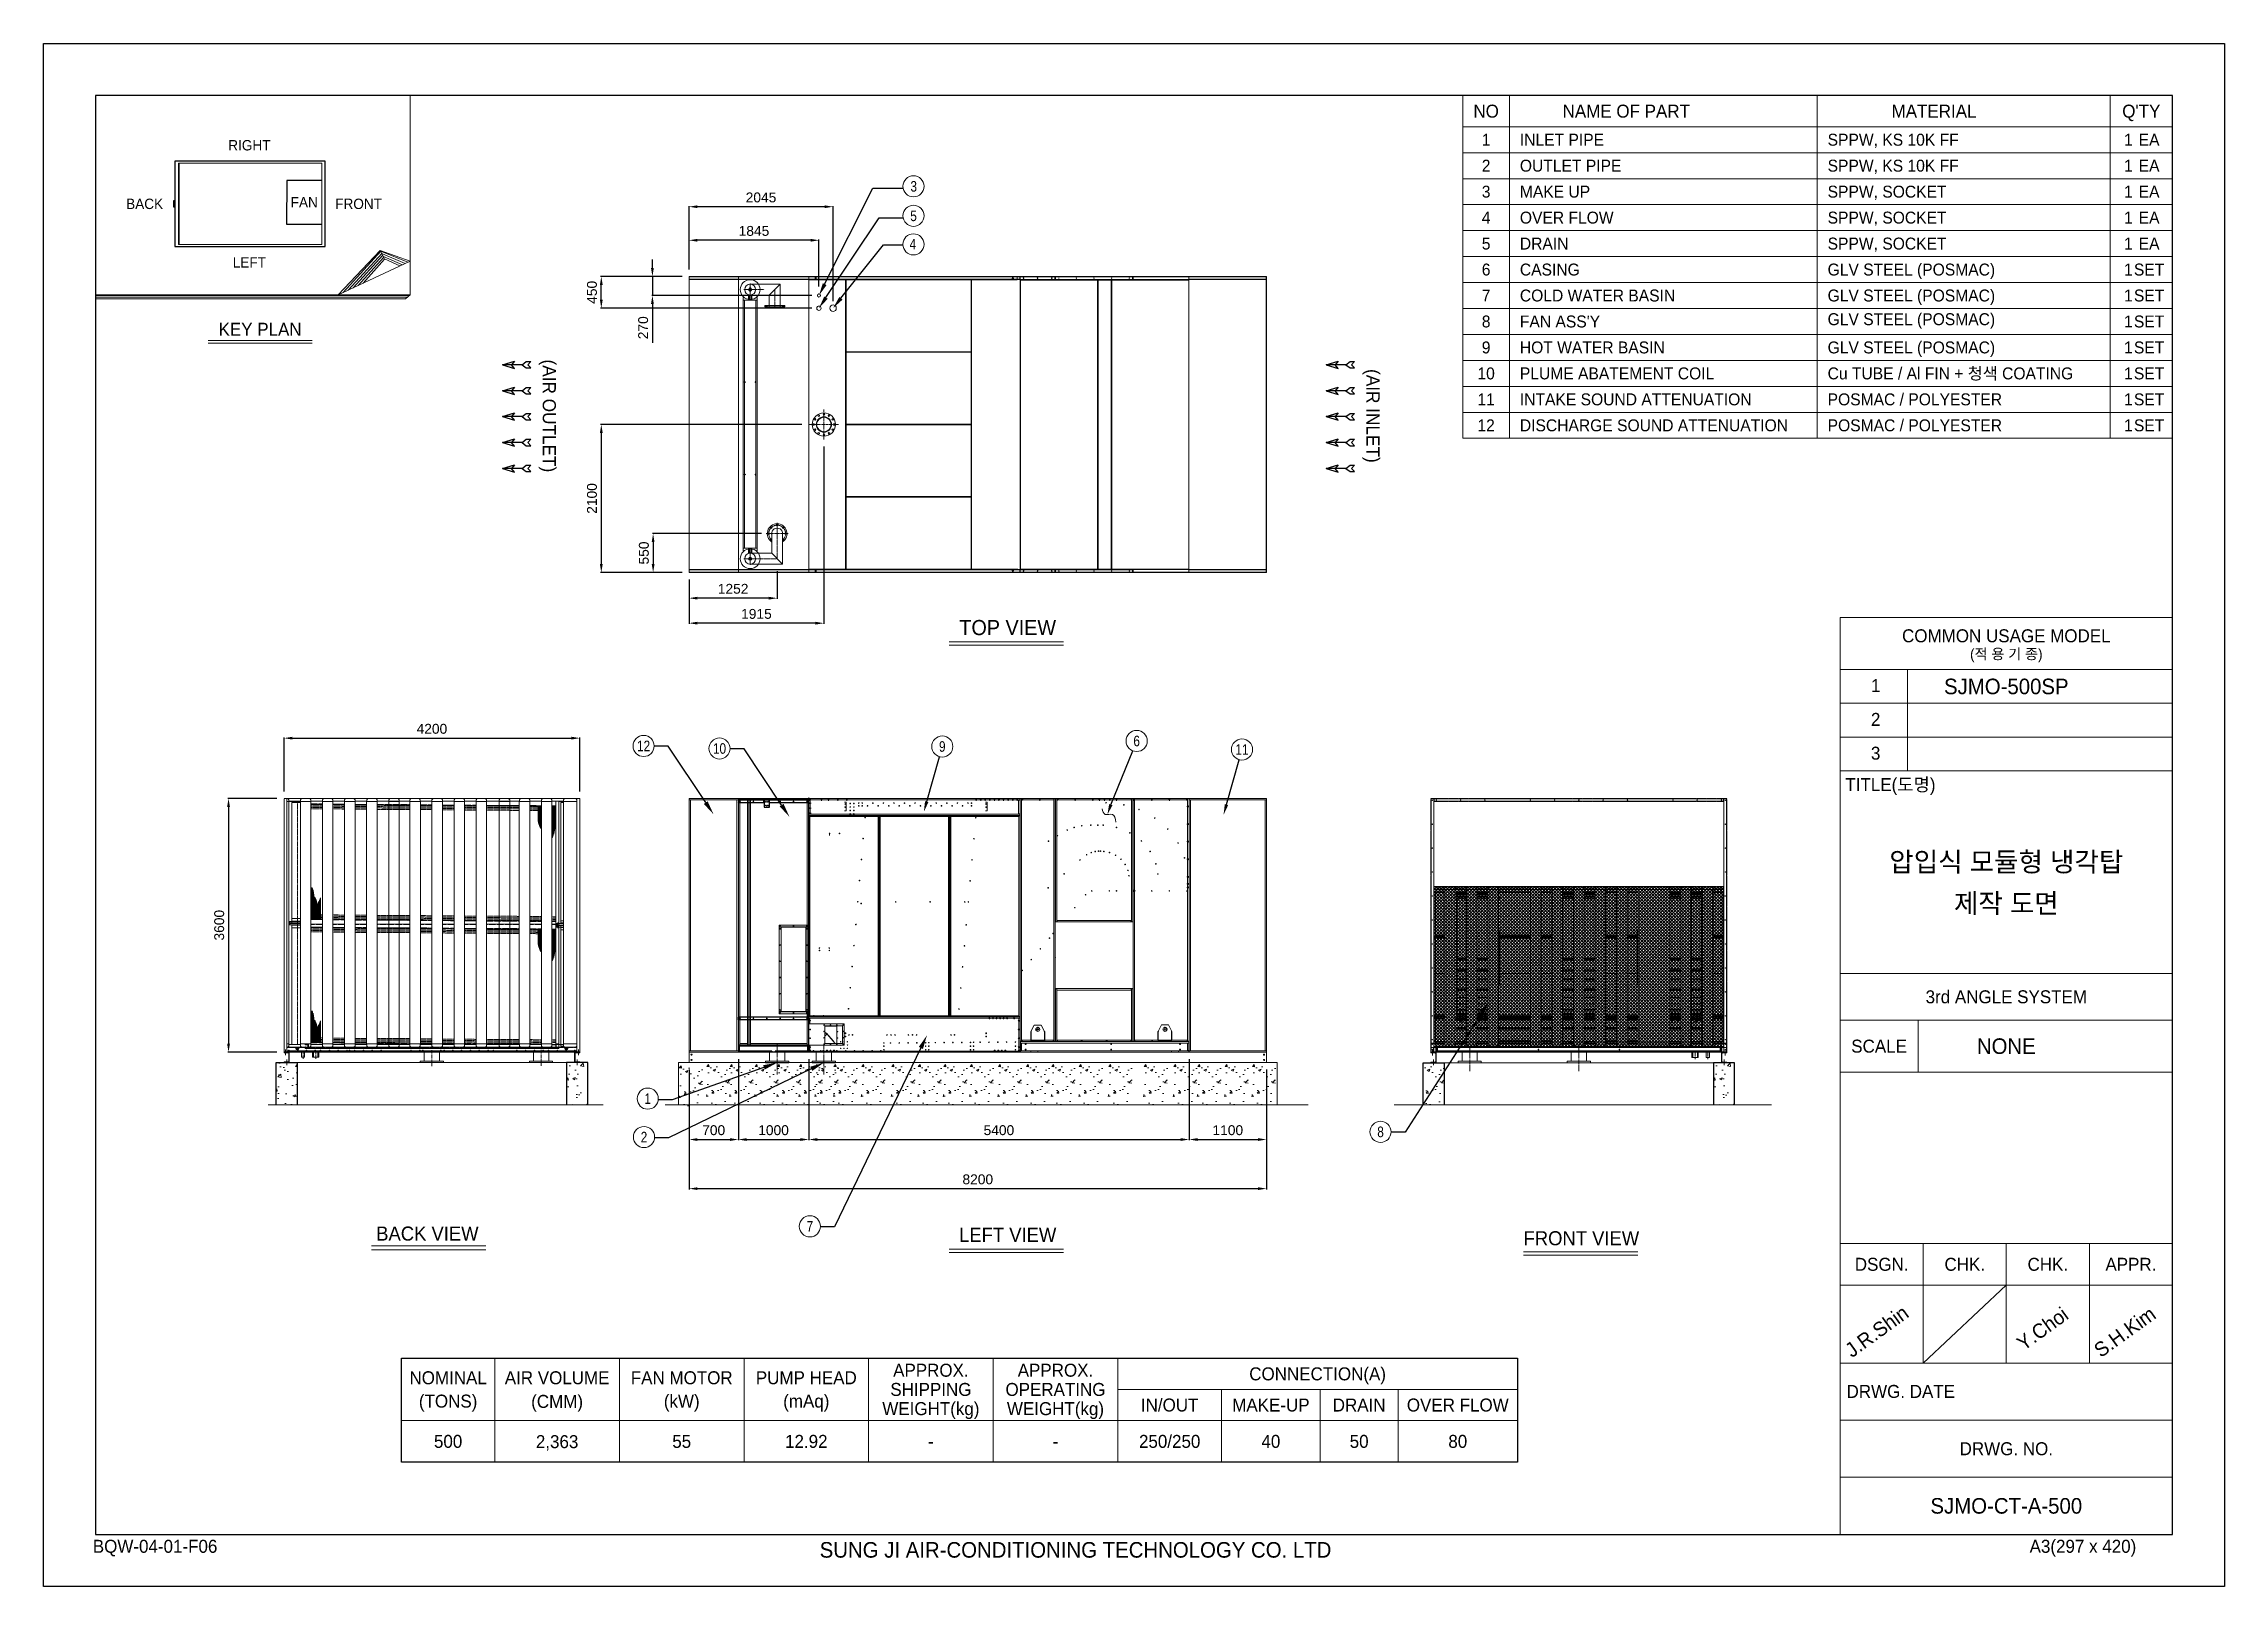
# Model space of a CAD drawing. Header units: millimetres. Extents: x -662849 to 32847, y -140377 to 24217.
# Drawn here: x 1881 to 32847, y 2320 to 24217 of the extents above.
import ezdxf
from ezdxf import colors
from ezdxf.entities.mleader import LeaderData, LeaderLine
from ezdxf.enums import TextEntityAlignment as Align
from ezdxf.math import Vec2, Vec3

# ---------------------------------------------------------------- set-up
doc = ezdxf.new("R2010")
doc.units = ezdxf.units.MM
for name, pattern in [('CENTER', [2, 1.25, -0.25, 0.25, -0.25]), ('CENTERX2', [4, 2.5, -0.5, 0.5, -0.5]), ('DASHDOT', [18.5, 12, -3, 0.5, -3]), ('DASHED', [15, 12, -3]), ('DASHSPACE', [30, 12, -18]), ('HIDDEN', [0.375, 0.25, -0.125]), ('HIDDENX2', [0.75, 0.5, -0.25])]:
    doc.linetypes.add(name, pattern=pattern)
for name, color, linetype in [('center', 1, 'CENTER'), ('HIDD', 2, 'HIDDENX2'), ('냉각탑', 4, 'Continuous'), ('냉각탑_box', 1, 'Continuous'), ('냉각탑_dim', 1, 'Continuous'), ('냉각탑_form', 1, 'Continuous'), ('냉각탑_text', 3, 'Continuous'), ('냉각탑_기초', 23, 'Continuous')]:
    doc.layers.add(name, color=color, linetype=linetype)
doc.styles.get("Standard").update_dxf_attribs({"font": 'arial.ttf'})
doc.styles.add('돋움', font='Dotum.ttf')
doc.dimstyles.new('1.40', dxfattribs={"dimscale": 20, "dimtxt": 1.5, "dimasz": 1, "dimexe": 0.5, "dimexo": 0.5, "dimgap": 0.5, "dimtad": 1, "dimdec": 0, "dimzin": 0, "dimdsep": 46, "dimtxsty": 'Standard', "dimcen": 0, "dimclrd": 2, "dimclre": 2, "dimclrt": 3, "dimadec": 0, "dimazin": 0, "dimtfac": 1, "dimtdec": 0, "dimtmove": 0, "dimatfit": 0, "dimfxl": 1, "dimtolj": 1, "dimtzin": 0, "dimlwd": -1, "dimlwe": -1, "dimarcsym": 0})

msp = doc.modelspace()

# ---------------------------------------------------------------- texts
at = {"layer": '냉각탑_form', "lineweight": 20, "style": '돋움'}
for s, height, p in [('COMMON USAGE MODEL', 184.32, (29750.5, 15812)), ('(적 용 기 종)', 147.46, (29750.5, 15554)), ('3rd ANGLE SYSTEM', 184.32, (29750.5, 10687.9)), ('SCALE', 184.32, (27944.1, 9987.5)), ('DSGN.', 184.32, (27981, 6890.9)), ('CHK.', 184.32, (29160.6, 6890.9)), ('CHK.', 184.32, (30340.3, 6890.9)), ('APPR.', 184.32, (31519.9, 6890.9)), ('DRWG. NO.', 184.32, (29750.5, 4273.6))]:
    msp.add_text(s, height=height, dxfattribs=at).set_placement(p, align=Align.MIDDLE_CENTER)
for s, height, p in [('1', 184.3, (27828.3, 15012.5)), ('2', 184.3, (27828.3, 14533.3)), ('3', 184.3, (27828.3, 14054.1)), ('TITLE(도명)', 184.32, (27465.3, 13607.8)), ('DRWG. DATE', 184.32, (27482, 4994.5)), ('BQW-04-01-F06', 184.32, (2579.8, 2796.3)), ('SUNG JI AIR-CONDITIONING TECHNOLOGY CO. LTD', 221.184, (12900.8, 2727.3)), ('A3(297 x 420)', 184.32, (30081.2, 2796.3))]:
    msp.add_text(s, height=height, dxfattribs=at).set_placement(p)
at = {"layer": '냉각탑_text', "lineweight": 20, "style": '돋움'}
for s, height, p in [('NO', 184.27, (22364.3, 23258.6)), ('NAME OF PART', 184.275, (24354.4, 23258.6)), ('MATERIAL', 184.27, (28724.4, 23258.6)), ("Q'TY", 184.27, (31667.5, 23258.6)), ('1', 169.5, (22364.3, 22853.2)), ('1', 169.5, (31483.2, 22853.2)), ('EA', 169.53, (31778.1, 22853.2)), ('RIGHT', 147.42, (4803.1, 22774.7)), ('2', 169.5, (22364.3, 22484.6)), ('1', 169.5, (31483.2, 22484.6)), ('EA', 169.53, (31778.1, 22484.6)), ('BACK', 147.42, (3315.6, 21943.1)), ('FAN', 147.42, (5582.1, 21965.6)), ('FRONT', 147.42, (6353.9, 21943.1)), ('3', 169.5, (22364.3, 22116.1)), ('1', 169.5, (31483.2, 22116.1)), ('EA', 169.53, (31778.1, 22116.1)), ('4', 169.5, (22364.3, 21747.5)), ('1', 169.5, (31483.2, 21747.5)), ('EA', 169.53, (31778.1, 21747.5)), ('5', 169.5, (22364.3, 21379)), ('1', 169.5, (31483.2, 21379)), ('EA', 169.53, (31778.1, 21379)), ('LEFT', 147.42, (4803.1, 21112.3)), ('6', 169.5, (22364.3, 21010.4)), ('1', 169.5, (31483.2, 21010.4)), ('SET', 169.53, (31778.1, 21010.4)), ('7', 169.5, (22364.3, 20641.9)), ('1', 169.5, (31483.2, 20641.9)), ('SET', 169.53, (31778.1, 20641.9)), ('KEY PLAN', 184.27, (4955.2, 20162.8)), ('8', 169.5, (22364.3, 20273.3)), ('1', 169.5, (31483.2, 20273.3)), ('SET', 169.53, (31778.1, 20273.3)), ('9', 169.5, (22364.3, 19904.8)), ('1', 169.5, (31483.2, 19904.8)), ('SET', 169.53, (31778.1, 19904.8)), ('10', 169.53, (22364.3, 19536.2)), ('1', 169.5, (31483.2, 19536.2)), ('SET', 169.53, (31778.1, 19536.2)), ('11', 169.53, (22364.3, 19167.7)), ('1', 169.5, (31483.2, 19167.7)), ('SET', 169.53, (31778.1, 19167.7)), ('12', 169.53, (22364.3, 18799.1)), ('1', 169.5, (31483.2, 18799.1)), ('SET', 169.53, (31778.1, 18799.1)), ('TOP VIEW', 214.63, (15570.8, 15929)), ('SJMO-500SP', 221.18, (29750.5, 15093.1)), ('압입식 모듈형 냉각탑', 276.412, (29750.5, 12604.4)), ('제작 도면', 276.41, (29750.5, 12014.8)), ('NONE', 221.18, (29750.5, 9987.5)), ('BACK VIEW', 199.97, (7330.9, 7327.4)), ('LEFT VIEW', 199.97, (15570.8, 7309.5)), ('FRONT VIEW', 199.97, (23716.8, 7261.3)), ('NOMINAL', 184.27, (7625.1, 5280.8)), ('AIR VOLUME', 184.27, (9173, 5280.8)), ('FAN MOTOR', 184.27, (10942.1, 5280.8)), ('PUMP HEAD', 184.27, (12711.1, 5280.8)), ('APPROX.', 184.27, (14480.1, 5387.7)), ('APPROX.', 184.27, (16249.2, 5387.7)), ('CONNECTION(A)', 184.275, (19971.5, 5336.1)), ('(TONS)', 184.27, (7625.1, 4949.1)), ('(CMM)', 184.27, (9172.6, 4945.1)), ('(kW)', 184.27, (10942.1, 4949.1)), ('(mAq)', 184.27, (12711.1, 4949.1)), ('SHIPPING', 184.27, (14480.1, 5114.9)), ('OPERATING', 184.27, (16249.2, 5114.9)), ('IN/OUT', 184.27, (17870.8, 4893.8)), ('MAKE-UP', 184.27, (19308.1, 4893.8)), ('DRAIN', 184.27, (20561.2, 4893.8)), ('OVER FLOW', 184.27, (21961.7, 4893.8)), ('WEIGHT(kg)', 184.27, (14480.1, 4842.2)), ('WEIGHT(kg)', 184.27, (16249.2, 4842.2)), ('500', 184.27, (7625.1, 4377.8)), ('2,363', 184.27, (9172.6, 4373.9)), ('55', 184.27, (10942.1, 4377.8)), ('12.92', 184.27, (12711.1, 4377.8)), ('-', 184.3, (14480.1, 4377.8)), ('-', 184.3, (16249.2, 4377.8)), ('250/250', 184.27, (17870.8, 4377.8)), ('40', 184.27, (19308.1, 4377.8)), ('50', 184.27, (20561.2, 4377.8)), ('80', 184.27, (21961.7, 4377.8)), ('SJMO-CT-A-500', 221.184, (29750.5, 3462.5))]:
    msp.add_text(s, height=height, dxfattribs=at).set_placement(p, align=Align.MIDDLE_CENTER)
for s, height, p in [('INLET PIPE', 169.53, (22843.4, 22853.2)), ('SPPW, KS 10K FF', 169.533, (27213.3, 22853.2)), ('OUTLET PIPE', 169.533, (22843.4, 22484.6)), ('SPPW, KS 10K FF', 169.533, (27213.3, 22484.6)), ('MAKE UP', 169.53, (22843.4, 22116.1)), ('SPPW, SOCKET', 169.533, (27213.3, 22116.1)), ('OVER FLOW', 169.53, (22843.4, 21747.5)), ('SPPW, SOCKET', 169.533, (27213.3, 21747.5)), ('DRAIN', 169.53, (22843.4, 21379)), ('SPPW, SOCKET', 169.533, (27213.3, 21379)), ('CASING', 169.53, (22843.4, 21010.4)), ('GLV STEEL (POSMAC)', 169.533, (27213.3, 21010.4)), ('COLD WATER BASIN', 169.533, (22843.4, 20641.9)), ('GLV STEEL (POSMAC)', 169.533, (27213.3, 20641.9)), ("FAN ASS'Y", 169.53, (22843.4, 20273.3)), ('GLV STEEL (POSMAC)', 169.533, (27213.3, 20305.7)), ('HOT WATER BASIN', 169.533, (22843.4, 19904.8)), ('GLV STEEL (POSMAC)', 169.533, (27213.3, 19904.8)), ('PLUME ABATEMENT COIL', 169.533, (22843.4, 19536.2)), ('Cu TUBE / Al FIN + 청색 COATING', 169.533, (27213.3, 19536.2)), ('INTAKE SOUND ATTENUATION', 169.533, (22843.4, 19167.7)), ('POSMAC / POLYESTER', 169.533, (27213.3, 19167.7)), ('POSMAC / POLYESTER', 169.533, (27213.3, 18799.1)), ('DISCHARGE SOUND ATTENUATION', 169.533, (22843.4, 18799.1))]:
    msp.add_text(s, height=height, dxfattribs=at).set_placement(p, align=Align.MIDDLE_LEFT)
at = {"layer": '냉각탑_text', "lineweight": 20, "width": 0.8}
for s, p in [('3', (14236.2, 22191.4)), ('5', (14234, 21772.4)), ('4', (14224.2, 21371)), ('12', (10400.6, 14248.7)), ('10', (11478.7, 14212.4)), ('9', (14641.7, 14240.7)), ('6', (17402, 14319.1)), ('11', (18897.6, 14198.1)), ('1', (10459.9, 9242.4)), ('2', (10406.5, 8696.9)), ('8', (20865, 8770.8)), ('7', (12762, 7429.9))]:
    msp.add_text(s, height=150, dxfattribs=at).set_placement(p, align=Align.MIDDLE_CENTER)
at = {"layer": '냉각탑_text', "lineweight": 20, "style": '돋움'}
for s, p in [('(AIR OUTLET)', (9062, 18933.2)), ('(AIR INLET)', (20758.2, 18933.2))]:
    msp.add_text(s, height=186.667, rotation=270, dxfattribs=at).set_placement(p, align=Align.MIDDLE_CENTER)
for s, p in [('J.R.Shin', (27557.9, 5557.6)), ('Y.Choi', (29995.9, 5655.9)), ('S.H.Kim', (31092.3, 5557.6))]:
    msp.add_text(s, height=206.44, rotation=35.81856, dxfattribs=at).set_placement(p)

# ---------------------------------------------------------------- blocks, each defined once
blk = doc.blocks.new('화살표 IN OUT')
at = {"layer": '냉각탑_dim'}
for p, q in [((-323, 43), (-384, 43)), ((-343, 0), (-384, 43)), ((-384, -43), (-343, 0)), ((-266, 0), (-323, 43)), ((-266, 0), (-323, -43)), ((-266, 0), (0, 0)), ((-163, 50), (-122, 0)), ((0, 0), (-163, 50)), ((-163, -50), (-122, 0)), ((0, 0), (-163, -50)), ((-323, -43), (-384, -43))]:
    blk.add_line(p, q, dxfattribs=at)
blk = doc.blocks.new('*D474')
at = {"color": 2, "transparency": 16777216}
for p, q in [((12646, 18811), (9790, 18811)), ((9800, 18691), (9800, 16831)), ((10946, 16711), (9790, 16711))]:
    blk.add_line(p, q, dxfattribs=at)
for points in [[(9780, 18691), (9820, 18691), (9800, 18811)], [(9780, 16831), (9820, 16831), (9800, 16711)]]:
    blk.add_solid(points, dxfattribs=at)
at = {"layer": 'Defpoints', "color": 0, "transparency": 16777216}
for p in [(12746, 18811), (9800, 16711), (11046, 16711)]:
    blk.add_point(p, dxfattribs=at)
at = {"color": 3, "lineweight": 20, "transparency": 16777216, "insert": (9668, 17761), "char_height": 140, "attachment_point": 5, "rotation": 90}
blk.add_mtext('\\A1;2100', dxfattribs=at)
blk = doc.blocks.new('*D475')
at = {"color": 2, "transparency": 16777216}
for p, q in [((12297, 16729), (12297, 16336)), ((11046, 16611), (11046, 16336)), ((12177, 16346), (11166, 16346))]:
    blk.add_line(p, q, dxfattribs=at)
for points in [[(11166, 16366), (11166, 16326), (11046, 16346)], [(12177, 16366), (12177, 16326), (12297, 16346)]]:
    blk.add_solid(points, dxfattribs=at)
at = {"layer": 'Defpoints', "color": 0, "transparency": 16777216}
for p in [(12297, 16829), (11046, 16711), (11046, 16346)]:
    blk.add_point(p, dxfattribs=at)
at = {"color": 3, "lineweight": 20, "transparency": 16777216, "insert": (11672, 16478), "char_height": 140, "attachment_point": 5}
blk.add_mtext('\\A1;1252', dxfattribs=at)
blk = doc.blocks.new('*D476')
at = {"color": 2, "transparency": 16777216}
for p, q in [((12077, 17262), (10526, 17262)), ((10536, 17142), (10536, 16831)), ((10946, 16711), (10526, 16711))]:
    blk.add_line(p, q, dxfattribs=at)
for points in [[(10516, 17142), (10556, 17142), (10536, 17262)], [(10516, 16831), (10556, 16831), (10536, 16711)]]:
    blk.add_solid(points, dxfattribs=at)
at = {"layer": 'Defpoints', "color": 0, "transparency": 16777216}
for p in [(12177, 17262), (10536, 16711), (11046, 16711)]:
    blk.add_point(p, dxfattribs=at)
at = {"color": 3, "lineweight": 20, "transparency": 16777216, "insert": (10405, 16987), "char_height": 140, "attachment_point": 5, "rotation": 90}
blk.add_mtext('\\A1;550', dxfattribs=at)
blk = doc.blocks.new('*D477')
at = {"color": 2, "transparency": 16777216}
for p, q in [((11046, 9654), (11046, 8652)), ((11746, 9802), (11746, 8652)), ((11166, 8662), (11626, 8662))]:
    blk.add_line(p, q, dxfattribs=at)
for points in [[(11166, 8682), (11166, 8642), (11046, 8662)], [(11626, 8682), (11626, 8642), (11746, 8662)]]:
    blk.add_solid(points, dxfattribs=at)
at = {"layer": 'Defpoints', "color": 0, "transparency": 16777216}
for p in [(11046, 9754), (11746, 9902), (11746, 8662)]:
    blk.add_point(p, dxfattribs=at)
at = {"color": 3, "lineweight": 20, "transparency": 16777216, "insert": (11396, 8794), "char_height": 140, "attachment_point": 5}
blk.add_mtext('\\A1;700', dxfattribs=at)
blk = doc.blocks.new('*D482')
at = {"color": 2, "transparency": 16777216}
for p, q in [((18146, 9802), (18146, 8652)), ((19246, 9654), (19246, 8652)), ((18266, 8662), (19126, 8662))]:
    blk.add_line(p, q, dxfattribs=at)
for points in [[(18266, 8682), (18266, 8642), (18146, 8662)], [(19126, 8682), (19126, 8642), (19246, 8662)]]:
    blk.add_solid(points, dxfattribs=at)
at = {"layer": 'Defpoints', "color": 0, "transparency": 16777216}
for p in [(18146, 9902), (19246, 9754), (19246, 8662)]:
    blk.add_point(p, dxfattribs=at)
at = {"color": 3, "lineweight": 20, "transparency": 16777216, "insert": (18696, 8794), "char_height": 140, "attachment_point": 5}
blk.add_mtext('\\A1;1100', dxfattribs=at)
blk = doc.blocks.new('*D478')
at = {"color": 2, "transparency": 16777216}
for p, q in [((11746, 9802), (11746, 8652)), ((12746, 9802), (12746, 8652)), ((11866, 8662), (12626, 8662))]:
    blk.add_line(p, q, dxfattribs=at)
for points in [[(11866, 8682), (11866, 8642), (11746, 8662)], [(12626, 8682), (12626, 8642), (12746, 8662)]]:
    blk.add_solid(points, dxfattribs=at)
at = {"layer": 'Defpoints', "color": 0, "transparency": 16777216}
for p in [(11746, 9902), (12746, 9902), (12746, 8662)]:
    blk.add_point(p, dxfattribs=at)
at = {"color": 3, "lineweight": 20, "transparency": 16777216, "insert": (12246, 8794), "char_height": 140, "attachment_point": 5}
blk.add_mtext('\\A1;1000', dxfattribs=at)
blk = doc.blocks.new('*D479')
at = {"color": 2, "transparency": 16777216}
for p, q in [((12746, 9802), (12746, 8652)), ((18146, 9802), (18146, 8652)), ((12866, 8662), (18026, 8662))]:
    blk.add_line(p, q, dxfattribs=at)
for points in [[(12866, 8682), (12866, 8642), (12746, 8662)], [(18026, 8682), (18026, 8642), (18146, 8662)]]:
    blk.add_solid(points, dxfattribs=at)
at = {"layer": 'Defpoints', "color": 0, "transparency": 16777216}
for p in [(12746, 9902), (18146, 9902), (18146, 8662)]:
    blk.add_point(p, dxfattribs=at)
at = {"color": 3, "lineweight": 20, "transparency": 16777216, "insert": (15446, 8794), "char_height": 140, "attachment_point": 5}
blk.add_mtext('\\A1;5400', dxfattribs=at)
blk = doc.blocks.new('*D483')
at = {"color": 2, "transparency": 16777216}
for p, q in [((11046, 9654), (11046, 7955)), ((19246, 9654), (19246, 7955)), ((11166, 7965), (19126, 7965))]:
    blk.add_line(p, q, dxfattribs=at)
for points in [[(11166, 7985), (11166, 7945), (11046, 7965)], [(19126, 7985), (19126, 7945), (19246, 7965)]]:
    blk.add_solid(points, dxfattribs=at)
at = {"layer": 'Defpoints', "color": 0, "transparency": 16777216}
for p in [(11046, 9754), (19246, 9754), (19246, 7965)]:
    blk.add_point(p, dxfattribs=at)
at = {"color": 3, "lineweight": 20, "transparency": 16777216, "insert": (15146, 8096), "char_height": 140, "attachment_point": 5}
blk.add_mtext('\\A1;8200', dxfattribs=at)
blk = doc.blocks.new('*D480')
at = {"color": 2, "transparency": 16777216}
for p, q in [((12961, 18497), (12961, 15981)), ((11046, 16611), (11046, 15981)), ((12841, 15991), (11166, 15991))]:
    blk.add_line(p, q, dxfattribs=at)
for points in [[(11166, 16011), (11166, 15971), (11046, 15991)], [(12841, 16011), (12841, 15971), (12961, 15991)]]:
    blk.add_solid(points, dxfattribs=at)
at = {"layer": 'Defpoints', "color": 0, "transparency": 16777216}
for p in [(12961, 18597), (11046, 16711), (11046, 15991)]:
    blk.add_point(p, dxfattribs=at)
at = {"color": 3, "lineweight": 20, "transparency": 16777216, "insert": (12003, 16122), "char_height": 140, "attachment_point": 5}
blk.add_mtext('\\A1;1915', dxfattribs=at)
blk = doc.blocks.new('*D481')
at = {"color": 2, "transparency": 16777216}
for p, q in [((11046, 21011), (11046, 21436)), ((12771, 21426), (11166, 21426)), ((12891, 20768), (12891, 21436))]:
    blk.add_line(p, q, dxfattribs=at)
for points in [[(11166, 21446), (11166, 21406), (11046, 21426)], [(12771, 21446), (12771, 21406), (12891, 21426)]]:
    blk.add_solid(points, dxfattribs=at)
at = {"layer": 'Defpoints', "color": 0, "transparency": 16777216}
for p in [(11046, 21426), (11046, 20911), (12891, 20668)]:
    blk.add_point(p, dxfattribs=at)
at = {"color": 3, "lineweight": 20, "transparency": 16777216, "insert": (11968, 21558), "char_height": 140, "attachment_point": 5}
blk.add_mtext('\\A1;1845', dxfattribs=at)
blk = doc.blocks.new('*D484')
at = {"color": 2, "transparency": 16777216}
for p, q in [((11046, 21011), (11046, 21912)), ((12971, 21902), (11166, 21902)), ((13091, 20562), (13091, 21912))]:
    blk.add_line(p, q, dxfattribs=at)
for points in [[(11166, 21922), (11166, 21882), (11046, 21902)], [(12971, 21922), (12971, 21882), (13091, 21902)]]:
    blk.add_solid(points, dxfattribs=at)
at = {"layer": 'Defpoints', "color": 0, "transparency": 16777216}
for p in [(11046, 21902), (11046, 20911), (13091, 20462)]:
    blk.add_point(p, dxfattribs=at)
at = {"color": 3, "lineweight": 20, "transparency": 16777216, "insert": (12068, 22033), "char_height": 140, "attachment_point": 5}
blk.add_mtext('\\A1;2045', dxfattribs=at)
blk = doc.blocks.new('*D485')
at = {"color": 2, "transparency": 16777216}
for p, q in [((10526, 21031), (10526, 21151)), ((10946, 20911), (10516, 20911)), ((10526, 20911), (10526, 20642)), ((12791, 20642), (10516, 20642)), ((10526, 20522), (10526, 19968))]:
    blk.add_line(p, q, dxfattribs=at)
for points in [[(10506, 21031), (10546, 21031), (10526, 20911)], [(10506, 20522), (10546, 20522), (10526, 20642)]]:
    blk.add_solid(points, dxfattribs=at)
at = {"layer": 'Defpoints', "color": 0, "transparency": 16777216}
for p in [(10526, 20911), (11046, 20911), (12891, 20642)]:
    blk.add_point(p, dxfattribs=at)
at = {"color": 3, "lineweight": 20, "transparency": 16777216, "insert": (10395, 20184), "char_height": 140, "attachment_point": 5, "rotation": 90}
blk.add_mtext('\\A1;270', dxfattribs=at)
blk = doc.blocks.new('*D486')
at = {"color": 2, "transparency": 16777216}
for p, q in [((10946, 20911), (9790, 20911)), ((9800, 20582), (9800, 20791)), ((12791, 20462), (9790, 20462))]:
    blk.add_line(p, q, dxfattribs=at)
for points in [[(9780, 20791), (9820, 20791), (9800, 20911)], [(9780, 20582), (9820, 20582), (9800, 20462)]]:
    blk.add_solid(points, dxfattribs=at)
at = {"layer": 'Defpoints', "color": 0, "transparency": 16777216}
for p in [(9800, 20911), (11046, 20911), (12891, 20462)]:
    blk.add_point(p, dxfattribs=at)
at = {"color": 3, "lineweight": 20, "transparency": 16777216, "insert": (9668, 20687), "char_height": 140, "attachment_point": 5, "rotation": 90}
blk.add_mtext('\\A1;450', dxfattribs=at)
blk = doc.blocks.new('*D487')
at = {"color": 2, "transparency": 16777216}
for p, q in [((5295, 13604), (5295, 14369)), ((5415, 14359), (9375, 14359)), ((9495, 13604), (9495, 14369))]:
    blk.add_line(p, q, dxfattribs=at)
for points in [[(5415, 14379), (5415, 14339), (5295, 14359)], [(9375, 14379), (9375, 14339), (9495, 14359)]]:
    blk.add_solid(points, dxfattribs=at)
at = {"layer": 'Defpoints', "color": 0, "transparency": 16777216}
for p in [(9495, 14359), (5295, 13504), (9495, 13504)]:
    blk.add_point(p, dxfattribs=at)
at = {"color": 3, "lineweight": 20, "transparency": 16777216, "insert": (7395, 14491), "char_height": 140, "attachment_point": 5}
blk.add_mtext('\\A1;4200', dxfattribs=at)
blk = doc.blocks.new('*D488')
at = {"color": 2, "transparency": 16777216}
for p, q in [((5195, 13504), (4497, 13504)), ((4507, 13384), (4507, 10024)), ((5195, 9904), (4497, 9904))]:
    blk.add_line(p, q, dxfattribs=at)
for points in [[(4487, 13384), (4527, 13384), (4507, 13504)], [(4487, 10024), (4527, 10024), (4507, 9904)]]:
    blk.add_solid(points, dxfattribs=at)
at = {"layer": 'Defpoints', "color": 0, "transparency": 16777216}
for p in [(5295, 13504), (4507, 9904), (5295, 9904)]:
    blk.add_point(p, dxfattribs=at)
at = {"color": 3, "lineweight": 20, "transparency": 16777216, "insert": (4375, 11704), "char_height": 140, "attachment_point": 5, "rotation": 90}
blk.add_mtext('\\A1;3600', dxfattribs=at)
blk = doc.blocks.new('457536')
at = {"color": 7, "lineweight": 5, "ltscale": 0.09375}
for p, q in [((114542.520962, 89059.297332), (114550.020962, 89059.297332)), ((114550.020962, 88929.797332), (114542.520962, 88929.797332)), ((114550.020962, 88922.297332), (114550.020962, 88929.797332)), ((114742.520962, 89059.297332), (114735.020962, 89059.297332)), ((114735.020962, 88929.797332), (114742.520962, 88929.797332)), ((114735.020962, 88922.297332), (114735.020962, 88929.797332))]:
    blk.add_line(p, q, dxfattribs=at)
at = {"color": 7, "lineweight": 5}
for p, q in [((114542.520962, 89059.297332), (114542.520962, 88929.797332)), ((114592.520962, 89152.297332), (114550.020962, 89069.297332)), ((114550.020962, 88922.297332), (114735.020962, 88922.297332)), ((114692.520962, 89152.297332), (114592.520962, 89152.297332)), ((114735.020962, 89069.297332), (114692.520962, 89152.297332)), ((114742.520962, 88929.797332), (114742.520962, 89059.297332))]:
    blk.add_line(p, q, dxfattribs=at)
at = {"color": 7, "linetype": 'DASHED', "lineweight": 5}
for p, q in [((114548.520962, 89059.297332), (114548.520962, 88929.797332)), ((114550.020962, 88928.297332), (114735.020962, 88928.297332)), ((114736.520962, 88929.797332), (114736.520962, 89059.297332))]:
    blk.add_line(p, q, dxfattribs=at)
at = {"color": 7, "lineweight": 5, "ltscale": 0.125}
for p, q in [((114550.020962, 89059.297332), (114550.020962, 89069.297332)), ((114735.020962, 89069.297332), (114735.020962, 89059.297332))]:
    blk.add_line(p, q, dxfattribs=at)
at = {"color": 7, "linetype": 'DASHED', "lineweight": 5, "ltscale": 0.075}
for p, q in [((114558.520962, 88928.297332), (114558.520962, 88922.297332)), ((114576.520962, 88928.297332), (114576.520962, 88922.297332)), ((114608.520962, 88928.297332), (114608.520962, 88922.297332)), ((114626.520962, 88928.297332), (114626.520962, 88922.297332)), ((114658.520962, 88928.297332), (114658.520962, 88922.297332)), ((114676.520962, 88928.297332), (114676.520962, 88922.297332)), ((114708.520962, 88928.297332), (114708.520962, 88922.297332)), ((114726.520962, 88928.297332), (114726.520962, 88922.297332))]:
    blk.add_line(p, q, dxfattribs=at)
at = {"color": 7, "linetype": 'DASHDOT', "lineweight": 5}
for p, q in [((114678.270962, 89090.297332), (114606.770962, 89090.297332)), ((114642.520962, 89126.047332), (114642.520962, 89054.547332))]:
    blk.add_line(p, q, dxfattribs=at)
at = {"color": 7, "lineweight": 5}
blk.add_circle((114642.520962, 89090.297332), 27.5, dxfattribs=at)
blk = doc.blocks.new('485689')
at = {"color": 7, "lineweight": 13, "ltscale": 0.486}
for p, q in [((183525, 30768), (183525, 30865)), ((183528, 30768), (183528, 30865)), ((184520, 30865), (184520, 30768)), ((184523, 30865), (184523, 30768))]:
    blk.add_line(p, q, dxfattribs=at)
at = {"color": 7, "lineweight": 13, "ltscale": 0.014}
for p, q in [((183528, 30865), (183525, 30865)), ((183528, 30768), (183525, 30768)), ((183542, 30863), (183542, 30866)), ((183542, 30769), (183542, 30766)), ((184507, 30863), (184507, 30866)), ((184507, 30769), (184507, 30766)), ((184520, 30865), (184523, 30865)), ((184520, 30768), (184523, 30768))]:
    blk.add_line(p, q, dxfattribs=at)
at = {"color": 7, "lineweight": 13, "ltscale": 0.004}
for p, q in [((183527, 30866), (183528, 30866)), ((183528, 30766), (183527, 30766)), ((184521, 30866), (184522, 30866)), ((184522, 30766), (184521, 30766))]:
    blk.add_line(p, q, dxfattribs=at)
at = {"color": 7, "lineweight": 13, "ltscale": 0.007}
for p, q in [((183527, 30865), (183527, 30866)), ((183527, 30766), (183527, 30768)), ((183528, 30866), (183528, 30865)), ((183528, 30766), (183528, 30768)), ((184521, 30865), (184521, 30866)), ((184521, 30768), (184521, 30766)), ((184522, 30865), (184522, 30866)), ((184522, 30766), (184522, 30768))]:
    blk.add_line(p, q, dxfattribs=at)
at = {"color": 7, "lineweight": 13, "ltscale": 0.071}
for p, q in [((183542, 30866), (183528, 30866)), ((183528, 30766), (183542, 30766)), ((184521, 30866), (184507, 30866)), ((184507, 30766), (184521, 30766))]:
    blk.add_line(p, q, dxfattribs=at)
at = {"color": 7, "lineweight": 13, "ltscale": 0.061}
for p, q in [((183540, 30865), (183528, 30865)), ((183528, 30768), (183540, 30768)), ((183542, 30863), (183542, 30851)), ((184507, 30851), (184507, 30863)), ((184520, 30865), (184508, 30865)), ((184508, 30768), (184520, 30768))]:
    blk.add_line(p, q, dxfattribs=at)
at = {"color": 7, "lineweight": 13, "ltscale": 0.008}
for p, q in [((183540, 30865), (183542, 30865)), ((183540, 30863), (183542, 30863)), ((183542, 30769), (183540, 30769)), ((183542, 30768), (183540, 30768)), ((184507, 30866), (184507, 30865)), ((184507, 30865), (184508, 30865)), ((184507, 30863), (184508, 30863)), ((184508, 30769), (184507, 30769)), ((184508, 30768), (184507, 30768)), ((184507, 30766), (184507, 30768))]:
    blk.add_line(p, q, dxfattribs=at)
at = {"color": 7, "lineweight": 13, "ltscale": 0.366205}
for p, q in [((183540, 30865), (183540, 30769)), ((184508, 30781), (184508, 30865))]:
    blk.add_line(p, q, dxfattribs=at)
at = {"color": 7, "lineweight": 13, "ltscale": 0.076206}
for p, q in [((183540, 30783), (183540, 30768)), ((184508, 30768), (184508, 30783))]:
    blk.add_line(p, q, dxfattribs=at)
at = {"color": 7, "lineweight": 13}
for p, q in [((183542, 30866), (184507, 30866)), ((183542, 30863), (184507, 30863)), ((184507, 30851), (183542, 30851)), ((184507, 30769), (183542, 30769)), ((184507, 30766), (183542, 30766))]:
    blk.add_line(p, q, dxfattribs=at)
at = {"color": 7, "lineweight": 13, "ltscale": 0.001386}
for p, q in [((183542, 30866), (183542, 30866)), ((183542, 30766), (183542, 30766))]:
    blk.add_line(p, q, dxfattribs=at)
at = {"color": 7, "lineweight": 13, "ltscale": 0.05737}
for p, q in [((183542, 30780), (183542, 30769)), ((184507, 30780), (184507, 30769))]:
    blk.add_line(p, q, dxfattribs=at)
for p, q in [((183542, 30780), (183999, 30780)), ((183999, 30780), (183999, 30769)), ((184049, 30780), (184507, 30780)), ((184049, 30780), (184049, 30769))]:
    blk.add_line(p, q)
blk = doc.blocks.new('68679')
at = {"color": 7, "lineweight": 13, "ltscale": 0.0185}
for p, q in [((182652, 34840), (182652, 34855)), ((182655, 34840), (182655, 34855)), ((182652, 33867), (182652, 33882)), ((182655, 33867), (182655, 33882))]:
    blk.add_line(p, q, dxfattribs=at)
at = {"color": 7, "lineweight": 13, "ltscale": 0.004}
for p, q in [((182655, 34840), (182652, 34840)), ((182655, 34837), (182652, 34837)), ((182652, 33882), (182655, 33882))]:
    blk.add_line(p, q, dxfattribs=at)
at = {"color": 7, "lineweight": 13, "ltscale": 0.003999}
blk.add_line((182652, 34837), (182655, 34837), dxfattribs=at)
at = {"color": 7, "lineweight": 13}
for p, q in [((182652, 34837), (182652, 33885)), ((182652, 34837), (182652, 33885)), ((182657, 34837), (182657, 33885)), ((182688, 34855), (182688, 33867)), ((182694, 34855), (182694, 33867))]:
    blk.add_line(p, q, dxfattribs=at)
at = {"color": 7, "lineweight": 13, "ltscale": 0.02275}
for p, q in [((182655, 34837), (182655, 34855)), ((182655, 33867), (182655, 33885))]:
    blk.add_line(p, q, dxfattribs=at)
at = {"color": 7, "lineweight": 13, "ltscale": 0.042}
for p, q in [((182688, 34855), (182655, 34855)), ((182655, 33867), (182688, 33867))]:
    blk.add_line(p, q, dxfattribs=at)
at = {"color": 7, "lineweight": 13, "ltscale": 0.041987}
blk.add_line((182655, 34855), (182688, 34855), dxfattribs=at)
at = {"color": 7, "lineweight": 13, "ltscale": 0.003997}
blk.add_line((182655, 34837), (182655, 34840), dxfattribs=at)
at = {"color": 7, "lineweight": 13, "ltscale": 0.0025}
for p, q in [((182657, 34837), (182655, 34837)), ((182655, 33885), (182657, 33885))]:
    blk.add_line(p, q, dxfattribs=at)
at = {"color": 7, "lineweight": 13, "ltscale": 0.0395}
for p, q in [((182657, 34860), (182688, 34860)), ((182688, 34857), (182657, 34857)), ((182688, 33865), (182657, 33865)), ((182657, 33862), (182688, 33862))]:
    blk.add_line(p, q, dxfattribs=at)
at = {"color": 7, "lineweight": 13, "ltscale": 0.004497}
for p, q in [((182692, 34857), (182688, 34857)), ((182692, 33865), (182688, 33865))]:
    blk.add_line(p, q, dxfattribs=at)
at = {"color": 7, "lineweight": 13, "ltscale": 0.00225}
for p, q in [((182688, 34857), (182688, 34855)), ((182688, 34855), (182688, 34857)), ((182688, 33867), (182688, 33865)), ((182688, 33865), (182688, 33867))]:
    blk.add_line(p, q, dxfattribs=at)
at = {"color": 7, "lineweight": 13, "ltscale": 0.0022}
for p, q in [((182691, 34857), (182693, 34858)), ((182691, 33865), (182693, 33864))]:
    blk.add_line(p, q, dxfattribs=at)
at = {"color": 7, "lineweight": 13, "ltscale": 0.0065}
blk.add_line((182652, 33885), (182657, 33885), dxfattribs=at)
at = {"color": 7, "lineweight": 13, "ltscale": 0.004003}
blk.add_line((182655, 33882), (182655, 33885), dxfattribs=at)
at = {"color": 7, "lineweight": 13}
for centre in [(182673, 34836), (182673, 34646), (182673, 34456), (182673, 34266), (182673, 34076), (182673, 33886)]:
    blk.add_circle(centre, 3, dxfattribs=at)
for centre, radius, start, end in [((182657, 34855), 5.2, 90, 180), ((182657, 34855), 2, 90, 174.2609), ((182688, 34855), 5.2, 0, 90), ((182657, 33867), 5.2, 180, 270), ((182657, 33867), 2, 185.7392, 270), ((182688, 33867), 5.2, 270, 0)]:
    blk.add_arc(centre, radius, start, end, dxfattribs=at)
for points in [[(182694, 34855), (182694, 34855), (182693, 34856), (182693, 34856), (182693, 34856), (182692, 34857), (182692, 34857), (182692, 34857), (182692, 34857)], [(182694, 33867), (182694, 33867), (182693, 33867), (182693, 33866), (182693, 33866), (182692, 33866), (182692, 33866), (182692, 33865), (182692, 33865)]]:
    blk.add_open_spline(points, degree=5, knots=[0, 0, 0, 0, 0, 0, 6.191357, 6.191357, 6.191357, 7.828222, 7.828222, 7.828222, 7.828222, 7.828222, 7.828222], dxfattribs=at)
blk = doc.blocks.new('3425346')
at = {"color": 7, "lineweight": 13}
for p, q in [((155017, 41125), (155427, 41125)), ((155017, 41095), (155427, 41095))]:
    blk.add_line(p, q, dxfattribs=at)
at = {"color": 7, "lineweight": 13, "ltscale": 0.035}
for p, q in [((155017, 41122), (155017, 41125)), ((155427, 41122), (155427, 41125))]:
    blk.add_line(p, q, dxfattribs=at)
at = {"color": 7, "linetype": 'DASHED', "lineweight": 13}
blk.add_line((155017, 41123), (155427, 41123), dxfattribs=at)
at = {"color": 7, "lineweight": 13, "ltscale": 0.34}
for p, q in [((155017, 41122), (155017, 41095)), ((155427, 41095), (155427, 41122))]:
    blk.add_line(p, q, dxfattribs=at)
at = {"color": 7, "lineweight": 13}
blk.add_lwpolyline([(155416, 41115), (155414, 41112), (155418, 41114)], dxfattribs=at)
for centre in [(155032, 41110), (155222, 41110), (155412, 41110)]:
    blk.add_circle(centre, 3, dxfattribs=at)
blk = doc.blocks.new('235465')
at = {"color": 7, "lineweight": 13}
for p, q in [((158477, 41707), (159677, 41707)), ((159677, 41677), (158477, 41677))]:
    blk.add_line(p, q, dxfattribs=at)
at = {"color": 7, "lineweight": 13, "ltscale": 0.014}
for p, q in [((158477, 41704), (158477, 41707)), ((159677, 41704), (159677, 41707))]:
    blk.add_line(p, q, dxfattribs=at)
at = {"color": 7, "linetype": 'DASHED', "lineweight": 13}
blk.add_line((158477, 41705), (159677, 41705), dxfattribs=at)
at = {"color": 7, "lineweight": 13, "ltscale": 0.136}
for p, q in [((158477, 41704), (158477, 41677)), ((159677, 41677), (159677, 41704))]:
    blk.add_line(p, q, dxfattribs=at)
at = {"color": 7, "linetype": 'DASHED', "lineweight": 13, "ltscale": 0.008}
for p, q in [((159002, 41707), (159002, 41705)), ((159152, 41707), (159152, 41705))]:
    blk.add_line(p, q, dxfattribs=at)
at = {"color": 7, "lineweight": 13}
blk.add_lwpolyline([(159657, 41704), (159653, 41694), (159661, 41701)], dxfattribs=at)
for centre in [(158502, 41692), (158732, 41692), (158962, 41692), (159192, 41692), (159422, 41692), (159652, 41692)]:
    blk.add_circle(centre, 3, dxfattribs=at)
blk = doc.blocks.new('5679796')
at = {"color": 7, "lineweight": 13, "ltscale": 0.027667}
for p, q in [((165482, 14310), (165482, 14327)), ((165484, 14310), (165484, 14327)), ((165482, 13336), (165482, 13352)), ((165484, 13336), (165484, 13352))]:
    blk.add_line(p, q, dxfattribs=at)
at = {"color": 7, "lineweight": 13, "ltscale": 0.003333}
for p, q in [((165484, 14310), (165482, 14310)), ((165482, 14308), (165484, 14308)), ((165484, 14308), (165482, 14308)), ((165484, 13352), (165482, 13352))]:
    blk.add_line(p, q, dxfattribs=at)
at = {"color": 7, "lineweight": 13}
for p, q in [((165482, 14308), (165482, 13966)), ((165482, 14308), (165482, 13966)), ((165485, 14308), (165485, 13966)), ((165520, 14328), (165520, 13966)), ((165524, 14327), (165524, 13336)), ((165482, 13887), (165482, 13354)), ((165482, 13887), (165482, 13354)), ((165485, 13887), (165485, 13354)), ((165520, 13887), (165520, 13335))]:
    blk.add_line(p, q, dxfattribs=at)
at = {"color": 7, "lineweight": 13, "ltscale": 0.061}
for p, q in [((165520, 14328), (165484, 14328)), ((165484, 13335), (165520, 13335))]:
    blk.add_line(p, q, dxfattribs=at)
at = {"color": 7, "lineweight": 13, "ltscale": 0.031833}
for p, q in [((165484, 14308), (165484, 14328)), ((165484, 13335), (165484, 13354))]:
    blk.add_line(p, q, dxfattribs=at)
at = {"color": 7, "lineweight": 13, "ltscale": 0.060846}
blk.add_line((165484, 14328), (165520, 14328), dxfattribs=at)
at = {"color": 7, "lineweight": 13, "ltscale": 0.003329}
blk.add_line((165484, 14308), (165484, 14310), dxfattribs=at)
at = {"color": 7, "lineweight": 13, "ltscale": 0.002333}
for p, q in [((165485, 14308), (165484, 14308)), ((165484, 13354), (165485, 13354))]:
    blk.add_line(p, q, dxfattribs=at)
at = {"color": 7, "lineweight": 13, "ltscale": 0.058667}
for p, q in [((165485, 14330), (165520, 14330)), ((165520, 14328), (165485, 14328)), ((165520, 13334), (165485, 13334)), ((165485, 13332), (165520, 13332))]:
    blk.add_line(p, q, dxfattribs=at)
at = {"color": 7, "lineweight": 13, "ltscale": 0.004007}
for p, q in [((165523, 14328), (165520, 14328)), ((165523, 13334), (165520, 13334))]:
    blk.add_line(p, q, dxfattribs=at)
at = {"color": 7, "lineweight": 13, "ltscale": 0.0015}
for p, q in [((165520, 14328), (165520, 14328)), ((165520, 14328), (165520, 14328)), ((165520, 13335), (165520, 13334)), ((165520, 13334), (165520, 13335))]:
    blk.add_line(p, q, dxfattribs=at)
at = {"color": 7, "lineweight": 13, "ltscale": 0.001795}
for p, q in [((165522, 14328), (165523, 14329)), ((165522, 13334), (165523, 13334))]:
    blk.add_line(p, q, dxfattribs=at)
for p, q in [((165482, 13966), (165524, 13966)), ((165522, 13887), (165522, 13966)), ((165482, 13887), (165524, 13887))]:
    blk.add_line(p, q)
at = {"color": 7, "lineweight": 13, "ltscale": 0.005667}
blk.add_line((165482, 13354), (165485, 13354), dxfattribs=at)
at = {"color": 7, "lineweight": 13, "ltscale": 0.003337}
blk.add_line((165484, 13352), (165484, 13354), dxfattribs=at)
at = {"color": 7, "lineweight": 13}
for centre in [(165504, 14306), (165504, 14116), (165504, 13736), (165504, 13546), (165504, 13356)]:
    blk.add_circle(centre, 3, dxfattribs=at)
for centre, radius, start, end in [((165485, 14327), 3.4, 90, 180), ((165485, 14327), 1.4, 90, 159.0752), ((165520, 14327), 3.4, 0, 90), ((165485, 13336), 3.4, 180, 270), ((165485, 13336), 1.4, 200.9249, 270), ((165520, 13336), 3.4, 270, 0)]:
    blk.add_arc(centre, radius, start, end, dxfattribs=at)
for points in [[(165524, 14327), (165524, 14327), (165523, 14328), (165523, 14328), (165523, 14328), (165523, 14328), (165523, 14328), (165523, 14328), (165523, 14328)], [(165524, 13336), (165524, 13336), (165523, 13335), (165523, 13335), (165523, 13335), (165523, 13335), (165523, 13334), (165523, 13334), (165523, 13334)]]:
    blk.add_open_spline(points, degree=5, knots=[0, 0, 0, 0, 0, 0, 4.583204, 4.583204, 4.583204, 5.126781, 5.126781, 5.126781, 5.126781, 5.126781, 5.126781], dxfattribs=at)
blk = doc.blocks.new('568596')
at = {"color": 7, "lineweight": 13, "ltscale": 0.00166}
for p, q in [((169551, 17463), (169550, 17463)), ((173047, 17463), (173048, 17463)), ((169551, 16621), (169550, 16621)), ((173047, 16621), (173048, 16621))]:
    blk.add_line(p, q, dxfattribs=at)
at = {"color": 7, "lineweight": 13, "ltscale": 0.0015}
for p, q in [((169550, 17463), (169550, 17462)), ((173048, 17462), (173048, 17463)), ((169550, 16622), (169550, 16621)), ((173048, 16621), (173048, 16622))]:
    blk.add_line(p, q, dxfattribs=at)
at = {"color": 7, "lineweight": 13}
for p, q in [((169550, 17463), (169550, 16622)), ((169550, 17462), (169550, 17436)), ((173046, 17465), (169552, 17465)), ((173048, 16622), (173048, 17463)), ((173048, 17443), (173048, 17462)), ((170023, 17009), (171223, 17009)), ((169552, 16619), (173046, 16619))]:
    blk.add_line(p, q, dxfattribs=at)
at = {"color": 7, "linetype": 'DASHED', "lineweight": 13, "ltscale": 0.003333}
for p, q in [((169552, 17462), (169550, 17462)), ((169550, 17445), (169552, 17445)), ((169550, 17443), (169552, 17443)), ((169550, 17436), (169552, 17436)), ((169550, 17407), (169552, 17407)), ((169550, 17398), (169552, 17398)), ((169645, 17465), (169645, 17463)), ((169651, 17465), (169651, 17463)), ((169845, 17465), (169845, 17463)), ((169851, 17465), (169851, 17463)), ((173015, 17465), (173015, 17463)), ((173021, 17465), (173021, 17463)), ((173048, 17462), (173046, 17462)), ((173048, 17443), (173046, 17443)), ((169550, 17217), (169552, 17217)), ((169550, 17208), (169552, 17208)), ((169550, 17027), (169552, 17027)), ((169550, 17018), (169552, 17018)), ((169550, 16837), (169552, 16837)), ((169550, 16828), (169552, 16828)), ((173048, 16728), (173046, 16728)), ((169550, 16647), (169552, 16647)), ((169550, 16641), (169552, 16641)), ((169550, 16638), (169552, 16638)), ((169552, 16622), (169550, 16622)), ((169645, 16621), (169645, 16619)), ((169651, 16621), (169651, 16619)), ((169845, 16621), (169845, 16619)), ((169851, 16621), (169851, 16619)), ((170045, 16621), (170045, 16619)), ((170051, 16621), (170051, 16619)), ((170245, 16621), (170245, 16619)), ((170251, 16621), (170251, 16619)), ((170445, 16621), (170445, 16619)), ((170451, 16621), (170451, 16619)), ((170645, 16621), (170645, 16619)), ((170651, 16621), (170651, 16619)), ((170845, 16621), (170845, 16619)), ((170851, 16621), (170851, 16619)), ((171045, 16621), (171045, 16619)), ((171051, 16621), (171051, 16619)), ((171245, 16621), (171245, 16619)), ((171251, 16621), (171251, 16619)), ((171445, 16621), (171445, 16619)), ((171451, 16621), (171451, 16619)), ((171645, 16621), (171645, 16619)), ((171651, 16621), (171651, 16619)), ((171845, 16621), (171845, 16619)), ((171851, 16621), (171851, 16619)), ((172045, 16621), (172045, 16619)), ((172051, 16621), (172051, 16619)), ((172245, 16621), (172245, 16619)), ((172251, 16621), (172251, 16619)), ((172445, 16621), (172445, 16619)), ((172451, 16621), (172451, 16619)), ((172645, 16621), (172645, 16619)), ((172651, 16621), (172651, 16619)), ((172845, 16621), (172845, 16619)), ((172851, 16621), (172851, 16619)), ((173015, 16621), (173015, 16619)), ((173021, 16621), (173021, 16619)), ((173048, 16710), (173046, 16710)), ((173048, 16641), (173046, 16641)), ((173048, 16622), (173046, 16622))]:
    blk.add_line(p, q, dxfattribs=at)
at = {"color": 7, "lineweight": 13, "ltscale": 0.001174}
for p, q in [((169551, 17463), (169552, 17463)), ((173047, 17463), (173046, 17463)), ((169551, 16621), (169552, 16621)), ((173047, 16621), (173046, 16621))]:
    blk.add_line(p, q, dxfattribs=at)
at = {"color": 7, "lineweight": 13, "ltscale": 0.002252}
for p, q in [((169552, 17465), (169552, 17464)), ((173046, 17465), (173046, 17464)), ((169552, 16619), (169552, 16620)), ((173046, 16619), (173046, 16620))]:
    blk.add_line(p, q, dxfattribs=at)
at = {"color": 7, "linetype": 'DASHED', "lineweight": 13}
for p, q in [((169552, 17465), (169552, 16622)), ((173046, 17463), (169552, 17463)), ((169552, 17462), (169552, 17436)), ((170045, 17465), (170045, 17463)), ((170051, 17465), (170051, 17463)), ((170245, 17465), (170245, 17463)), ((170251, 17465), (170251, 17463)), ((170445, 17465), (170445, 17463)), ((170451, 17465), (170451, 17463)), ((170645, 17465), (170645, 17463)), ((170651, 17465), (170651, 17463)), ((170845, 17465), (170845, 17463)), ((170851, 17465), (170851, 17463)), ((171045, 17465), (171045, 17463)), ((171051, 17465), (171051, 17463)), ((171245, 17465), (171245, 17463)), ((171251, 17465), (171251, 17463)), ((171445, 17465), (171445, 17463)), ((171451, 17465), (171451, 17463)), ((171645, 17465), (171645, 17463)), ((171651, 17465), (171651, 17463)), ((171845, 17465), (171845, 17463)), ((171851, 17465), (171851, 17463)), ((172045, 17465), (172045, 17463)), ((172051, 17465), (172051, 17463)), ((172245, 17465), (172245, 17463)), ((172251, 17465), (172251, 17463)), ((172445, 17465), (172445, 17463)), ((172451, 17465), (172451, 17463)), ((172645, 17465), (172645, 17463)), ((172651, 17465), (172651, 17463)), ((172845, 17465), (172845, 17463)), ((172851, 17465), (172851, 17463)), ((173046, 16622), (173046, 17465)), ((173046, 17443), (173046, 17462)), ((169552, 16621), (173046, 16621))]:
    blk.add_line(p, q, dxfattribs=at)
at = {"color": 7, "lineweight": 13, "ltscale": 0.002009}
for p, q in [((169552, 17462), (169552, 17464)), ((173046, 17462), (173046, 17464)), ((169552, 16621), (169552, 16620)), ((173046, 16621), (173046, 16620))]:
    blk.add_line(p, q, dxfattribs=at)
at = {"color": 7, "linetype": 'DASHED', "lineweight": 13, "ltscale": 0.001183}
for p, q in [((169552, 17463), (169552, 17463)), ((173046, 17463), (173045, 17463)), ((169552, 16621), (169552, 16621)), ((173046, 16621), (173045, 16621))]:
    blk.add_line(p, q, dxfattribs=at)
at = {"color": 7, "linetype": 'DASHED', "lineweight": 13, "ltscale": 0.0015}
for p, q in [((169552, 17463), (169552, 17462)), ((173046, 17462), (173046, 17463)), ((169552, 16622), (169552, 16621)), ((173046, 16621), (173046, 16622))]:
    blk.add_line(p, q, dxfattribs=at)
at = {"color": 7, "linetype": 'DASHED', "lineweight": 13, "ltscale": 0.027667}
for p, q in [((169552, 17445), (169552, 17462)), ((173046, 17462), (173046, 17445)), ((169552, 16622), (169552, 16639)), ((173046, 16639), (173046, 16622))]:
    blk.add_line(p, q, dxfattribs=at)
at = {"color": 7, "linetype": 'DASHED', "lineweight": 13, "ltscale": 0.001406}
for p, q in [((169552, 17462), (169552, 17462)), ((173046, 17462), (173046, 17462)), ((169552, 16621), (169552, 16622)), ((173046, 16621), (173046, 16622))]:
    blk.add_line(p, q, dxfattribs=at)
at = {"color": 7, "lineweight": 13, "ltscale": 0.058667}
for p, q in [((173046, 17445), (169552, 17445)), ((169553, 17443), (169570, 17443)), ((169570, 17445), (169570, 16641)), ((173028, 16641), (173028, 17445)), ((173046, 17443), (173028, 17443)), ((170023, 16659), (170023, 17009)), ((171223, 16659), (171223, 17009)), ((169570, 16641), (169552, 16641)), ((169918, 16639), (169552, 16639)), ((169999, 16639), (169936, 16639)), ((170017, 16639), (170039, 16639)), ((170023, 16659), (171223, 16659)), ((170057, 16639), (170269, 16639)), ((170287, 16639), (170499, 16639)), ((170517, 16639), (170729, 16639)), ((170747, 16639), (170959, 16639)), ((170977, 16639), (171189, 16639)), ((171207, 16639), (171229, 16639)), ((171247, 16639), (172999, 16639)), ((173017, 16639), (173046, 16639)), ((173046, 16641), (173028, 16641))]:
    blk.add_line(p, q, dxfattribs=at)
at = {"color": 7, "linetype": 'DASHED', "lineweight": 13, "ltscale": 0.002333}
for p, q in [((169552, 17443), (169553, 17443)), ((173046, 17443), (173045, 17443)), ((173046, 16641), (173045, 16641))]:
    blk.add_line(p, q, dxfattribs=at)
at = {"color": 7, "lineweight": 13, "ltscale": 0.058667}
for centre in [(169927, 17403), (173008, 17403), (173008, 17023), (173008, 16833), (169927, 16643), (170008, 16644), (170048, 16644), (170278, 16644), (170508, 16644), (170738, 16644), (170968, 16644), (171198, 16644), (171238, 16644), (173008, 16643)]:
    blk.add_circle(centre, 4.5, dxfattribs=at)
at = {"color": 7, "lineweight": 13}
for centre in [(169927, 17213), (169927, 17023), (169927, 16833), (170008, 17024), (170008, 16834), (170048, 17024), (170278, 17024), (170508, 17024), (170738, 17024), (170968, 17024), (171198, 17024), (171238, 17024), (171238, 16834)]:
    blk.add_circle(centre, 4.5, dxfattribs=at)
for centre in [(172951, 17225), (172951, 17200), (173001, 17225), (173001, 17200)]:
    blk.add_circle(centre, 4.5)
at = {"color": 7, "lineweight": 13, "ltscale": 0.058667}
for centre, start, end in [((169927, 16643), 203.5779, 336.4221), ((170008, 16644), 209.9997, 330.0003), ((170048, 16644), 209.9997, 330.0003), ((170278, 16644), 209.9997, 330.0003), ((170508, 16644), 209.9997, 330.0003), ((170738, 16644), 209.9997, 330.0003), ((170968, 16644), 209.9997, 330.0003), ((171198, 16644), 209.9997, 330.0003), ((171238, 16644), 209.9997, 330.0003), ((173008, 16643), 203.5782, 336.4218)]:
    blk.add_arc(centre, 10, start, end, dxfattribs=at)
at = {"color": 7, "lineweight": 13}
for points in [[(169553, 17462), (169553, 17462), (169552, 17462), (169552, 17462), (169551, 17463), (169551, 17463)], [(169553, 17462), (169553, 17462), (169553, 17462), (169552, 17463), (169552, 17463), (169552, 17464)], [(173045, 17462), (173045, 17462), (173045, 17462), (173046, 17463), (173046, 17463), (173046, 17464)], [(173045, 17462), (173045, 17462), (173046, 17462), (173046, 17462), (173047, 17463), (173047, 17463)], [(169553, 16622), (169553, 16622), (169552, 16622), (169552, 16622), (169551, 16621), (169551, 16621)], [(169553, 16622), (169553, 16622), (169553, 16621), (169552, 16621), (169552, 16621), (169552, 16620)], [(173045, 16622), (173045, 16622), (173046, 16622), (173046, 16622), (173047, 16621), (173047, 16621)], [(173045, 16622), (173045, 16622), (173045, 16621), (173046, 16621), (173046, 16621), (173046, 16620)]]:
    blk.add_open_spline(points, degree=5, dxfattribs=at)
at = {"color": 7, "linetype": 'DASHED', "lineweight": 13}
for points in [[(169553, 17462), (169553, 17462), (169553, 17462), (169553, 17462), (169552, 17463), (169552, 17463)], [(169553, 17462), (169553, 17462), (169553, 17462), (169552, 17462), (169552, 17462), (169552, 17462)], [(173045, 17462), (173045, 17462), (173045, 17462), (173045, 17462), (173045, 17463), (173045, 17463)], [(173045, 17462), (173045, 17462), (173045, 17462), (173046, 17462), (173046, 17462), (173046, 17462)], [(169553, 16622), (169553, 16622), (169553, 16622), (169552, 16622), (169552, 16622), (169552, 16621)], [(169553, 16622), (169553, 16622), (169553, 16622), (169553, 16621), (169552, 16621), (169552, 16621)], [(173045, 16622), (173045, 16622), (173045, 16622), (173045, 16621), (173045, 16621), (173045, 16621)], [(173045, 16622), (173045, 16622), (173045, 16622), (173046, 16622), (173046, 16622), (173046, 16621)]]:
    blk.add_open_spline(points, degree=5, dxfattribs=at)
blk = doc.blocks.new('769475')
for p, q in [((158714, 15280), (158714, 15180)), ((158789, 15280), (158714, 15280)), ((158714, 15180), (158789, 15180)), ((158789, 15180), (158789, 15280))]:
    blk.add_line(p, q)
at = {"color": 5, "linetype": 'DASHSPACE'}
for p, q in [((158785, 15277), (158714, 15277)), ((158714, 15183), (158789, 15183)), ((158717, 15280), (158717, 15180)), ((158785, 15260), (158785, 15277)), ((158785, 15260), (158789, 15260)), ((158785, 15180), (158785, 15200)), ((158785, 15200), (158789, 15200))]:
    blk.add_line(p, q, dxfattribs=at)
for centre in [(158739, 15255), (158739, 15205), (158764, 15255), (158764, 15205)]:
    blk.add_circle(centre, 3)
blk = doc.blocks.new('1')
at = {"lineweight": 20}
for p, q in [((12749, 13502), (11046, 13502)), ((11046, 13502), (11046, 9902)), ((11746, 13482), (11046, 13482)), ((11066, 13482), (11066, 9922)), ((11746, 13502), (11746, 9902)), ((12746, 13499), (12746, 13518)), ((18142, 13502), (19246, 13502)), ((18146, 13499), (18146, 13502)), ((18146, 13482), (19246, 13482)), ((19226, 13482), (19226, 9922)), ((19246, 13502), (19246, 9902)), ((11046, 9922), (11746, 9922)), ((19246, 9922), (18146, 9922)), ((11046, 9902), (11746, 9902)), ((11046, 9754), (19246, 9754)), ((11746, 9902), (12746, 9902)), ((12746, 9902), (12746, 9906)), ((12746, 9902), (12749, 9902)), ((18146, 9902), (13246, 9902)), ((19246, 9902), (18146, 9902))]:
    blk.add_line(p, q, dxfattribs=at)
at = {"color": 7, "lineweight": 20}
for p, q in [((11726, 13482), (11726, 9922)), ((11746, 13501), (11746, 10006)), ((11894, 13502), (11748, 13502)), ((11896, 13501), (11896, 10006)), ((12746, 13480), (12746, 13284)), ((15742, 13502), (12749, 13502)), ((12766, 13445), (12766, 13472)), ((12766, 13375), (12766, 13425)), ((12766, 13305), (12766, 13355)), ((12777, 13482), (12917, 13482)), ((12937, 13482), (13018, 13482)), ((13038, 13482), (13148, 13482)), ((13168, 13482), (13278, 13482)), ((13254, 13451), (13277, 13451)), ((13277, 13329), (13254, 13329)), ((13277, 13451), (13277, 13329)), ((13298, 13482), (15112, 13482)), ((15132, 13482), (15177, 13482)), ((15197, 13482), (15242, 13482)), ((15254, 13451), (15277, 13451)), ((15277, 13329), (15254, 13329)), ((15262, 13482), (15307, 13482)), ((15277, 13451), (15277, 13329)), ((15327, 13482), (15372, 13482)), ((15392, 13482), (15437, 13482)), ((15457, 13482), (15502, 13482)), ((15522, 13482), (15567, 13482)), ((15587, 13482), (15632, 13482)), ((15652, 13482), (15697, 13482)), ((15717, 13482), (15742, 13482)), ((15726, 13480), (15726, 13284)), ((15746, 13284), (15746, 13480)), ((15748, 10058), (15748, 13499)), ((15768, 13499), (15768, 10058)), ((15770, 13502), (16224, 13502)), ((15788, 13482), (16018, 13482)), ((16038, 13482), (16224, 13482)), ((16226, 10058), (16226, 13499)), ((16246, 13499), (16246, 10058)), ((16248, 11754), (16248, 13499)), ((16268, 13499), (16268, 11754)), ((16270, 13502), (17326, 13502)), ((16288, 13482), (16518, 13482)), ((16538, 13482), (16768, 13482)), ((16788, 13482), (16862, 13482)), ((16882, 13482), (16937, 13482)), ((16957, 13482), (17012, 13482)), ((17032, 13482), (17106, 13482)), ((17126, 13482), (17326, 13482)), ((17328, 11754), (17328, 13499)), ((17348, 13499), (17348, 11754)), ((17350, 10058), (17350, 13499)), ((17370, 12203), (17370, 13474)), ((17372, 13502), (18124, 13502)), ((17375, 13482), (17606, 13482)), ((17626, 13482), (17856, 13482)), ((17876, 13482), (18107, 13482)), ((18126, 13499), (18126, 13400)), ((18126, 13380), (18126, 13150)), ((18146, 13499), (18146, 10058)), ((18166, 13482), (18166, 9922)), ((12746, 13257), (12746, 10407)), ((13326, 13282), (12749, 13282)), ((12749, 13262), (15742, 13262)), ((12761, 10407), (12761, 13257)), ((12762, 13260), (13728, 13260)), ((13728, 13245), (12762, 13245)), ((13377, 13282), (13346, 13282)), ((15742, 13282), (13397, 13282)), ((13730, 13257), (13730, 10407)), ((13745, 10407), (13745, 13257)), ((13746, 13257), (13746, 10407)), ((13761, 10407), (13761, 13257)), ((13763, 13260), (14728, 13260)), ((14728, 13245), (13763, 13245)), ((14730, 13257), (14730, 10407)), ((14745, 10407), (14745, 13257)), ((14747, 13257), (14747, 10407)), ((14762, 10407), (14762, 13257)), ((14763, 13260), (15729, 13260)), ((15729, 13245), (14763, 13245)), ((15731, 13257), (15731, 10407)), ((15746, 10407), (15746, 13257)), ((18126, 13130), (18126, 12900)), ((18126, 12880), (18126, 12650)), ((18126, 12630), (18126, 12400)), ((17370, 10058), (17370, 12179)), ((18126, 12380), (18126, 12301)), ((18126, 12281), (18126, 12251)), ((18126, 12231), (18126, 10058)), ((17328, 11770), (16270, 11770)), ((17332, 11750), (16276, 11750)), ((16248, 10058), (16248, 10801)), ((16268, 10801), (16268, 10058)), ((16270, 10804), (17326, 10804)), ((17326, 10784), (16270, 10784)), ((17328, 10058), (17328, 10801)), ((17348, 10801), (17348, 10058)), ((12739, 10415), (12744, 10465)), ((12741, 10415), (12746, 10465)), ((12746, 9906), (12746, 10385)), ((15742, 10402), (12749, 10402)), ((15304, 10387), (12749, 10387)), ((12749, 10002), (12749, 10302)), ((13249, 10302), (12749, 10302)), ((12761, 10358), (12761, 10385)), ((12761, 10302), (12761, 10341)), ((12762, 10419), (12806, 10419)), ((12762, 10404), (12839, 10404)), ((12826, 10419), (12946, 10419)), ((12852, 10404), (13638, 10404)), ((12966, 10419), (13728, 10419)), ((12974, 10277), (13224, 10277)), ((12974, 10277), (12974, 10027)), ((12974, 10272), (13146, 10272)), ((13146, 10027), (13146, 10272)), ((13224, 10027), (13224, 10277)), ((13249, 10302), (13249, 10002)), ((13651, 10404), (13728, 10404)), ((14728, 10419), (13763, 10419)), ((13763, 10404), (13839, 10404)), ((13853, 10404), (14638, 10404)), ((14652, 10404), (14728, 10404)), ((15729, 10419), (14763, 10419)), ((14763, 10404), (14840, 10404)), ((14853, 10404), (15639, 10404)), ((15354, 10387), (15319, 10387)), ((15404, 10387), (15369, 10387)), ((15454, 10387), (15419, 10387)), ((15504, 10387), (15469, 10387)), ((15554, 10387), (15519, 10387)), ((15654, 10387), (15569, 10387)), ((15652, 10404), (15729, 10404)), ((15742, 10387), (15669, 10387)), ((15731, 10358), (15731, 10385)), ((15731, 10233), (15731, 10341)), ((15746, 9906), (15746, 10385)), ((11748, 10004), (11894, 10004)), ((12726, 10007), (12726, 9940)), ((12749, 10002), (13249, 10002)), ((12761, 9933), (12761, 9966)), ((12942, 9917), (12773, 9917)), ((12992, 9917), (12967, 9917)), ((12974, 10188), (13002, 10156)), ((12974, 10027), (13224, 10027)), ((13002, 10156), (12978, 10135)), ((13095, 10058), (12996, 10172)), ((13096, 10059), (12998, 10173)), ((13122, 10027), (13005, 10159)), ((13042, 9917), (13017, 9917)), ((13092, 9917), (13067, 9917)), ((15374, 9917), (13117, 9917)), ((15424, 9917), (15399, 9917)), ((15474, 9917), (15449, 9917)), ((15524, 9917), (15499, 9917)), ((15718, 9917), (15549, 9917)), ((15731, 10108), (15731, 10216)), ((15731, 9983), (15731, 10091)), ((15731, 9933), (15731, 9966)), ((15748, 10032), (18146, 10032)), ((15748, 9924), (15748, 10030)), ((15897, 9922), (15748, 9922)), ((15751, 10030), (15751, 9924)), ((18141, 10052), (15752, 10052)), ((15752, 10032), (18141, 10032)), ((18141, 9922), (15752, 9922)), ((15768, 9924), (15768, 10030)), ((15770, 10074), (16224, 10074)), ((16217, 10054), (15777, 10054)), ((16938, 10054), (15788, 10054)), ((17897, 9922), (15997, 9922)), ((16270, 10074), (17326, 10074)), ((16613, 10054), (16277, 10054)), ((16969, 10054), (16627, 10054)), ((18106, 10054), (16956, 10054)), ((17319, 10054), (16983, 10054)), ((17372, 10074), (18124, 10074)), ((17615, 10054), (17379, 10054)), ((17867, 10054), (17629, 10054)), ((18117, 10054), (17881, 10054)), ((18146, 9922), (17997, 9922)), ((18126, 10030), (18126, 9924)), ((18142, 9924), (18142, 10030)), ((18146, 10030), (18146, 9924)), ((18146, 9924), (18146, 10030)), ((12132, 9774), (12462, 9774)), ((12132, 9774), (12132, 9752)), ((12462, 9752), (12132, 9752)), ((12189, 9902), (12189, 9774)), ((12406, 9902), (12406, 9774)), ((12462, 9774), (12462, 9752)), ((12889, 9902), (12763, 9902)), ((13782, 9900), (12795, 9900)), ((12796, 9774), (13126, 9774)), ((12796, 9774), (12796, 9752)), ((13126, 9752), (12796, 9752)), ((12853, 9900), (12853, 9774)), ((13789, 9902), (12902, 9902)), ((13069, 9900), (13069, 9774)), ((13126, 9774), (13126, 9752)), ((14689, 9902), (13802, 9902)), ((15589, 9902), (14702, 9902)), ((15729, 9902), (15602, 9902)), ((18146, 9902), (15748, 9902)), ((15752, 9902), (18141, 9902))]:
    blk.add_line(p, q, dxfattribs=at)
at = {"color": 7, "lineweight": 20, "ltscale": 0.002252}
for p, q in [((11746, 13501), (11747, 13501)), ((11896, 13501), (11894, 13501)), ((11746, 10006), (11747, 10006)), ((11896, 10006), (11894, 10006))]:
    blk.add_line(p, q, dxfattribs=at)
at = {"color": 7, "linetype": 'DASHED', "lineweight": 20, "ltscale": 0.003333}
for p, q in [((11746, 13475), (11748, 13475)), ((11746, 13469), (11748, 13469)), ((11748, 13502), (11748, 13500)), ((11768, 13502), (11768, 13500)), ((11837, 13502), (11837, 13500)), ((11855, 13502), (11855, 13500)), ((11874, 13502), (11874, 13500)), ((11893, 13502), (11893, 13500)), ((11896, 13475), (11894, 13475)), ((11896, 13469), (11894, 13469)), ((11746, 10305), (11748, 10305)), ((11746, 10299), (11748, 10299)), ((11746, 10105), (11748, 10105)), ((11746, 10099), (11748, 10099)), ((11748, 10006), (11748, 10004)), ((11765, 10004), (11765, 10006)), ((11768, 10004), (11768, 10006)), ((11774, 10004), (11774, 10006)), ((11876, 10004), (11876, 10006)), ((11893, 10006), (11893, 10004)), ((11896, 10105), (11894, 10105))]:
    blk.add_line(p, q, dxfattribs=at)
at = {"color": 7, "lineweight": 20, "ltscale": 0.002009}
for p, q in [((11748, 13501), (11747, 13501)), ((11893, 13501), (11894, 13501)), ((11748, 10006), (11747, 10006)), ((11893, 10006), (11894, 10006))]:
    blk.add_line(p, q, dxfattribs=at)
at = {"color": 7, "lineweight": 20, "ltscale": 0.00166}
for p, q in [((11748, 13501), (11748, 13502)), ((11894, 13501), (11894, 13502)), ((11748, 10005), (11748, 10004)), ((11894, 10005), (11894, 10004))]:
    blk.add_line(p, q, dxfattribs=at)
at = {"color": 7, "lineweight": 20, "ltscale": 0.0015}
for p, q in [((11748, 13502), (11748, 13502)), ((11893, 13502), (11894, 13502)), ((11748, 10004), (11748, 10004)), ((11894, 10004), (11893, 10004))]:
    blk.add_line(p, q, dxfattribs=at)
at = {"color": 7, "linetype": 'DASHED', "lineweight": 20, "ltscale": 0.001406}
for p, q in [((11748, 13501), (11749, 13501)), ((11893, 13501), (11892, 13501)), ((11748, 10006), (11749, 10006)), ((11893, 10006), (11892, 10006))]:
    blk.add_line(p, q, dxfattribs=at)
at = {"color": 7, "linetype": 'DASHED', "lineweight": 20}
for p, q in [((11748, 13501), (11748, 10006)), ((11896, 13500), (11748, 13500)), ((11894, 13501), (11894, 10006)), ((11746, 13305), (11748, 13305)), ((11746, 13299), (11748, 13299)), ((11746, 13105), (11748, 13105)), ((11746, 13099), (11748, 13099)), ((11746, 12905), (11748, 12905)), ((11746, 12899), (11748, 12899)), ((11746, 12705), (11748, 12705)), ((11746, 12699), (11748, 12699)), ((11746, 12505), (11748, 12505)), ((11746, 12499), (11748, 12499)), ((11746, 12305), (11748, 12305)), ((11746, 12299), (11748, 12299)), ((11746, 12105), (11748, 12105)), ((11746, 12099), (11748, 12099)), ((11746, 11905), (11748, 11905)), ((11746, 11899), (11748, 11899)), ((11746, 11705), (11748, 11705)), ((11746, 11699), (11748, 11699)), ((11746, 11505), (11748, 11505)), ((11746, 11499), (11748, 11499)), ((11746, 11305), (11748, 11305)), ((11746, 11299), (11748, 11299)), ((11746, 11105), (11748, 11105)), ((11746, 11099), (11748, 11099)), ((11746, 10905), (11748, 10905)), ((11746, 10899), (11748, 10899)), ((11746, 10705), (11748, 10705)), ((11746, 10699), (11748, 10699)), ((11746, 10505), (11748, 10505)), ((11746, 10499), (11748, 10499)), ((11748, 10006), (11896, 10006))]:
    blk.add_line(p, q, dxfattribs=at)
at = {"color": 7, "lineweight": 20, "ltscale": 0.001174}
for p, q in [((11748, 13501), (11748, 13501)), ((11894, 13501), (11894, 13501)), ((11748, 10005), (11748, 10006)), ((11894, 10005), (11894, 10006))]:
    blk.add_line(p, q, dxfattribs=at)
at = {"color": 7, "linetype": 'DASHED', "lineweight": 20, "ltscale": 0.001183}
for p, q in [((11748, 13501), (11748, 13500)), ((11894, 13501), (11894, 13500)), ((11748, 10006), (11748, 10007)), ((11894, 10006), (11894, 10007))]:
    blk.add_line(p, q, dxfattribs=at)
at = {"color": 7, "linetype": 'DASHED', "lineweight": 20, "ltscale": 0.0015}
for p, q in [((11748, 13500), (11748, 13500)), ((11893, 13500), (11894, 13500)), ((11748, 10006), (11748, 10006)), ((11894, 10006), (11893, 10006))]:
    blk.add_line(p, q, dxfattribs=at)
at = {"color": 7, "linetype": 'DASHED', "lineweight": 20, "ltscale": 0.027667}
for p, q in [((11749, 13501), (11766, 13501)), ((11892, 13501), (11876, 13501)), ((11766, 10006), (11749, 10006)), ((11876, 10006), (11892, 10006))]:
    blk.add_line(p, q, dxfattribs=at)
at = {"color": 7, "lineweight": 20, "ltscale": 0.058667}
for p, q in [((11766, 13501), (11766, 13472)), ((11766, 13453), (11766, 10391)), ((11768, 13500), (11768, 13482)), ((11874, 13482), (11768, 13482)), ((11874, 13482), (11874, 13502)), ((11876, 13501), (11876, 10006)), ((11766, 10372), (11766, 10006)), ((11768, 10024), (11874, 10024)), ((11768, 10008), (11768, 10024)), ((11874, 10004), (11874, 10024))]:
    blk.add_line(p, q, dxfattribs=at)
at = {"color": 7, "linetype": 'DASHED', "lineweight": 20, "ltscale": 0.002333}
for p, q in [((11768, 13500), (11768, 13499)), ((11874, 13500), (11874, 13499)), ((11768, 10006), (11768, 10008))]:
    blk.add_line(p, q, dxfattribs=at)
at = {"color": 7, "lineweight": 20, "ltscale": 0.4625}
for p, q in [((12746, 13499), (12746, 13480)), ((12748, 13480), (12748, 13499)), ((15744, 13499), (15744, 13480)), ((15746, 13480), (15746, 13499)), ((15751, 13502), (15770, 13502)), ((15770, 13500), (15751, 13500)), ((16224, 13502), (16242, 13502)), ((16242, 13500), (16224, 13500)), ((16251, 13502), (16270, 13502)), ((16270, 13500), (16251, 13500)), ((17326, 13502), (17344, 13502)), ((17344, 13500), (17326, 13500)), ((17353, 13502), (17372, 13502)), ((17372, 13500), (17353, 13500)), ((18124, 13502), (18142, 13502)), ((18142, 13500), (18124, 13500)), ((12746, 13284), (12746, 13266)), ((12748, 13266), (12748, 13284)), ((15744, 13284), (15744, 13266)), ((15746, 13266), (15746, 13284)), ((16251, 10804), (16270, 10804)), ((16270, 10802), (16251, 10802)), ((17326, 10804), (17344, 10804)), ((17344, 10802), (17326, 10802)), ((15747, 10427), (15747, 10408)), ((15747, 10427), (15747, 10408))]:
    blk.add_line(p, q, dxfattribs=at)
at = {"color": 7, "lineweight": 20, "ltscale": 0.05}
for p, q in [((12748, 13499), (12746, 13499)), ((15744, 13499), (15746, 13499)), ((15751, 13502), (15751, 13500)), ((16242, 13502), (16242, 13500)), ((16248, 13462), (16246, 13462)), ((16248, 13462), (16246, 13462)), ((16251, 13502), (16251, 13500)), ((17344, 13502), (17344, 13500)), ((17350, 13462), (17348, 13462)), ((17350, 13462), (17348, 13462)), ((17353, 13502), (17353, 13500)), ((18142, 13502), (18142, 13500)), ((12748, 13266), (12746, 13266)), ((12788, 13260), (12788, 13262)), ((13084, 13262), (13084, 13260)), ((13106, 13262), (13106, 13260)), ((13128, 13262), (13128, 13260)), ((13217, 13260), (13217, 13262)), ((13279, 13260), (13279, 13262)), ((13309, 13262), (13309, 13260)), ((13311, 13260), (13311, 13262)), ((13313, 13262), (13313, 13260)), ((13315, 13262), (13315, 13260)), ((13412, 13260), (13412, 13262)), ((13414, 13262), (13414, 13260)), ((15217, 13260), (15217, 13262)), ((15744, 13266), (15746, 13266)), ((17348, 12244), (17350, 12244)), ((17350, 12216), (17348, 12216)), ((17350, 12214), (17348, 12214)), ((17350, 12212), (17348, 12212)), ((17350, 12170), (17348, 12170)), ((17348, 12093), (17350, 12093)), ((17348, 12091), (17350, 12091)), ((17350, 12089), (17348, 12089)), ((17350, 12087), (17348, 12087)), ((16251, 11750), (16251, 11752)), ((16263, 11750), (16263, 11752)), ((16276, 11750), (16276, 11752)), ((17319, 11750), (17319, 11752)), ((17332, 11750), (17332, 11752)), ((17344, 11750), (17344, 11752)), ((16251, 10804), (16251, 10802)), ((17344, 10804), (17344, 10802)), ((12741, 10415), (12739, 10415)), ((12746, 10465), (12744, 10465)), ((12746, 10399), (12748, 10399)), ((13217, 10404), (13217, 10402)), ((15217, 10404), (15217, 10402)), ((15746, 10399), (15744, 10399)), ((16248, 10379), (16246, 10379)), ((16248, 10379), (16246, 10379)), ((16246, 10359), (16248, 10359)), ((16246, 10359), (16248, 10359)), ((16248, 10249), (16246, 10249)), ((16248, 10249), (16246, 10249)), ((16248, 10249), (16246, 10249)), ((16246, 10229), (16248, 10229)), ((17350, 10379), (17348, 10379)), ((17350, 10379), (17348, 10379)), ((17348, 10359), (17350, 10359)), ((17348, 10359), (17350, 10359)), ((17348, 10359), (17350, 10359)), ((17350, 10249), (17348, 10249)), ((17350, 10249), (17348, 10249)), ((17350, 10249), (17348, 10249)), ((17348, 10229), (17350, 10229)), ((15748, 10030), (15748, 10032)), ((15748, 9922), (15748, 9924)), ((15751, 10054), (15751, 10056)), ((15751, 10030), (15751, 10032)), ((15751, 10030), (15751, 10032)), ((15751, 9922), (15751, 9924)), ((15751, 9922), (15751, 9924)), ((15763, 10054), (15763, 10056)), ((16231, 10054), (16231, 10056)), ((16242, 10054), (16242, 10056)), ((16251, 10054), (16251, 10056)), ((16263, 10054), (16263, 10056)), ((17333, 10054), (17333, 10056)), ((17344, 10054), (17344, 10056)), ((17353, 10054), (17353, 10056)), ((17365, 10054), (17365, 10056)), ((18131, 10054), (18131, 10056)), ((18142, 10054), (18142, 10056)), ((18142, 10032), (18142, 10030)), ((18142, 9924), (18142, 9922)), ((18146, 10030), (18146, 10032)), ((18146, 9922), (18146, 9924)), ((12749, 9902), (12749, 9904)), ((12792, 9900), (12794, 9900)), ((12889, 9902), (12889, 9904)), ((12902, 9902), (12902, 9904)), ((13786, 9900), (13784, 9900)), ((13789, 9902), (13789, 9904)), ((13802, 9902), (13802, 9904)), ((14689, 9902), (14689, 9904)), ((14702, 9902), (14702, 9904)), ((15589, 9902), (15589, 9904)), ((15602, 9902), (15602, 9904)), ((15742, 9902), (15742, 9904))]:
    blk.add_line(p, q, dxfattribs=at)
at = {"color": 7, "lineweight": 20, "ltscale": 0.0875}
for p, q in [((12746, 13480), (12749, 13480)), ((12749, 13502), (12749, 13499)), ((15742, 13502), (15742, 13499)), ((15746, 13480), (15742, 13480)), ((15748, 13499), (15751, 13499)), ((15770, 13502), (15770, 13499)), ((16224, 13502), (16224, 13499)), ((16246, 13499), (16242, 13499)), ((16248, 13499), (16251, 13499)), ((16270, 13502), (16270, 13499)), ((17326, 13502), (17326, 13499)), ((17348, 13499), (17344, 13499)), ((17350, 13499), (17353, 13499)), ((17372, 13502), (17372, 13499)), ((18124, 13502), (18124, 13499)), ((18146, 13499), (18142, 13499)), ((12746, 13284), (12749, 13284)), ((12749, 13262), (12749, 13266)), ((15746, 13284), (15742, 13284)), ((15742, 13262), (15742, 13266)), ((16248, 11754), (16251, 11754)), ((17348, 11754), (17344, 11754)), ((16248, 10801), (16251, 10801)), ((16270, 10804), (16270, 10801)), ((17326, 10804), (17326, 10801)), ((17348, 10801), (17344, 10801)), ((12746, 10385), (12749, 10385)), ((12749, 10402), (12749, 10399)), ((15742, 10402), (15742, 10399)), ((15746, 10385), (15742, 10385)), ((15748, 10058), (15751, 10058)), ((16246, 10058), (16242, 10058)), ((16248, 10058), (16251, 10058)), ((17348, 10058), (17344, 10058)), ((17350, 10058), (17353, 10058)), ((18146, 10058), (18142, 10058)), ((12746, 9906), (12749, 9906)), ((12763, 9902), (12763, 9906)), ((15729, 9902), (15729, 9906)), ((15746, 9906), (15742, 9906))]:
    blk.add_line(p, q, dxfattribs=at)
at = {"color": 7, "lineweight": 20, "ltscale": 0.0375}
for p, q in [((12748, 13499), (12749, 13499)), ((15744, 13499), (15742, 13499)), ((15751, 13500), (15751, 13499)), ((16242, 13500), (16242, 13499)), ((16251, 13499), (16251, 13500)), ((17344, 13499), (17344, 13500)), ((17353, 13500), (17353, 13499)), ((18142, 13500), (18142, 13499)), ((12748, 13266), (12749, 13266)), ((12749, 13259), (12749, 13257)), ((13741, 13259), (13741, 13257)), ((13749, 13259), (13749, 13257)), ((14742, 13259), (14742, 13257)), ((14750, 13259), (14750, 13257)), ((15744, 13266), (15742, 13266)), ((15742, 13259), (15742, 13257)), ((13746, 12055), (13745, 12055)), ((13746, 12011), (13745, 12011)), ((13746, 11994), (13745, 11994)), ((14747, 12055), (14745, 12055)), ((14747, 12011), (14745, 12011)), ((14747, 11994), (14745, 11994)), ((16251, 11754), (16251, 11752)), ((17344, 11754), (17344, 11752)), ((16251, 10802), (16251, 10801)), ((17344, 10802), (17344, 10801)), ((12748, 10399), (12749, 10399)), ((12749, 10406), (12749, 10407)), ((13741, 10406), (13741, 10407)), ((13749, 10406), (13749, 10407)), ((14742, 10406), (14742, 10407)), ((14750, 10406), (14750, 10407)), ((15742, 10406), (15742, 10407)), ((15744, 10399), (15742, 10399)), ((12995, 10171), (12996, 10172)), ((12996, 10172), (12998, 10173)), ((13095, 10058), (13096, 10059)), ((15751, 10056), (15751, 10058)), ((15751, 10030), (15752, 10030)), ((16242, 10056), (16242, 10058)), ((16251, 10056), (16251, 10058)), ((17344, 10056), (17344, 10058)), ((17353, 10056), (17353, 10058)), ((18142, 10030), (18141, 10030)), ((18142, 10056), (18142, 10058)), ((12749, 9904), (12749, 9906)), ((15742, 9904), (15742, 9906))]:
    blk.add_line(p, q, dxfattribs=at)
at = {"color": 7, "lineweight": 20, "ltscale": 0.4125}
for p, q in [((12749, 13499), (12749, 13482)), ((15742, 13480), (15726, 13480)), ((15742, 13482), (15742, 13499)), ((15751, 13499), (15768, 13499)), ((16224, 13499), (16224, 13482)), ((16226, 13499), (16242, 13499)), ((16251, 13499), (16268, 13499)), ((17326, 13499), (17326, 13482)), ((17328, 13499), (17344, 13499)), ((17353, 13499), (17370, 13499)), ((18126, 13499), (18142, 13499)), ((12749, 13284), (12766, 13284)), ((12749, 13282), (12749, 13266)), ((15726, 13284), (15742, 13284)), ((15742, 13266), (15742, 13282)), ((16268, 11754), (16251, 11754)), ((17344, 11754), (17328, 11754)), ((16251, 10801), (16268, 10801)), ((16270, 10784), (16270, 10801)), ((17326, 10801), (17326, 10784)), ((17328, 10801), (17344, 10801)), ((15768, 10058), (15751, 10058)), ((16242, 10058), (16226, 10058)), ((16268, 10058), (16251, 10058)), ((17344, 10058), (17328, 10058)), ((17370, 10058), (17353, 10058)), ((18142, 10058), (18126, 10058))]:
    blk.add_line(p, q, dxfattribs=at)
at = {"color": 7, "lineweight": 20, "ltscale": 0.1875}
blk.add_line((12749, 13482), (12757, 13482), dxfattribs=at)
at = {"color": 7, "lineweight": 20, "ltscale": 0.192551}
blk.add_line((12757, 13480), (12749, 13480), dxfattribs=at)
at = {"color": 7, "linetype": 'DASHDOT', "lineweight": 20}
for p, q in [((12779, 13435), (12753, 13435)), ((12779, 13365), (12753, 13365)), ((12780, 13482), (12754, 13482)), ((12766, 13448), (12766, 13422)), ((12766, 13378), (12766, 13352)), ((12767, 13495), (12767, 13469)), ((12940, 13482), (12914, 13482)), ((12927, 13495), (12927, 13469)), ((13041, 13482), (13015, 13482)), ((13028, 13495), (13028, 13469)), ((13171, 13482), (13145, 13482)), ((13158, 13495), (13158, 13469)), ((13301, 13482), (13275, 13482)), ((13288, 13495), (13288, 13469)), ((15135, 13482), (15109, 13482)), ((15122, 13495), (15122, 13469)), ((15200, 13482), (15174, 13482)), ((15187, 13495), (15187, 13469)), ((15265, 13482), (15239, 13482)), ((15252, 13495), (15252, 13469)), ((15330, 13482), (15304, 13482)), ((15317, 13495), (15317, 13469)), ((15395, 13482), (15369, 13482)), ((15382, 13495), (15382, 13469)), ((15460, 13482), (15434, 13482)), ((15447, 13495), (15447, 13469)), ((15525, 13482), (15499, 13482)), ((15512, 13495), (15512, 13469)), ((15590, 13482), (15564, 13482)), ((15577, 13495), (15577, 13469)), ((15655, 13482), (15629, 13482)), ((15642, 13495), (15642, 13469)), ((15720, 13482), (15694, 13482)), ((15707, 13495), (15707, 13469)), ((16041, 13482), (16015, 13482)), ((16028, 13495), (16028, 13469)), ((16541, 13482), (16515, 13482)), ((16528, 13495), (16528, 13469)), ((16791, 13482), (16765, 13482)), ((16778, 13495), (16778, 13469)), ((16885, 13482), (16859, 13482)), ((16872, 13495), (16872, 13469)), ((16960, 13482), (16934, 13482)), ((16947, 13495), (16947, 13469)), ((17035, 13482), (17009, 13482)), ((17022, 13495), (17022, 13469)), ((17129, 13482), (17103, 13482)), ((17116, 13495), (17116, 13469)), ((17377, 13482), (17354, 13482)), ((17366, 13494), (17366, 13471)), ((17629, 13482), (17603, 13482)), ((17616, 13495), (17616, 13469)), ((17879, 13482), (17853, 13482)), ((17866, 13495), (17866, 13469)), ((18139, 13390), (18113, 13390)), ((18126, 13403), (18126, 13377)), ((12779, 13295), (12753, 13295)), ((12766, 13308), (12766, 13282)), ((13349, 13282), (13323, 13282)), ((13336, 13295), (13336, 13269)), ((13400, 13282), (13374, 13282)), ((13387, 13295), (13387, 13269)), ((18139, 13140), (18113, 13140)), ((18126, 13153), (18126, 13127)), ((18139, 12890), (18113, 12890)), ((18126, 12903), (18126, 12877)), ((18139, 12640), (18113, 12640)), ((18139, 12390), (18113, 12390)), ((18126, 12653), (18126, 12627)), ((18126, 12403), (18126, 12377)), ((17385, 12191), (17354, 12191)), ((17370, 12207), (17370, 12176)), ((18139, 12291), (18113, 12291)), ((18139, 12241), (18113, 12241)), ((18126, 12304), (18126, 12278)), ((18126, 12254), (18126, 12228)), ((12966, 9923), (12943, 9923)), ((12955, 9935), (12955, 9912)), ((13016, 9923), (12993, 9923)), ((13005, 9935), (13005, 9912)), ((13066, 9923), (13043, 9923)), ((13055, 9935), (13055, 9912)), ((13116, 9923), (13093, 9923)), ((13105, 9935), (13105, 9912)), ((15398, 9923), (15375, 9923)), ((15387, 9935), (15387, 9912)), ((15448, 9923), (15425, 9923)), ((15437, 9935), (15437, 9912)), ((15498, 9923), (15475, 9923)), ((15487, 9935), (15487, 9912)), ((15548, 9923), (15525, 9923)), ((15537, 9935), (15537, 9912))]:
    blk.add_line(p, q, dxfattribs=at)
at = {"color": 7, "linetype": 'DASHDOT', "lineweight": 20, "ltscale": 0.292499}
for p, q in [((13032, 13482), (13021, 13482)), ((13162, 13482), (13151, 13482)), ((13292, 13482), (13281, 13482)), ((13341, 13432), (13330, 13432)), ((13341, 13382), (13330, 13382)), ((13341, 13332), (13330, 13332)), ((13393, 13432), (13381, 13432)), ((13393, 13382), (13381, 13382)), ((13393, 13332), (13381, 13332)), ((13461, 13438), (13450, 13438)), ((13461, 13398), (13450, 13398)), ((13511, 13438), (13500, 13438)), ((13511, 13398), (13500, 13398)), ((13586, 13398), (13575, 13398)), ((13661, 13438), (13650, 13438)), ((13736, 13398), (13725, 13398)), ((13811, 13438), (13800, 13438)), ((13886, 13398), (13875, 13398)), ((13961, 13438), (13950, 13438)), ((14036, 13398), (14025, 13398)), ((14111, 13438), (14100, 13438)), ((14186, 13398), (14175, 13398)), ((14261, 13438), (14250, 13438)), ((14336, 13398), (14325, 13398)), ((14411, 13438), (14400, 13438)), ((14486, 13398), (14475, 13398)), ((14561, 13438), (14550, 13438)), ((14636, 13398), (14625, 13398)), ((14711, 13438), (14700, 13438)), ((17227, 13413), (17215, 13413)), ((17221, 13418), (17221, 13407)), ((17441, 13346), (17430, 13346)), ((17435, 13352), (17435, 13340)), ((18121, 13482), (18110, 13482)), ((13047, 13007), (13036, 13007)), ((13187, 13007), (13176, 13007)), ((13551, 13233), (13539, 13233)), ((13545, 13239), (13545, 13227)), ((15117, 13235), (15117, 13224)), ((16417, 13061), (16417, 13049)), ((16515, 13098), (16515, 13086)), ((16622, 13122), (16622, 13110)), ((16750, 13130), (16750, 13118)), ((16855, 13124), (16844, 13124)), ((16850, 13130), (16850, 13118)), ((16934, 13124), (16922, 13124)), ((16928, 13130), (16928, 13118)), ((17121, 13093), (17109, 13093)), ((17115, 13099), (17115, 13087)), ((17313, 13016), (17302, 13016)), ((17665, 13225), (17654, 13225)), ((17659, 13231), (17659, 13219)), ((17849, 13069), (17837, 13069)), ((17843, 13074), (17843, 13063)), ((13525, 12934), (13513, 12934)), ((13519, 12940), (13519, 12929)), ((15091, 12937), (15091, 12925)), ((16277, 12981), (16277, 12970)), ((16698, 12705), (16686, 12705)), ((16692, 12711), (16692, 12700)), ((16757, 12741), (16757, 12729)), ((16814, 12756), (16814, 12744)), ((16865, 12756), (16854, 12756)), ((16860, 12762), (16860, 12750)), ((16894, 12756), (16882, 12756)), ((16888, 12762), (16888, 12750)), ((16936, 12758), (16936, 12746)), ((17103, 12703), (17103, 12691)), ((17600, 12752), (17588, 12752)), ((17594, 12758), (17594, 12746)), ((17996, 12871), (17984, 12871)), ((13499, 12636), (13487, 12636)), ((15064, 12638), (15064, 12626)), ((16371, 12439), (16371, 12427)), ((16597, 12637), (16597, 12625)), ((17179, 12646), (17179, 12634)), ((17239, 12573), (17239, 12562)), ((17284, 12482), (17272, 12482)), ((17278, 12488), (17278, 12476)), ((17298, 12406), (17286, 12406)), ((17681, 12575), (17669, 12575)), ((17675, 12581), (17675, 12569)), ((17709, 12431), (17697, 12431)), ((18087, 12659), (18076, 12659)), ((18082, 12665), (18082, 12653)), ((13473, 12337), (13461, 12337)), ((15044, 12333), (15032, 12333)), ((15038, 12339), (15038, 12327)), ((17019, 12191), (17008, 12191)), ((17121, 12191), (17110, 12191)), ((17371, 12191), (17360, 12191)), ((17621, 12191), (17610, 12191)), ((17871, 12191), (17860, 12191)), ((18121, 12191), (18110, 12191)), ((13446, 12038), (13435, 12038)), ((13496, 12013), (13484, 12013)), ((13490, 12019), (13490, 12007)), ((13980, 12040), (13980, 12028)), ((14470, 12040), (14470, 12028)), ((14960, 12040), (14960, 12028)), ((15018, 12034), (15006, 12034)), ((15012, 12040), (15012, 12028)), ((16523, 11959), (16523, 11948)), ((13414, 11719), (13414, 11707)), ((16164, 11528), (16164, 11517)), ((16214, 11592), (16214, 11580)), ((12903, 11380), (12891, 11380)), ((12903, 11346), (12892, 11346)), ((12897, 11386), (12897, 11375)), ((12898, 11352), (12898, 11341)), ((13043, 11380), (13031, 11380)), ((13043, 11346), (13032, 11346)), ((13037, 11386), (13037, 11375)), ((13038, 11352), (13038, 11341)), ((13388, 11420), (13388, 11409)), ((14956, 11417), (14956, 11405)), ((15905, 11222), (15905, 11210)), ((13362, 11121), (13362, 11110)), ((14930, 11118), (14930, 11106)), ((12771, 10349), (12760, 10349)), ((12771, 10224), (12760, 10224)), ((12821, 10420), (12810, 10420)), ((12816, 10426), (12816, 10415)), ((12961, 10420), (12950, 10420)), ((12956, 10426), (12956, 10415)), ((12969, 10287), (12958, 10287)), ((13059, 10287), (13048, 10287)), ((13149, 10287), (13138, 10287)), ((13239, 10287), (13228, 10287)), ((14878, 10520), (14878, 10509)), ((17353, 10464), (17342, 10464)), ((12771, 10099), (12760, 10099)), ((12771, 9974), (12760, 9974)), ((12771, 9924), (12760, 9924)), ((12820, 9923), (12809, 9923)), ((12920, 9923), (12909, 9923)), ((12969, 10197), (12958, 10197)), ((12969, 10107), (12958, 10107)), ((12969, 10017), (12958, 10017)), ((13059, 10017), (13048, 10017)), ((13149, 10017), (13138, 10017)), ((13150, 9923), (13139, 9923)), ((13239, 10197), (13228, 10197)), ((13239, 10107), (13228, 10107)), ((13239, 10017), (13228, 10017)), ((13275, 9923), (13264, 9923)), ((13322, 10147), (13311, 10147)), ((13372, 10147), (13361, 10147)), ((13400, 9923), (13389, 9923)), ((13525, 9923), (13514, 9923)), ((13650, 9923), (13639, 9923)), ((13775, 9923), (13764, 9923)), ((13819, 10032), (13807, 10032)), ((13819, 9987), (13807, 9987)), ((13819, 9937), (13807, 9937)), ((13861, 10147), (13850, 10147)), ((13912, 10032), (13900, 10032)), ((13919, 10147), (13908, 10147)), ((13977, 10147), (13966, 10147)), ((14037, 10033), (14025, 10033)), ((14162, 10034), (14150, 10034)), ((14166, 10147), (14155, 10147)), ((14224, 10147), (14213, 10147)), ((14282, 10147), (14271, 10147)), ((14287, 10035), (14275, 10035)), ((14412, 10036), (14400, 10036)), ((14412, 9987), (14400, 9987)), ((14412, 9937), (14400, 9937)), ((14456, 10037), (14444, 10037)), ((14456, 9987), (14444, 9987)), ((14456, 9937), (14444, 9937)), ((14549, 10037), (14537, 10037)), ((14674, 10038), (14662, 10038)), ((14771, 10147), (14760, 10147))]:
    blk.add_line(p, q, dxfattribs=at)
at = {"color": 7, "linetype": 'DASHDOT', "lineweight": 20, "ltscale": 0.292505}
for p, q in [((13027, 13488), (13027, 13477)), ((13157, 13488), (13157, 13477)), ((13287, 13488), (13287, 13477)), ((13336, 13438), (13336, 13427)), ((13336, 13388), (13336, 13377)), ((13336, 13338), (13336, 13327)), ((13387, 13438), (13387, 13427)), ((13387, 13388), (13387, 13377)), ((13387, 13338), (13387, 13327)), ((13456, 13444), (13456, 13433)), ((13456, 13404), (13456, 13393)), ((13506, 13444), (13506, 13433)), ((13506, 13404), (13506, 13393)), ((13581, 13404), (13581, 13393)), ((13656, 13444), (13656, 13433)), ((13731, 13404), (13731, 13393)), ((13806, 13444), (13806, 13433)), ((13881, 13404), (13881, 13393)), ((13956, 13444), (13956, 13433)), ((14031, 13404), (14031, 13393)), ((14106, 13444), (14106, 13433)), ((14181, 13404), (14181, 13393)), ((14256, 13444), (14256, 13433)), ((14331, 13404), (14331, 13393)), ((14406, 13444), (14406, 13433)), ((14481, 13404), (14481, 13393)), ((14556, 13444), (14556, 13433)), ((14631, 13404), (14631, 13393)), ((14706, 13444), (14706, 13433)), ((14781, 13404), (14781, 13393)), ((14856, 13444), (14856, 13433)), ((14931, 13404), (14931, 13393)), ((15006, 13444), (15006, 13433)), ((15056, 13444), (15056, 13433)), ((15056, 13404), (15056, 13393)), ((15778, 13488), (15778, 13477)), ((16278, 13488), (16278, 13477)), ((16967, 13448), (16967, 13437)), ((18116, 13488), (18116, 13477)), ((13042, 13013), (13042, 13001)), ((13182, 13013), (13182, 13001)), ((17307, 13022), (17307, 13010)), ((17016, 12740), (17016, 12729)), ((17469, 12906), (17469, 12894)), ((17990, 12877), (17990, 12865)), ((13493, 12641), (13493, 12630)), ((17292, 12412), (17292, 12401)), ((17703, 12437), (17703, 12426)), ((13467, 12343), (13467, 12331)), ((16677, 12143), (16677, 12132)), ((16764, 12197), (16764, 12186)), ((17014, 12197), (17014, 12186)), ((17116, 12197), (17116, 12186)), ((17366, 12197), (17366, 12186)), ((17616, 12197), (17616, 12186)), ((17866, 12197), (17866, 12186)), ((18116, 12197), (18116, 12186)), ((13441, 12044), (13441, 12032)), ((13420, 11713), (13408, 11713)), ((13394, 11414), (13382, 11414)), ((13368, 11116), (13356, 11116)), ((13342, 10817), (13330, 10817)), ((13316, 10518), (13304, 10518))]:
    blk.add_line(p, q, dxfattribs=at)
at = {"color": 7, "lineweight": 20, "ltscale": 0.023431}
for p, q in [((13254, 13450), (13254, 13451)), ((15254, 13450), (15254, 13451))]:
    blk.add_line(p, q, dxfattribs=at)
at = {"color": 7, "linetype": 'DASHDOT', "lineweight": 20, "ltscale": 0.357501}
for p, q in [((13273, 13425), (13258, 13425)), ((13273, 13379), (13258, 13379))]:
    blk.add_line(p, q, dxfattribs=at)
at = {"color": 7, "linetype": 'DASHDOT', "lineweight": 20, "ltscale": 0.357495}
for p, q in [((13266, 13433), (13266, 13418)), ((13266, 13387), (13266, 13372)), ((15266, 13433), (15266, 13418)), ((15266, 13387), (15266, 13372))]:
    blk.add_line(p, q, dxfattribs=at)
at = {"color": 7, "lineweight": 20, "ltscale": 0.053766}
for p, q in [((13334, 13385), (13337, 13385)), ((13386, 13385), (13388, 13385))]:
    blk.add_line(p, q, dxfattribs=at)
at = {"color": 7, "linetype": 'DASHDOT', "lineweight": 20, "ltscale": 0.2925}
for p, q in [((14786, 13398), (14775, 13398)), ((14861, 13438), (14850, 13438)), ((14936, 13398), (14925, 13398)), ((15011, 13438), (15000, 13438)), ((15061, 13438), (15050, 13438)), ((15061, 13398), (15050, 13398)), ((15783, 13482), (15772, 13482)), ((16283, 13482), (16272, 13482)), ((15123, 13230), (15111, 13230)), ((16423, 13055), (16411, 13055)), ((16521, 13092), (16509, 13092)), ((16628, 13116), (16616, 13116)), ((16755, 13124), (16744, 13124)), ((15096, 12931), (15085, 12931)), ((16283, 12976), (16271, 12976)), ((16762, 12735), (16751, 12735)), ((16820, 12750), (16808, 12750)), ((15070, 12632), (15059, 12632)), ((16377, 12433), (16365, 12433)), ((16602, 12631), (16591, 12631)), ((16683, 12137), (16671, 12137)), ((16769, 12191), (16758, 12191)), ((14966, 12034), (14954, 12034)), ((16529, 11953), (16517, 11953)), ((14988, 11710), (14976, 11710)), ((16170, 11522), (16159, 11522)), ((16220, 11586), (16208, 11586)), ((14962, 11411), (14950, 11411)), ((15911, 11216), (15899, 11216)), ((16040, 11369), (16028, 11369)), ((14936, 11112), (14924, 11112)), ((15783, 11063), (15771, 11063)), ((13336, 10823), (13336, 10811)), ((14910, 10813), (14898, 10813)), ((14904, 10819), (14904, 10807)), ((12766, 10355), (12766, 10344)), ((12766, 10230), (12766, 10219)), ((12964, 10293), (12964, 10282)), ((13054, 10293), (13054, 10282)), ((13144, 10293), (13144, 10282)), ((13234, 10293), (13234, 10282)), ((13310, 10524), (13310, 10512)), ((14883, 10514), (14872, 10514)), ((15317, 10380), (15306, 10380)), ((15312, 10386), (15312, 10375)), ((15367, 10380), (15356, 10380)), ((15362, 10386), (15362, 10375)), ((15417, 10380), (15406, 10380)), ((15412, 10386), (15412, 10375)), ((15467, 10380), (15456, 10380)), ((15462, 10386), (15462, 10375)), ((15517, 10380), (15506, 10380)), ((15512, 10386), (15512, 10375)), ((15567, 10380), (15556, 10380)), ((15562, 10386), (15562, 10375)), ((15667, 10380), (15656, 10380)), ((15662, 10386), (15662, 10375)), ((15731, 10349), (15720, 10349)), ((15731, 10224), (15720, 10224)), ((15726, 10355), (15726, 10344)), ((15726, 10230), (15726, 10219)), ((17347, 10469), (17347, 10458)), ((12766, 10105), (12766, 10094)), ((12766, 9980), (12766, 9969)), ((12766, 9930), (12766, 9919)), ((12815, 9929), (12815, 9918)), ((12915, 9929), (12915, 9918)), ((12964, 10203), (12964, 10192)), ((12964, 10113), (12964, 10102)), ((12964, 10023), (12964, 10012)), ((13054, 10023), (13054, 10012)), ((13144, 10023), (13144, 10012)), ((13145, 9929), (13145, 9918)), ((13234, 10203), (13234, 10192)), ((13234, 10113), (13234, 10102)), ((13234, 10023), (13234, 10012)), ((13270, 9929), (13270, 9918)), ((13317, 10153), (13317, 10142)), ((13367, 10153), (13367, 10142)), ((13395, 9929), (13395, 9918)), ((13520, 9929), (13520, 9918)), ((13645, 9929), (13645, 9918)), ((13770, 9929), (13770, 9918)), ((13813, 10037), (13813, 10026)), ((13813, 9993), (13813, 9982)), ((13813, 9943), (13813, 9932)), ((13856, 10153), (13856, 10142)), ((13906, 10038), (13906, 10026)), ((13914, 10153), (13914, 10142)), ((13972, 10153), (13972, 10142)), ((14031, 10039), (14031, 10027)), ((14156, 10040), (14156, 10028)), ((14161, 10153), (14161, 10142)), ((14219, 10153), (14219, 10142)), ((14277, 10153), (14277, 10142)), ((14281, 10041), (14281, 10029)), ((14406, 10042), (14406, 10030)), ((14406, 9993), (14406, 9982)), ((14406, 9943), (14406, 9932)), ((14450, 10042), (14450, 10031)), ((14450, 9993), (14450, 9982)), ((14450, 9943), (14450, 9932)), ((14543, 10043), (14543, 10031)), ((14668, 10044), (14668, 10032)), ((14766, 10153), (14766, 10142)), ((14799, 10039), (14787, 10039)), ((14793, 10045), (14793, 10033)), ((14821, 10147), (14810, 10147)), ((14816, 10153), (14816, 10142)), ((14924, 10040), (14912, 10040)), ((14918, 10046), (14918, 10034)), ((15049, 10041), (15037, 10041)), ((15049, 9987), (15037, 9987)), ((15049, 9937), (15037, 9937)), ((15043, 10047), (15043, 10035)), ((15043, 9993), (15043, 9982)), ((15043, 9943), (15043, 9932)), ((15093, 10042), (15081, 10042)), ((15093, 9987), (15081, 9987)), ((15093, 9937), (15081, 9937)), ((15087, 10047), (15087, 10036)), ((15087, 9993), (15087, 9982)), ((15087, 9943), (15087, 9932)), ((15186, 10042), (15174, 10042)), ((15180, 10048), (15180, 10036)), ((15311, 10043), (15299, 10043)), ((15305, 10049), (15305, 10037)), ((15436, 10044), (15424, 10044)), ((15430, 10050), (15430, 10038)), ((15561, 10045), (15549, 10045)), ((15555, 10051), (15555, 10039)), ((15686, 10046), (15674, 10046)), ((15686, 9987), (15674, 9987)), ((15686, 9937), (15674, 9937)), ((15680, 10052), (15680, 10040)), ((15680, 9993), (15680, 9982)), ((15680, 9943), (15680, 9932)), ((15731, 10099), (15720, 10099)), ((15731, 9974), (15720, 9974)), ((15731, 9924), (15720, 9924)), ((15726, 10105), (15726, 10094)), ((15726, 9980), (15726, 9969)), ((15726, 9930), (15726, 9919))]:
    blk.add_line(p, q, dxfattribs=at)
at = {"color": 7, "linetype": 'DASHDOT', "lineweight": 20, "ltscale": 0.3575}
for p, q in [((15273, 13425), (15258, 13425)), ((15273, 13379), (15258, 13379))]:
    blk.add_line(p, q, dxfattribs=at)
at = {"color": 7, "lineweight": 20, "ltscale": 0.012499}
for p, q in [((15748, 13462), (15747, 13462)), ((15748, 13460), (15747, 13460))]:
    blk.add_line(p, q, dxfattribs=at)
at = {"color": 7, "lineweight": 20, "ltscale": 0.2625}
for p, q in [((15770, 13488), (15770, 13499)), ((16270, 13488), (16270, 13499))]:
    blk.add_line(p, q, dxfattribs=at)
at = {"color": 7, "lineweight": 20, "ltscale": 0.224999}
for p, q in [((16251, 13502), (16242, 13502)), ((17353, 13502), (17344, 13502))]:
    blk.add_line(p, q, dxfattribs=at)
at = {"color": 7, "lineweight": 20, "ltscale": 0.13954}
blk.add_line((16780, 13481), (16775, 13481), dxfattribs=at)
at = {"color": 7, "lineweight": 20, "ltscale": 0.065314}
blk.add_line((16779, 13480), (16776, 13480), dxfattribs=at)
at = {"color": 7, "lineweight": 20, "ltscale": 0.074833}
blk.add_line((16944, 13481), (16944, 13484), dxfattribs=at)
at = {"color": 7, "linetype": 'DASHDOT', "lineweight": 20, "ltscale": 0.292502}
for p, q in [((16973, 13442), (16961, 13442)), ((16942, 12752), (16930, 12752)), ((17022, 12735), (17010, 12735)), ((17109, 12697), (17097, 12697)), ((17475, 12900), (17464, 12900)), ((17185, 12640), (17173, 12640)), ((17245, 12567), (17233, 12567)), ((13986, 12034), (13974, 12034)), ((14476, 12034), (14464, 12034)), ((14982, 11716), (14982, 11704)), ((16034, 11375), (16034, 11363)), ((15777, 11069), (15777, 11057))]:
    blk.add_line(p, q, dxfattribs=at)
at = {"color": 7, "lineweight": 20, "ltscale": 0.05367}
for p, q in [((17348, 13401), (17350, 13401)), ((17350, 13358), (17348, 13359))]:
    blk.add_line(p, q, dxfattribs=at)
at = {"color": 7, "lineweight": 20, "ltscale": 0.210944}
blk.add_line((17370, 13490), (17370, 13499), dxfattribs=at)
at = {"color": 7, "lineweight": 20, "ltscale": 0.244795}
blk.add_line((17372, 13489), (17372, 13499), dxfattribs=at)
at = {"color": 7, "lineweight": 20, "ltscale": 0.309422}
blk.add_line((18124, 13487), (18124, 13499), dxfattribs=at)
at = {"color": 7, "lineweight": 20, "ltscale": 0.214999}
blk.add_line((12746, 13266), (12746, 13257), dxfattribs=at)
at = {"color": 7, "lineweight": 20, "ltscale": 0.0775}
for p, q in [((12746, 13257), (12749, 13257)), ((12762, 13260), (12762, 13257)), ((13728, 13260), (13728, 13257)), ((13745, 13257), (13741, 13257)), ((13746, 13257), (13749, 13257)), ((13763, 13260), (13763, 13257)), ((14728, 13260), (14728, 13257)), ((14745, 13257), (14742, 13257)), ((14747, 13257), (14750, 13257)), ((14763, 13260), (14763, 13257)), ((15729, 13260), (15729, 13257)), ((15746, 13257), (15742, 13257)), ((12746, 10407), (12749, 10407)), ((12749, 10404), (12749, 10407)), ((12762, 10404), (12762, 10407)), ((13728, 10404), (13728, 10407)), ((13745, 10407), (13741, 10407)), ((13746, 10407), (13749, 10407)), ((13763, 10404), (13763, 10407)), ((14728, 10404), (14728, 10407)), ((14745, 10407), (14742, 10407)), ((14747, 10407), (14750, 10407)), ((14763, 10404), (14763, 10407)), ((15729, 10404), (15729, 10407)), ((15746, 10407), (15742, 10407))]:
    blk.add_line(p, q, dxfattribs=at)
at = {"color": 7, "lineweight": 20, "ltscale": 0.3375}
for p, q in [((12762, 13260), (12749, 13260)), ((12749, 13259), (12762, 13259)), ((13741, 13260), (13728, 13260)), ((13728, 13259), (13741, 13259)), ((13763, 13260), (13749, 13260)), ((13749, 13259), (13763, 13259)), ((14742, 13260), (14728, 13260)), ((14728, 13259), (14742, 13259)), ((14763, 13260), (14750, 13260)), ((14750, 13259), (14763, 13259)), ((15742, 13260), (15729, 13260)), ((15729, 13259), (15742, 13259)), ((12746, 10385), (12746, 10399)), ((12748, 10399), (12748, 10385)), ((12762, 10406), (12749, 10406)), ((12749, 10404), (12762, 10404)), ((13741, 10406), (13728, 10406)), ((13728, 10404), (13741, 10404)), ((13763, 10406), (13749, 10406)), ((13749, 10404), (13763, 10404)), ((14742, 10406), (14728, 10406)), ((14728, 10404), (14742, 10404)), ((14763, 10406), (14750, 10406)), ((14750, 10404), (14763, 10404)), ((15742, 10406), (15729, 10406)), ((15729, 10404), (15742, 10404)), ((15744, 10385), (15744, 10399)), ((15746, 10399), (15746, 10385)), ((12749, 9904), (12763, 9904)), ((12763, 9902), (12749, 9902)), ((15729, 9904), (15742, 9904)), ((15742, 9902), (15729, 9902))]:
    blk.add_line(p, q, dxfattribs=at)
at = {"color": 7, "lineweight": 20, "ltscale": 0.04}
for p, q in [((12749, 13260), (12749, 13259)), ((13741, 13260), (13741, 13259)), ((13749, 13260), (13749, 13259)), ((14742, 13260), (14742, 13259)), ((14750, 13260), (14750, 13259)), ((15742, 13260), (15742, 13259)), ((12749, 10404), (12749, 10406)), ((12839, 10404), (12839, 10406)), ((12852, 10404), (12852, 10406)), ((13638, 10404), (13638, 10406)), ((13651, 10404), (13651, 10406)), ((13741, 10404), (13741, 10406)), ((13749, 10404), (13749, 10406)), ((13839, 10404), (13839, 10406)), ((13853, 10404), (13853, 10406)), ((14638, 10404), (14638, 10406)), ((14652, 10404), (14652, 10406)), ((14742, 10404), (14742, 10406)), ((14750, 10404), (14750, 10406)), ((14840, 10404), (14840, 10406)), ((14853, 10404), (14853, 10406)), ((15639, 10404), (15639, 10406)), ((15652, 10404), (15652, 10406)), ((15742, 10404), (15742, 10406)), ((15788, 10052), (15788, 10054)), ((16938, 10052), (16938, 10054)), ((16956, 10052), (16956, 10054)), ((18106, 10052), (18106, 10054))]:
    blk.add_line(p, q, dxfattribs=at)
at = {"color": 7, "lineweight": 20, "ltscale": 0.2975}
for p, q in [((12761, 13257), (12749, 13257)), ((12762, 13245), (12762, 13257)), ((13728, 13245), (13728, 13257)), ((13741, 13257), (13730, 13257)), ((13761, 13257), (13749, 13257)), ((13763, 13245), (13763, 13257)), ((14728, 13245), (14728, 13257)), ((14742, 13257), (14730, 13257)), ((14762, 13257), (14750, 13257)), ((14763, 13245), (14763, 13257)), ((15729, 13245), (15729, 13257)), ((15742, 13257), (15731, 13257)), ((12749, 10407), (12761, 10407)), ((12762, 10419), (12762, 10407)), ((13728, 10407), (13728, 10419)), ((13730, 10407), (13741, 10407)), ((13749, 10407), (13761, 10407)), ((13763, 10419), (13763, 10407)), ((14728, 10407), (14728, 10419)), ((14730, 10407), (14742, 10407)), ((14750, 10407), (14762, 10407)), ((14763, 10419), (14763, 10407)), ((15729, 10407), (15729, 10419)), ((15731, 10407), (15742, 10407))]:
    blk.add_line(p, q, dxfattribs=at)
at = {"color": 7, "lineweight": 20, "ltscale": 0.025}
blk.add_line((12766, 13284), (12766, 13285), dxfattribs=at)
at = {"color": 7, "linetype": 'DASHDOT', "lineweight": 20, "ltscale": 0.194995}
for p, q in [((13046, 13007), (13038, 13007)), ((15115, 13233), (15115, 13226)), ((15089, 12935), (15089, 12927)), ((15063, 12636), (15063, 12628)), ((14470, 12037), (14470, 12029)), ((13418, 11713), (13410, 11713)), ((13392, 11414), (13384, 11414)), ((13366, 11116), (13358, 11116)), ((13340, 10817), (13332, 10817)), ((13314, 10518), (13306, 10518))]:
    blk.add_line(p, q, dxfattribs=at)
at = {"color": 7, "linetype": 'DASHDOT', "lineweight": 20, "ltscale": 0.195001}
for p, q in [((13042, 13011), (13042, 13003)), ((13186, 13007), (13178, 13007)), ((13182, 13011), (13182, 13003)), ((13549, 13233), (13541, 13233)), ((13545, 13237), (13545, 13229)), ((13523, 12934), (13515, 12934)), ((13519, 12938), (13519, 12930)), ((15093, 12931), (15085, 12931)), ((13497, 12635), (13489, 12635)), ((13493, 12639), (13493, 12632)), ((15067, 12632), (15059, 12632)), ((13471, 12337), (13463, 12337)), ((13467, 12341), (13467, 12333)), ((15037, 12337), (15037, 12329)), ((16677, 12141), (16677, 12133)), ((13445, 12038), (13437, 12038)), ((13441, 12042), (13441, 12034)), ((14474, 12033), (14466, 12033)), ((15011, 12038), (15011, 12030)), ((16523, 11957), (16523, 11950)), ((13414, 11717), (13414, 11709)), ((13423, 11717), (13415, 11717)), ((13419, 11721), (13419, 11713)), ((14983, 11718), (14983, 11710)), ((16214, 11590), (16214, 11582)), ((12901, 11380), (12893, 11380)), ((12901, 11347), (12893, 11347)), ((12897, 11384), (12897, 11377)), ((13041, 11380), (13033, 11380)), ((13041, 11347), (13033, 11347)), ((13037, 11384), (13037, 11377)), ((13396, 11418), (13389, 11418)), ((13392, 11422), (13392, 11414)), ((14956, 11419), (14956, 11411)), ((15905, 11220), (15905, 11212)), ((13370, 11119), (13362, 11119)), ((13366, 11123), (13366, 11115)), ((15777, 11067), (15777, 11059)), ((13344, 10820), (13336, 10820)), ((12959, 10420), (12952, 10420)), ((12956, 10424), (12956, 10416)), ((13318, 10522), (13310, 10522)), ((14878, 10522), (14878, 10514)), ((13159, 10192), (13152, 10192)), ((13159, 10102), (13152, 10102)), ((13202, 10049), (13195, 10049)), ((13202, 10002), (13195, 10002)), ((13202, 9955), (13195, 9955)), ((13249, 10049), (13242, 10049)), ((13249, 9955), (13242, 9955)), ((13296, 10049), (13289, 10049)), ((13296, 9955), (13289, 9955)), ((13299, 10002), (13292, 10002)), ((13816, 10032), (13809, 10032)), ((13816, 9987), (13809, 9987)), ((13816, 9937), (13809, 9937)), ((13909, 10032), (13902, 10032)), ((14034, 10033), (14027, 10033)), ((14159, 10034), (14152, 10034)), ((14409, 10036), (14402, 10036)), ((14409, 9987), (14402, 9987)), ((14409, 9937), (14402, 9937)), ((14453, 10037), (14446, 10037)), ((14453, 9987), (14446, 9987)), ((14453, 9937), (14446, 9937)), ((14546, 10037), (14539, 10037)), ((14671, 10038), (14664, 10038)), ((14921, 10040), (14914, 10040))]:
    blk.add_line(p, q, dxfattribs=at)
at = {"color": 0, "lineweight": 20}
for p, q in [((13042, 13007), (13042, 12977)), ((11046, 9754), (11046, 9902)), ((19246, 9754), (19246, 9902))]:
    blk.add_line(p, q, dxfattribs=at)
at = {"color": 7, "lineweight": 20, "ltscale": 0.049997}
for p, q in [((13247, 13262), (13247, 13260)), ((15247, 13262), (15247, 13260))]:
    blk.add_line(p, q, dxfattribs=at)
at = {"color": 7, "lineweight": 20, "ltscale": 0.050191}
for p, q in [((13564, 13262), (13564, 13260)), ((13566, 13260), (13566, 13262)), ((13574, 13262), (13574, 13260)), ((14184, 13262), (14183, 13260)), ((14183, 13260), (14184, 13262)), ((14488, 13262), (14488, 13260)), ((14488, 13260), (14488, 13262)), ((13280, 10404), (13280, 10402)), ((13320, 10404), (13320, 10402)), ((13320, 10402), (13320, 10404)), ((13324, 10404), (13324, 10402)), ((13933, 10402), (13933, 10404)), ((13933, 10404), (13933, 10402)), ((14238, 10402), (14238, 10404)), ((14238, 10404), (14238, 10402)), ((14888, 10402), (14888, 10404))]:
    blk.add_line(p, q, dxfattribs=at)
at = {"color": 7, "lineweight": 20, "ltscale": 0.05019}
for p, q in [((15098, 13260), (15098, 13262)), ((14848, 10404), (14848, 10402))]:
    blk.add_line(p, q, dxfattribs=at)
at = {"color": 7, "linetype": 'DASHDOT', "lineweight": 20, "ltscale": 0.195}
for p, q in [((15119, 13230), (15111, 13230)), ((15041, 12333), (15033, 12333)), ((16681, 12137), (16673, 12137)), ((15014, 12034), (15007, 12034)), ((16527, 11953), (16519, 11953)), ((14986, 11710), (14978, 11710)), ((14986, 11714), (14979, 11714)), ((16166, 11522), (16158, 11522)), ((16218, 11586), (16210, 11586)), ((14960, 11415), (14952, 11415)), ((14960, 11411), (14952, 11411)), ((15909, 11216), (15901, 11216)), ((16038, 11369), (16030, 11369)), ((14934, 11116), (14926, 11116)), ((14934, 11112), (14926, 11112)), ((15781, 11063), (15773, 11063)), ((13336, 10821), (13336, 10813)), ((13340, 10824), (13340, 10816)), ((14908, 10817), (14900, 10817)), ((14908, 10813), (14900, 10813)), ((14904, 10821), (14904, 10813)), ((14904, 10817), (14904, 10809)), ((13310, 10522), (13310, 10514)), ((13314, 10525), (13314, 10518)), ((14882, 10518), (14874, 10518)), ((14881, 10514), (14874, 10514)), ((14878, 10518), (14878, 10510)), ((13156, 10196), (13156, 10188)), ((13156, 10106), (13156, 10098)), ((13199, 10053), (13199, 10045)), ((13199, 10006), (13199, 9998)), ((13199, 9959), (13199, 9951)), ((13246, 10053), (13246, 10045)), ((13246, 9959), (13246, 9951)), ((13293, 10053), (13293, 10045)), ((13293, 9959), (13293, 9951)), ((13296, 10006), (13296, 9998)), ((13813, 10035), (13813, 10028)), ((13813, 9991), (13813, 9983)), ((13813, 9941), (13813, 9933)), ((13906, 10036), (13906, 10028)), ((14031, 10037), (14031, 10029)), ((14156, 10038), (14156, 10030)), ((14281, 10039), (14281, 10031)), ((14406, 10040), (14406, 10032)), ((14406, 9991), (14406, 9983)), ((14406, 9941), (14406, 9933)), ((14450, 10040), (14450, 10033)), ((14450, 9991), (14450, 9983)), ((14450, 9941), (14450, 9933)), ((14543, 10041), (14543, 10033)), ((14668, 10042), (14668, 10034)), ((14796, 10039), (14789, 10039)), ((14793, 10043), (14793, 10035)), ((14918, 10044), (14918, 10036)), ((15046, 10041), (15039, 10041)), ((15046, 9987), (15039, 9987)), ((15046, 9937), (15039, 9937)), ((15043, 10045), (15043, 10037)), ((15043, 9991), (15043, 9983)), ((15043, 9941), (15043, 9933)), ((15090, 10042), (15083, 10042)), ((15090, 9987), (15083, 9987)), ((15090, 9937), (15083, 9937)), ((15087, 10045), (15087, 10038)), ((15087, 9991), (15087, 9983)), ((15087, 9941), (15087, 9933)), ((15183, 10042), (15176, 10042)), ((15180, 10046), (15180, 10038)), ((15308, 10043), (15301, 10043)), ((15305, 10047), (15305, 10039)), ((15433, 10044), (15426, 10044)), ((15430, 10048), (15430, 10040)), ((15558, 10045), (15551, 10045)), ((15555, 10049), (15555, 10041)), ((15683, 10046), (15676, 10046)), ((15683, 9987), (15676, 9987)), ((15683, 9937), (15676, 9937)), ((15680, 10050), (15680, 10042)), ((15680, 9991), (15680, 9983)), ((15680, 9941), (15680, 9933))]:
    blk.add_line(p, q, dxfattribs=at)
at = {"color": 7, "lineweight": 20, "ltscale": 0.04994}
blk.add_line((15247, 13262), (15247, 13260), dxfattribs=at)
at = {"color": 7, "lineweight": 20, "ltscale": 0.057149}
for p, q in [((17348, 13016), (17350, 13015)), ((17350, 12970), (17348, 12971))]:
    blk.add_line(p, q, dxfattribs=at)
at = {"color": 7, "linetype": 'DASHDOT', "lineweight": 20, "ltscale": 0.325}
for p, q in [((16155, 12898), (16142, 12898)), ((16149, 12904), (16149, 12891)), ((16152, 12235), (16139, 12235)), ((16145, 12242), (16145, 12229))]:
    blk.add_line(p, q, dxfattribs=at)
at = {"color": 7, "lineweight": 20, "ltscale": 0.058406}
for p, q in [((16246, 12980), (16248, 12981)), ((16248, 12934), (16246, 12933)), ((16248, 12934), (16246, 12933))]:
    blk.add_line(p, q, dxfattribs=at)
at = {"color": 7, "lineweight": 20, "ltscale": 0.066501}
for p, q in [((16248, 12351), (16246, 12350)), ((16248, 12298), (16246, 12296)), ((16248, 12298), (16246, 12296))]:
    blk.add_line(p, q, dxfattribs=at)
at = {"color": 7, "lineweight": 20, "ltscale": 0.2375}
for p, q in [((16270, 11770), (16270, 11761)), ((17326, 11770), (17326, 11761))]:
    blk.add_line(p, q, dxfattribs=at)
at = {"color": 7, "linetype": 'DASHDOT', "lineweight": 20, "ltscale": 0.194998}
for p, q in [((14982, 11714), (14982, 11706)), ((16162, 11526), (16162, 11518)), ((12897, 11350), (12897, 11343)), ((13037, 11350), (13037, 11343)), ((13388, 11418), (13388, 11411)), ((14956, 11415), (14956, 11407)), ((16034, 11373), (16034, 11365)), ((13362, 11119), (13362, 11112)), ((14930, 11120), (14930, 11112)), ((14930, 11116), (14930, 11108)), ((14284, 10035), (14277, 10035))]:
    blk.add_line(p, q, dxfattribs=at)
at = {"color": 7, "lineweight": 20, "ltscale": 0.307899}
for p, q in [((16251, 11752), (16263, 11752)), ((16263, 11750), (16251, 11750)), ((17332, 11752), (17344, 11752)), ((17344, 11750), (17332, 11750))]:
    blk.add_line(p, q, dxfattribs=at)
at = {"color": 7, "lineweight": 20, "ltscale": 0.154601}
for p, q in [((16263, 11752), (16276, 11752)), ((16263, 11750), (16270, 11750)), ((16276, 11750), (16270, 11750)), ((17319, 11752), (17326, 11752)), ((17319, 11750), (17326, 11750)), ((17326, 11752), (17332, 11752)), ((17326, 11750), (17332, 11750))]:
    blk.add_line(p, q, dxfattribs=at)
at = {"color": 7, "lineweight": 20, "ltscale": 0.050782}
blk.add_line((16249, 11242), (16249, 11244), dxfattribs=at)
at = {"color": 7, "lineweight": 20, "ltscale": 0.077786}
blk.add_line((15748, 11062), (15746, 11060), dxfattribs=at)
at = {"color": 7, "lineweight": 20, "ltscale": 0.05349}
blk.add_line((15746, 11005), (15748, 11004), dxfattribs=at)
blk.add_line((15746, 11005), (15748, 11004), dxfattribs=at)
at = {"color": 7, "lineweight": 20, "ltscale": 0.039896}
blk.add_line((15747, 10999), (15746, 11000), dxfattribs=at)
at = {"color": 7, "lineweight": 20, "ltscale": 0.012708}
for p, q in [((15747, 10999), (15748, 10999)), ((15747, 10427), (15748, 10427)), ((15748, 10427), (15747, 10427))]:
    blk.add_line(p, q, dxfattribs=at)
at = {"color": 7, "lineweight": 20, "ltscale": 0.000294144}
blk.add_line((12749, 10404), (12749, 10404), dxfattribs=at)
at = {"color": 7, "lineweight": 20, "ltscale": 0.2875}
for p, q in [((12749, 10387), (12749, 10399)), ((12749, 10385), (12761, 10385)), ((15731, 10385), (15742, 10385)), ((15742, 10387), (15742, 10399)), ((15751, 10056), (15763, 10056)), ((15763, 10054), (15751, 10054)), ((16231, 10056), (16242, 10056)), ((16242, 10054), (16231, 10054)), ((16251, 10056), (16263, 10056)), ((16263, 10054), (16251, 10054)), ((17333, 10056), (17344, 10056)), ((17344, 10054), (17333, 10054)), ((17353, 10056), (17365, 10056)), ((17365, 10054), (17353, 10054)), ((18131, 10056), (18142, 10056)), ((18142, 10054), (18131, 10054)), ((12761, 9906), (12749, 9906)), ((15731, 9906), (15742, 9906))]:
    blk.add_line(p, q, dxfattribs=at)
at = {"color": 7, "lineweight": 20, "ltscale": 0.168029}
for p, q in [((12839, 10406), (12846, 10406)), ((12839, 10404), (12846, 10404)), ((12852, 10406), (12846, 10406)), ((12852, 10404), (12846, 10404)), ((13638, 10406), (13645, 10406)), ((13638, 10404), (13645, 10404)), ((13651, 10406), (13645, 10406)), ((13651, 10404), (13645, 10404)), ((13839, 10406), (13846, 10406)), ((13839, 10404), (13846, 10404)), ((13853, 10406), (13846, 10406)), ((13853, 10404), (13846, 10404)), ((14638, 10406), (14645, 10406)), ((14638, 10404), (14645, 10404)), ((14652, 10406), (14645, 10406)), ((14652, 10404), (14645, 10404)), ((14840, 10406), (14847, 10406)), ((14840, 10404), (14847, 10404)), ((14853, 10406), (14847, 10406)), ((14853, 10404), (14847, 10404)), ((15639, 10406), (15646, 10406)), ((15639, 10404), (15646, 10404)), ((15652, 10406), (15646, 10406)), ((15652, 10404), (15646, 10404))]:
    blk.add_line(p, q, dxfattribs=at)
at = {"color": 7, "lineweight": 20, "ltscale": 0.049942}
for p, q in [((13247, 10404), (13247, 10402)), ((15247, 10404), (15247, 10402))]:
    blk.add_line(p, q, dxfattribs=at)
at = {"color": 7, "lineweight": 20, "ltscale": 0.049995}
for p, q in [((13247, 10404), (13247, 10402)), ((15247, 10404), (15247, 10402))]:
    blk.add_line(p, q, dxfattribs=at)
at = {"color": 7, "lineweight": 20, "ltscale": 0.114792}
blk.add_line((15742, 10407), (15747, 10407), dxfattribs=at)
at = {"color": 7, "lineweight": 20, "ltscale": 0.114793}
blk.add_line((15747, 10405), (15742, 10405), dxfattribs=at)
at = {"color": 7, "lineweight": 20, "ltscale": 0.037293}
blk.add_line((15746, 10408), (15747, 10408), dxfattribs=at)
at = {"color": 7, "lineweight": 20, "ltscale": 0.037353}
blk.add_line((15747, 10408), (15746, 10408), dxfattribs=at)
at = {"color": 7, "lineweight": 20, "ltscale": 0.479992}
for p, q in [((12746, 10007), (12726, 10007)), ((12746, 9940), (12726, 9940))]:
    blk.add_line(p, q, dxfattribs=at)
at = {"color": 7, "lineweight": 20, "ltscale": 0.483494}
blk.add_line((12761, 9983), (12761, 10002), dxfattribs=at)
at = {"color": 7, "lineweight": 20, "ltscale": 0.245994}
for p, q in [((12761, 9906), (12761, 9916)), ((15731, 9906), (15731, 9916))]:
    blk.add_line(p, q, dxfattribs=at)
at = {"color": 7, "lineweight": 20, "ltscale": 0.224015}
for p, q in [((12763, 9915), (12763, 9906)), ((15729, 9915), (15729, 9906))]:
    blk.add_line(p, q, dxfattribs=at)
at = {"color": 7, "lineweight": 20, "ltscale": 0.15}
for p, q in [((12766, 10096), (12766, 10102)), ((12766, 9921), (12766, 9927))]:
    blk.add_line(p, q, dxfattribs=at)
at = {"color": 7, "lineweight": 20, "ltscale": 0.1554}
blk.add_line((12978, 10135), (12974, 10139), dxfattribs=at)
at = {"color": 7, "lineweight": 20, "ltscale": 0.157289}
blk.add_line((12978, 10135), (12974, 10139), dxfattribs=at)
at = {"color": 7, "lineweight": 20, "ltscale": 0.125001}
blk.add_line((12992, 10167), (12995, 10171), dxfattribs=at)
at = {"color": 7, "lineweight": 20, "ltscale": 0.1}
blk.add_line((13002, 10156), (13005, 10159), dxfattribs=at)
at = {"color": 7, "lineweight": 20, "ltscale": 0.010428}
blk.add_line((13095, 10058), (13095, 10058), dxfattribs=at)
at = {"color": 7, "linetype": 'DASHDOT', "lineweight": 20, "ltscale": 0.389996}
for p, q in [((13273, 10170), (13258, 10170)), ((13273, 10124), (13258, 10124)), ((18026, 10015), (18010, 10015)), ((18026, 9940), (18010, 9940))]:
    blk.add_line(p, q, dxfattribs=at)
at = {"color": 7, "linetype": 'DASHDOT', "lineweight": 20, "ltscale": 0.389999}
for p, q in [((13266, 10178), (13266, 10163)), ((15266, 10178), (15266, 10163)), ((17048, 10015), (17032, 10015)), ((17048, 9940), (17032, 9940))]:
    blk.add_line(p, q, dxfattribs=at)
at = {"color": 7, "linetype": 'DASHDOT', "lineweight": 20, "ltscale": 0.39}
for p, q in [((13266, 10132), (13266, 10117)), ((15266, 10132), (15266, 10117)), ((15833, 10015), (15817, 10015)), ((15833, 9940), (15817, 9940)), ((15825, 10023), (15825, 10007)), ((15825, 9948), (15825, 9932)), ((17040, 10023), (17040, 10007)), ((17040, 9948), (17040, 9932)), ((18018, 10023), (18018, 10007)), ((18018, 9948), (18018, 9932))]:
    blk.add_line(p, q, dxfattribs=at)
at = {"color": 7, "linetype": 'DASHDOT', "lineweight": 20, "ltscale": 0.390001}
for p, q in [((15273, 10170), (15258, 10170)), ((15273, 10124), (15258, 10124))]:
    blk.add_line(p, q, dxfattribs=at)
at = {"color": 7, "lineweight": 20, "ltscale": 0.1175}
for p, q in [((15752, 10052), (15748, 10052)), ((15748, 9924), (15752, 9924)), ((15752, 10052), (15752, 10048)), ((18146, 10052), (18141, 10052)), ((18141, 10052), (18141, 10048)), ((18146, 9924), (18141, 9924)), ((15752, 9902), (15752, 9907)), ((18141, 9902), (18141, 9907))]:
    blk.add_line(p, q, dxfattribs=at)
at = {"color": 7, "lineweight": 20, "ltscale": 0.16}
for p, q in [((15748, 10046), (15748, 10052)), ((18146, 10052), (18146, 10046)), ((15748, 9902), (15748, 9909)), ((18146, 9909), (18146, 9902))]:
    blk.add_line(p, q, dxfattribs=at)
at = {"color": 7, "lineweight": 20, "ltscale": 0.34}
for p, q in [((15748, 10046), (15748, 10032)), ((15748, 9922), (15748, 9909)), ((15897, 9909), (15897, 9922)), ((15997, 9922), (15997, 9909)), ((17897, 9909), (17897, 9922)), ((17997, 9922), (17997, 9909)), ((18146, 10032), (18146, 10046)), ((18146, 9909), (18146, 9922))]:
    blk.add_line(p, q, dxfattribs=at)
at = {"color": 7, "lineweight": 20, "ltscale": 0.08}
for p, q in [((15748, 10030), (15751, 10030)), ((15751, 9924), (15748, 9924)), ((18142, 10030), (18146, 10030)), ((18146, 9924), (18142, 9924))]:
    blk.add_line(p, q, dxfattribs=at)
at = {"color": 7, "lineweight": 20, "ltscale": 0.3825}
for p, q in [((15752, 10048), (15752, 10032)), ((15768, 10030), (15752, 10030)), ((15752, 9924), (15768, 9924)), ((15752, 9922), (15752, 9907)), ((18141, 10030), (18126, 10030)), ((18126, 9924), (18141, 9924)), ((18141, 10032), (18141, 10048)), ((18141, 9907), (18141, 9922))]:
    blk.add_line(p, q, dxfattribs=at)
at = {"color": 7, "lineweight": 20, "ltscale": 0.175}
for p, q in [((15763, 10056), (15770, 10056)), ((15763, 10054), (15770, 10054)), ((15777, 10054), (15770, 10054)), ((16217, 10054), (16224, 10054)), ((16224, 10056), (16231, 10056)), ((16224, 10054), (16231, 10054)), ((16263, 10056), (16270, 10056)), ((16263, 10054), (16270, 10054)), ((16277, 10054), (16270, 10054)), ((16627, 10054), (16613, 10054)), ((16969, 10054), (16976, 10054)), ((16976, 10054), (16983, 10054)), ((17319, 10054), (17326, 10054)), ((17326, 10056), (17333, 10056)), ((17326, 10054), (17333, 10054)), ((17365, 10056), (17372, 10056)), ((17365, 10054), (17372, 10054)), ((17379, 10054), (17372, 10054)), ((17615, 10054), (17622, 10054)), ((17629, 10054), (17622, 10054)), ((17867, 10054), (17881, 10054)), ((18117, 10054), (18131, 10054)), ((18124, 10056), (18131, 10056))]:
    blk.add_line(p, q, dxfattribs=at)
at = {"color": 7, "lineweight": 20, "ltscale": 0.319497}
for p, q in [((15770, 10074), (15770, 10062)), ((16224, 10074), (16224, 10062)), ((16270, 10074), (16270, 10062)), ((17326, 10074), (17326, 10062)), ((17372, 10074), (17372, 10062)), ((18124, 10074), (18124, 10062))]:
    blk.add_line(p, q, dxfattribs=at)
at = {"color": 7, "lineweight": 20, "ltscale": 0.164795}
for p, q in [((15776, 10056), (15770, 10056)), ((16217, 10056), (16224, 10056)), ((16276, 10056), (16270, 10056)), ((16620, 10056), (16613, 10056)), ((16626, 10056), (16620, 10056)), ((16969, 10056), (16976, 10056)), ((16976, 10056), (16982, 10056)), ((17319, 10056), (17326, 10056)), ((17378, 10056), (17372, 10056)), ((17615, 10056), (17622, 10056)), ((17628, 10056), (17622, 10056)), ((17867, 10056), (17874, 10056)), ((17874, 10056), (17880, 10056)), ((18117, 10056), (18124, 10056))]:
    blk.add_line(p, q, dxfattribs=at)
at = {"color": 7, "lineweight": 20, "ltscale": 0.45}
blk.add_line((16938, 10054), (16956, 10054), dxfattribs=at)
at = {"color": 7, "lineweight": 20, "ltscale": 0.010005}
for p, q in [((18011, 10054), (18011, 10054)), ((18061, 10054), (18061, 10054)), ((18075, 10054), (18075, 10054))]:
    blk.add_line(p, q, dxfattribs=at)
at = {"color": 7, "lineweight": 20, "ltscale": 0.250004}
blk.add_line((18116, 10054), (18106, 10054), dxfattribs=at)
at = {"color": 7, "lineweight": 20, "ltscale": 0.25}
blk.add_line((18126, 10054), (18116, 10054), dxfattribs=at)
at = {"color": 7, "lineweight": 20, "ltscale": 0.01}
blk.add_line((18126, 10054), (18126, 10054), dxfattribs=at)
at = {"color": 7, "lineweight": 20, "ltscale": 0.39}
for p, q in [((18146, 10046), (18146, 10030)), ((18146, 9924), (18146, 9909))]:
    blk.add_line(p, q, dxfattribs=at)
at = {"color": 7, "lineweight": 20, "ltscale": 0.000462809}
blk.add_line((18146, 10043), (18146, 10043), dxfattribs=at)
at = {"color": 7, "lineweight": 20, "ltscale": 0.00043427}
blk.add_line((18146, 9912), (18146, 9912), dxfattribs=at)
at = {"color": 7, "lineweight": 20, "ltscale": 0.050016}
for p, q in [((12792, 9900), (12792, 9902)), ((12794, 9900), (12794, 9902))]:
    blk.add_line(p, q, dxfattribs=at)
at = {"color": 7, "lineweight": 20, "ltscale": 0.049866}
for p, q in [((12795, 9902), (12795, 9900)), ((13782, 9902), (13782, 9900))]:
    blk.add_line(p, q, dxfattribs=at)
at = {"color": 7, "lineweight": 20, "ltscale": 0.169248}
for p, q in [((12889, 9904), (12896, 9904)), ((12889, 9902), (12896, 9902)), ((12902, 9904), (12896, 9904)), ((12902, 9902), (12896, 9902)), ((13789, 9904), (13796, 9904)), ((13789, 9902), (13796, 9902)), ((13802, 9904), (13796, 9904)), ((13802, 9902), (13796, 9902)), ((14689, 9904), (14696, 9904)), ((14689, 9902), (14696, 9902)), ((14702, 9904), (14696, 9904)), ((14702, 9902), (14696, 9902)), ((15589, 9904), (15596, 9904)), ((15589, 9902), (15596, 9902)), ((15602, 9904), (15596, 9904)), ((15602, 9902), (15596, 9902))]:
    blk.add_line(p, q, dxfattribs=at)
at = {"color": 7, "lineweight": 20, "ltscale": 0.050015}
for p, q in [((13784, 9902), (13784, 9900)), ((13786, 9902), (13786, 9900))]:
    blk.add_line(p, q, dxfattribs=at)
at = {"color": 7, "lineweight": 20, "ltscale": 0.000478323}
blk.add_line((15757, 9902), (15757, 9902), dxfattribs=at)
at = {"color": 7, "lineweight": 20, "ltscale": 0.000571071}
blk.add_line((15858, 9902), (15858, 9902), dxfattribs=at)
at = {"color": 7, "lineweight": 20, "ltscale": 0.000337276}
blk.add_line((15872, 9902), (15872, 9902), dxfattribs=at)
at = {"color": 7, "lineweight": 20, "ltscale": 0.000669931}
blk.add_line((16347, 9902), (16347, 9902), dxfattribs=at)
at = {"color": 7, "lineweight": 20, "ltscale": 0.000895851}
blk.add_line((16357, 9902), (16357, 9902), dxfattribs=at)
at = {"color": 7, "lineweight": 20, "ltscale": 0.000673251}
blk.add_line((16899, 9902), (16899, 9902), dxfattribs=at)
at = {"color": 7, "lineweight": 20, "ltscale": 0.000571084}
blk.add_line((16914, 9902), (16914, 9902), dxfattribs=at)
at = {"color": 7, "lineweight": 20, "ltscale": 0.000197227}
blk.add_line((16994, 9902), (16994, 9902), dxfattribs=at)
at = {"color": 7, "lineweight": 20, "ltscale": 0.000670507}
blk.add_line((17536, 9902), (17536, 9902), dxfattribs=at)
at = {"color": 7, "lineweight": 20, "ltscale": 0.000335273}
blk.add_line((17546, 9902), (17546, 9902), dxfattribs=at)
at = {"color": 7, "lineweight": 20, "ltscale": 0.000447819}
blk.add_line((18136, 9902), (18136, 9902), dxfattribs=at)
at = {"color": 7, "lineweight": 20, "ltscale": 0.058667}
for centre in [(11770, 13462), (11770, 10381)]:
    blk.add_circle(centre, 4.5, dxfattribs=at)
at = {"color": 7, "lineweight": 20}
for centre, radius in [((12766, 13435), 4.5), ((12766, 13365), 4.5), ((12767, 13482), 4.5), ((12766, 13435), 3), ((12766, 13365), 3), ((12767, 13482), 3), ((12927, 13482), 4.5), ((12927, 13482), 3), ((13027, 13482), 4.5), ((13027, 13482), 3), ((13157, 13482), 4.5), ((13157, 13482), 3), ((13266, 13425), 5.5), ((13266, 13379), 5.5), ((13266, 13425), 4.5), ((13266, 13379), 4.5), ((13287, 13482), 4.5), ((13287, 13482), 3), ((13336, 13432), 4.5), ((13336, 13382), 4.5), ((13336, 13332), 4.5), ((13336, 13432), 3), ((13336, 13382), 3), ((13336, 13332), 3), ((13387, 13432), 4.5), ((13387, 13382), 4.5), ((13387, 13332), 4.5), ((13387, 13432), 3), ((13387, 13382), 3), ((13387, 13332), 3), ((13456, 13438), 4.5), ((13456, 13398), 4.5), ((13456, 13438), 3), ((13456, 13398), 3), ((13506, 13438), 4.5), ((13506, 13398), 4.5), ((13506, 13438), 3), ((13506, 13398), 3), ((13581, 13398), 4.5), ((13581, 13398), 3), ((13656, 13438), 4.5), ((13656, 13438), 3), ((13731, 13398), 4.5), ((13731, 13398), 3), ((13806, 13438), 4.5), ((13806, 13438), 3), ((13881, 13398), 4.5), ((13881, 13398), 3), ((13956, 13438), 4.5), ((13956, 13438), 3), ((14031, 13398), 4.5), ((14031, 13398), 3), ((14106, 13438), 4.5), ((14106, 13438), 3), ((14181, 13398), 4.5), ((14181, 13398), 3), ((14256, 13438), 4.5), ((14256, 13438), 3), ((14331, 13398), 4.5), ((14331, 13398), 3), ((14406, 13438), 4.5), ((14406, 13438), 3), ((14481, 13398), 4.5), ((14481, 13398), 3), ((14556, 13438), 4.5), ((14556, 13438), 3), ((14631, 13398), 4.5), ((14631, 13398), 3), ((14706, 13438), 4.5), ((14706, 13438), 3), ((14781, 13398), 4.5), ((14781, 13398), 3), ((14856, 13438), 4.5), ((14856, 13438), 3), ((14931, 13398), 4.5), ((14931, 13398), 3), ((15006, 13438), 4.5), ((15006, 13438), 3), ((15056, 13438), 4.5), ((15056, 13398), 4.5), ((15056, 13438), 3), ((15056, 13398), 3), ((15122, 13482), 4.5), ((15122, 13482), 3), ((15187, 13482), 4.5), ((15187, 13482), 3), ((15252, 13482), 4.5), ((15252, 13482), 3), ((15266, 13425), 5.5), ((15266, 13379), 5.5), ((15266, 13425), 4.5), ((15266, 13379), 4.5), ((15317, 13482), 4.5), ((15317, 13482), 3), ((15382, 13482), 4.5), ((15382, 13482), 3), ((15447, 13482), 4.5), ((15447, 13482), 3), ((15512, 13482), 4.5), ((15512, 13482), 3), ((15577, 13482), 4.5), ((15577, 13482), 3), ((15642, 13482), 4.5), ((15642, 13482), 3), ((15707, 13482), 4.5), ((15707, 13482), 3), ((15778, 13482), 4.5), ((15778, 13482), 3), ((16028, 13482), 4.5), ((16028, 13482), 3), ((16278, 13482), 4.5), ((16278, 13482), 3), ((16528, 13482), 4.5), ((16528, 13482), 3), ((16778, 13482), 4.5), ((16778, 13482), 3), ((16872, 13482), 4.5), ((16872, 13482), 3), ((16947, 13482), 4.5), ((16947, 13482), 3), ((16967, 13442), 4.5), ((16967, 13442), 3), ((17022, 13482), 4.5), ((17022, 13482), 3.3), ((17116, 13482), 4.5), ((17116, 13482), 3), ((17221, 13413), 4.5), ((17221, 13413), 3), ((17366, 13482), 4.5), ((17366, 13482), 3), ((17435, 13346), 4.5), ((17435, 13346), 3), ((17616, 13482), 4.5), ((17616, 13482), 3), ((17866, 13482), 4.5), ((17866, 13482), 3), ((18116, 13482), 4.5), ((18116, 13482), 3), ((18126, 13390), 4.5), ((18126, 13390), 3), ((12766, 13295), 4.5), ((12766, 13295), 3), ((13042, 13007), 4.5), ((13042, 13007), 3), ((13182, 13007), 4.5), ((13182, 13007), 3), ((13336, 13282), 4.5), ((13336, 13282), 3), ((13387, 13282), 4.5), ((13387, 13282), 3), ((13545, 13233), 4.5), ((13545, 13233), 3), ((15117, 13230), 4.5), ((16417, 13055), 4.5), ((16417, 13055), 3), ((16515, 13092), 4.5), ((16515, 13092), 3), ((16622, 13116), 4.5), ((16622, 13116), 3), ((16750, 13124), 4.5), ((16750, 13124), 3), ((16850, 13124), 4.5), ((16850, 13124), 3), ((16928, 13124), 4.5), ((16928, 13124), 3), ((17115, 13093), 4.5), ((17115, 13093), 3), ((17307, 13016), 4.5), ((17307, 13016), 3), ((17659, 13225), 4.5), ((17659, 13225), 3), ((17843, 13069), 4.5), ((17843, 13069), 3), ((18126, 13140), 4.5), ((18126, 13140), 3), ((13519, 12934), 4.5), ((13519, 12934), 3), ((15091, 12931), 4.5), ((16149, 12898), 5), ((16149, 12898), 3), ((16277, 12976), 4.5), ((16277, 12976), 3), ((16692, 12705), 4.5), ((16692, 12705), 3), ((16757, 12735), 4.5), ((16757, 12735), 3), ((16814, 12750), 4.5), ((16814, 12750), 3), ((16860, 12756), 4.5), ((16860, 12756), 3), ((16888, 12756), 4.5), ((16888, 12756), 3), ((16936, 12752), 4.5), ((16936, 12752), 3), ((17016, 12735), 4.5), ((17016, 12735), 3), ((17103, 12697), 4.5), ((17103, 12697), 3), ((17469, 12900), 4.5), ((17469, 12900), 3), ((17594, 12752), 4.5), ((17594, 12752), 3), ((17990, 12871), 4.5), ((17990, 12871), 3), ((18126, 12890), 4.5), ((18126, 12890), 3), ((13493, 12636), 4.5), ((13493, 12635), 3), ((15064, 12632), 4.5), ((16371, 12433), 4.5), ((16371, 12433), 3), ((16597, 12631), 4.5), ((16597, 12631), 3), ((17179, 12640), 4.5), ((17179, 12640), 3), ((17239, 12567), 4.5), ((17239, 12567), 3), ((17278, 12482), 4.5), ((17278, 12482), 3), ((17292, 12406), 4.5), ((17292, 12406), 3), ((17675, 12575), 4.5), ((17675, 12575), 3), ((17703, 12431), 4.5), ((17703, 12431), 3), ((18082, 12659), 4.5), ((18082, 12659), 3), ((18126, 12640), 4.5), ((18126, 12390), 4.5), ((13467, 12337), 4.5), ((13467, 12337), 3), ((15038, 12333), 4.5), ((16145, 12235), 5), ((16145, 12235), 3), ((16677, 12137), 4.5), ((16677, 12137), 3), ((16764, 12191), 4.5), ((16764, 12191), 3), ((17014, 12191), 4.5), ((17014, 12191), 3), ((17116, 12191), 4.5), ((17116, 12191), 3), ((17366, 12191), 4.5), ((17366, 12191), 3), ((17616, 12191), 4.5), ((17616, 12191), 3), ((17866, 12191), 4.5), ((17866, 12191), 3), ((18116, 12191), 4.5), ((18116, 12191), 3), ((18126, 12291), 4.5), ((18126, 12241), 4.5), ((18126, 12291), 3), ((18126, 12241), 3), ((13441, 12038), 4.5), ((13441, 12038), 3), ((13490, 12013), 4.5), ((13980, 12034), 4.5), ((14470, 12034), 4.5), ((14470, 12033), 3), ((14960, 12034), 4.5), ((15012, 12034), 4.5), ((16523, 11953), 4.5), ((16523, 11953), 3), ((13414, 11713), 4.5), ((13414, 11713), 3), ((14982, 11710), 4.5), ((16164, 11522), 4.5), ((16214, 11586), 4.5), ((16214, 11586), 3), ((12897, 11380), 4.5), ((12898, 11346), 4.5), ((12897, 11380), 3), ((12897, 11347), 3), ((13037, 11380), 4.5), ((13038, 11346), 4.5), ((13037, 11380), 3), ((13037, 11347), 3), ((13388, 11414), 4.5), ((13388, 11414), 3), ((14956, 11411), 4.5), ((15905, 11216), 4.5), ((15905, 11216), 3), ((16034, 11369), 4.5), ((16034, 11369), 3), ((13362, 11116), 4.5), ((13362, 11116), 3), ((14930, 11112), 4.5), ((15777, 11063), 4.5), ((15777, 11063), 3), ((13336, 10817), 4.5), ((13336, 10817), 3), ((14904, 10813), 4.5), ((12766, 10349), 4.5), ((12766, 10224), 4.5), ((12766, 10349), 3), ((12766, 10224), 3), ((12816, 10420), 4.5), ((12816, 10420), 3), ((12956, 10420), 4.5), ((12956, 10420), 3), ((12964, 10287), 4.5), ((13054, 10287), 4.5), ((13144, 10287), 4.5), ((13234, 10287), 4.5), ((13310, 10518), 4.5), ((13310, 10518), 3), ((14878, 10514), 4.5), ((15312, 10380), 4.5), ((15312, 10380), 3), ((15362, 10380), 4.5), ((15362, 10380), 3), ((15412, 10380), 4.5), ((15412, 10380), 3), ((15462, 10380), 4.5), ((15462, 10380), 3), ((15512, 10380), 4.5), ((15512, 10380), 3), ((15562, 10380), 4.5), ((15562, 10380), 3), ((15662, 10380), 4.5), ((15662, 10380), 3), ((15726, 10349), 4.5), ((15726, 10224), 4.5), ((15726, 10349), 3), ((15726, 10224), 3), ((12766, 10099), 4.5), ((12766, 9974), 4.5), ((12766, 9924), 4.5), ((12766, 10099), 3), ((12766, 9974), 3), ((12766, 9924), 3), ((12815, 9923), 4.5), ((12815, 9923), 3), ((12915, 9923), 4.5), ((12915, 9923), 3), ((12955, 9923), 9), ((12964, 10197), 4.5), ((12964, 10107), 4.5), ((12964, 10017), 4.5), ((13005, 9923), 9), ((13055, 9923), 9), ((13054, 10017), 4.5), ((13105, 9923), 9), ((13144, 10017), 4.5), ((13145, 9923), 4.5), ((13145, 9923), 3), ((13156, 10192), 3), ((13156, 10102), 3), ((13199, 10049), 3), ((13199, 9955), 3), ((13234, 10197), 4.5), ((13234, 10107), 4.5), ((13234, 10017), 4.5), ((13246, 9955), 3), ((13266, 10170), 6), ((13266, 10124), 6), ((13270, 9923), 4.5), ((13270, 9923), 3), ((13293, 10049), 3), ((13293, 9955), 3), ((13296, 10002), 3), ((13317, 10147), 4.5), ((13317, 10147), 3), ((13367, 10147), 4.5), ((13367, 10147), 3), ((13395, 9923), 4.5), ((13395, 9923), 3), ((13520, 9923), 4.5), ((13520, 9923), 3), ((13645, 9923), 4.5), ((13645, 9923), 3), ((13770, 9923), 4.5), ((13770, 9923), 3), ((13813, 10032), 4.5), ((13813, 9987), 4.5), ((13813, 9937), 4.5), ((13813, 10032), 3), ((13813, 9987), 3), ((13813, 9937), 3), ((13856, 10147), 4.5), ((13856, 10147), 3), ((13906, 10032), 4.5), ((13906, 10032), 3), ((13914, 10147), 4.5), ((13914, 10147), 3), ((13972, 10147), 4.5), ((13972, 10147), 3), ((14031, 10033), 4.5), ((14031, 10033), 3), ((14156, 10034), 4.5), ((14156, 10034), 3), ((14161, 10147), 4.5), ((14161, 10147), 3), ((14219, 10147), 4.5), ((14219, 10147), 3), ((14277, 10147), 4.5), ((14277, 10147), 3), ((14281, 10035), 4.5), ((14281, 10035), 3), ((14406, 10036), 4.5), ((14406, 9987), 4.5), ((14406, 9937), 4.5), ((14406, 10036), 3), ((14406, 9987), 3), ((14406, 9937), 3), ((14450, 10037), 4.5), ((14450, 9987), 4.5), ((14450, 9937), 4.5), ((14450, 10037), 3), ((14450, 9987), 3), ((14450, 9937), 3), ((14543, 10037), 4.5), ((14543, 10037), 3), ((14668, 10038), 4.5), ((14668, 10038), 3), ((14766, 10147), 4.5), ((14766, 10147), 3), ((14793, 10039), 4.5), ((14793, 10039), 3), ((14816, 10147), 4.5), ((14816, 10147), 3), ((14918, 10040), 4.5), ((14918, 10040), 3), ((15043, 10041), 4.5), ((15043, 9987), 4.5), ((15043, 9937), 4.5), ((15043, 10041), 3), ((15043, 9987), 3), ((15043, 9937), 3), ((15087, 10042), 4.5), ((15087, 9987), 4.5), ((15087, 9937), 4.5), ((15087, 10042), 3), ((15087, 9987), 3), ((15087, 9937), 3), ((15180, 10042), 4.5), ((15180, 10042), 3), ((15266, 10170), 6), ((15266, 10124), 6), ((15305, 10043), 4.5), ((15305, 10043), 3), ((15387, 9923), 9), ((15430, 10044), 4.5), ((15430, 10044), 3), ((15437, 9923), 9), ((15487, 9923), 9), ((15537, 9923), 9), ((15555, 10045), 4.5), ((15555, 10045), 3), ((15680, 10046), 4.5), ((15680, 9987), 4.5), ((15680, 9937), 4.5), ((15680, 10046), 3), ((15680, 9987), 3), ((15680, 9937), 3), ((15726, 10099), 4.5), ((15726, 9974), 4.5), ((15726, 9924), 4.5), ((15726, 10099), 3), ((15726, 9974), 3), ((15726, 9924), 3), ((15825, 10015), 6), ((15825, 9940), 6), ((15825, 10015), 4.5), ((15825, 9940), 4.5), ((17040, 10015), 6), ((17040, 9940), 6), ((18018, 10015), 6), ((18018, 9940), 6)]:
    blk.add_circle(centre, radius, dxfattribs=at)
at = {"lineweight": 20}
for centre in [(11081, 9867), (11081, 9792), (19211, 9867), (19211, 9792)]:
    blk.add_circle(centre, 8, dxfattribs=at)
at = {"color": 7, "lineweight": 20, "ltscale": 0.058667}
for centre, start, end in [((11770, 13462), 113.5782, 246.4218), ((11770, 10381), 113.5779, 246.4221)]:
    blk.add_arc(centre, 10, start, end, dxfattribs=at)
at = {"color": 7, "lineweight": 20}
for centre, radius, start, end in [((12749, 13499), 3.56, 91.0452, 178.9548), ((12749, 13499), 1.56, 92.3804, 177.6205), ((12766, 13435), 10, 90, 270), ((12766, 13365), 10, 90, 270), ((12767, 13482), 10, 0, 180), ((12767, 13482), 10, 191.537, 264.2608), ((12927, 13482), 10, 0, 180), ((13028, 13482), 10, 0, 180), ((13158, 13482), 10, 0, 180), ((13288, 13482), 10, 0, 180), ((15122, 13482), 10, 0, 180), ((15187, 13482), 10, 0, 180), ((15252, 13482), 10, 0, 180), ((15317, 13482), 10, 0, 180), ((15382, 13482), 10, 0, 180), ((15447, 13482), 10, 0, 180), ((15512, 13482), 10, 0, 180), ((15577, 13482), 10, 0, 180), ((15642, 13482), 10, 0, 180), ((15707, 13482), 10, 0, 180), ((15742, 13499), 3.5, 0, 90), ((15742, 13499), 1.5, 0, 90), ((15747, 13464), 1.5, 180, 270), ((15747, 13464), 3.5, 244.6225, 270), ((15751, 13499), 3.5, 90, 180), ((15751, 13499), 1.5, 90, 180), ((15778, 13482), 10, 0, 143.1301), ((16028, 13482), 10, 0, 180), ((16278, 13482), 10, 0, 143.1301), ((16528, 13482), 10, 0, 180), ((16778, 13482), 10, 0, 180), ((16872, 13482), 10, 0, 180), ((16947, 13482), 10, 0, 180), ((17022, 13482), 10, 0, 180), ((17116, 13482), 10, 0, 180), ((17366, 13482), 9, 63.6122, 296.3878), ((17366, 13482), 9, 0, 48.1897), ((17616, 13482), 10, 0, 180), ((17866, 13482), 10, 0, 180), ((18116, 13482), 9, 27.266, 180), ((18126, 13390), 10, 270, 90), ((18142, 13499), 3.5, 0, 90), ((18142, 13499), 1.5, 0, 90), ((18142, 13466), 3.5, 359.7619, 0), ((18142, 13457), 3.5, 0, 0.2381), ((12766, 13295), 10, 90, 270), ((13294, 13260), 6, 160.5285, 180), ((13294, 13260), 4.5, 153.6122, 180), ((13294, 13260), 4.5, 360, 26.3878), ((13294, 13260), 6, 0, 19.4715), ((13336, 13282), 10, 180, 0), ((13387, 13282), 10, 180, 0), ((15115, 13230), 3, 210.7279, 150.2124), ((18126, 13140), 10, 270, 90), ((15089, 12931), 3, 210.7279, 150.2124), ((18126, 12890), 10, 270, 90), ((15063, 12632), 3, 210.7279, 150.2124), ((18126, 12640), 10, 270, 90), ((18126, 12390), 10, 270, 90), ((15037, 12333), 3, 210.7279, 150.2124), ((17370, 12191), 12, 90, 270), ((18126, 12291), 10, 270, 90), ((18126, 12241), 10, 270, 90), ((18142, 12324), 3.5, 359.762, 0), ((18142, 12315), 3.5, 0, 0.238), ((18142, 12218), 3.5, 359.762, 0), ((18142, 12209), 3.5, 0, 0.2381), ((18142, 12174), 3.5, 359.7619, 0), ((15011, 12034), 3, 210.7279, 150.2124), ((13419, 11717), 3, 200.5288, 239.4712), ((14982, 11710), 3, 36.8103, 133.1897), ((14983, 11714), 3, 186.3049, 343.766), ((16162, 11522), 3, 235.822, 127.0122), ((16270, 11754), 7, 0, 90), ((17326, 11754), 7, 90, 180), ((13392, 11418), 3, 200.5288, 239.4712), ((14956, 11415), 3, 186.3049, 343.766), ((14956, 11411), 3, 36.8103, 133.1897), ((13366, 11119), 3, 200.5288, 239.4712), ((14930, 11116), 3, 186.3049, 343.766), ((14930, 11112), 3, 36.8103, 133.1897), ((13340, 10820), 3, 200.5288, 239.4712), ((14904, 10817), 3, 186.3049, 343.766), ((14904, 10813), 3, 36.8103, 133.1897), ((12749, 10407), 3.1, 175, 270), ((12749, 10399), 3.5, 90, 180), ((12749, 10407), 1.5, 180, 270), ((12749, 10399), 1.5, 90, 180), ((12766, 10349), 10, 120, 240), ((12816, 10420), 10, 185.7392, 354.2608), ((12846, 10406), 7, 9.8709, 170.1291), ((12855, 10406), 16.1, 173.4757, 179.6789), ((12836, 10406), 16.2, 0.3311, 6.523), ((12956, 10420), 10, 185.7392, 354.2608), ((13022, 10407), 3.1, 270, 270.2606), ((13314, 10522), 3, 200.5288, 239.4712), ((13645, 10406), 7, 9.8709, 170.1291), ((13654, 10406), 16.2, 173.4769, 179.6689), ((13635, 10406), 16.2, 0.3311, 6.523), ((13846, 10406), 7, 9.8709, 170.1291), ((13855, 10406), 16.1, 173.4757, 179.6789), ((13837, 10406), 16.2, 0.3311, 6.523), ((14645, 10406), 7, 9.8709, 170.1291), ((14654, 10406), 16.2, 173.4769, 179.6689), ((14636, 10406), 16.2, 0.3311, 6.523), ((14847, 10406), 7, 9.8709, 170.1291), ((14856, 10406), 16.1, 173.4757, 179.6789), ((14837, 10406), 16.2, 0.3311, 6.523), ((14878, 10518), 3, 186.3049, 343.766), ((14878, 10514), 3, 36.8103, 133.1897), ((15312, 10380), 10, 44.427, 135.573), ((15362, 10380), 10, 44.427, 135.573), ((15412, 10380), 10, 44.427, 135.573), ((15462, 10380), 10, 44.427, 135.573), ((15512, 10380), 10, 44.427, 135.573), ((15562, 10380), 10, 44.427, 135.573), ((15646, 10406), 7, 9.8709, 170.1291), ((15655, 10406), 16.2, 173.4769, 179.6689), ((15636, 10406), 16.2, 0.3311, 6.523), ((15662, 10380), 10, 44.427, 135.573), ((15726, 10349), 10, 300, 60), ((15726, 10224), 10, 300, 60), ((15742, 10399), 3.5, 0, 90), ((15742, 10399), 1.5, 0, 90), ((15747, 10408), 1.5, 270, 289.8069), ((15747, 10408), 3.5, 270, 278.3501), ((17347, 10464), 4.5, 61.1523, 87.8201), ((17347, 10464), 3, 43.6368, 86.7288), ((17347, 10464), 3, 273.2712, 316.3632), ((17347, 10464), 4.5, 272.1799, 298.8477), ((12766, 9974), 10, 120, 240), ((12766, 9924), 10, 120, 240), ((12766, 9924), 10, 252.5424, 315.573), ((12896, 9904), 7, 12.3736, 167.6264), ((12955, 9923), 14, 205.3769, 334.6231), ((13005, 9923), 14, 205.3769, 334.6231), ((13055, 9923), 14, 205.3769, 334.6231), ((13105, 9923), 14, 205.3769, 334.6231), ((13199, 10002), 3, 180, 0), ((13246, 10049), 3, 359.7382, 0.2618), ((13796, 9904), 7, 12.3736, 167.6264), ((14696, 9904), 7, 12.3736, 167.6264), ((15387, 9923), 14, 205.3769, 334.6231), ((15437, 9923), 14, 205.3769, 334.6231), ((15487, 9923), 14, 205.3769, 334.6231), ((15537, 9923), 14, 205.3769, 334.6231), ((15596, 9904), 7, 12.3736, 167.6264), ((15726, 9924), 10, 224.427, 287.4576), ((15726, 10099), 10, 300, 60), ((15726, 9974), 10, 300, 60), ((15726, 9924), 10, 300, 60), ((15770, 10055), 7, 27.9406, 90), ((16224, 10055), 7, 90, 152.0594), ((16270, 10055), 7, 27.9406, 90), ((16620, 10055), 7, 27.9406, 152.0594), ((16976, 10055), 7, 27.9406, 152.0594), ((17326, 10055), 7, 90, 152.0594), ((17372, 10055), 7, 27.9406, 90), ((17622, 10055), 7, 27.9406, 152.0594), ((17874, 10055), 7, 27.9406, 152.0594), ((18124, 10055), 7, 90, 152.0594), ((12749, 9906), 3.5, 180, 270), ((12749, 9906), 1.5, 180, 270), ((12784, 9906), 3.5, 270, 270.245), ((12793, 9906), 3.5, 269.755, 270), ((13786, 9906), 3.5, 270, 270.245), ((13784, 9903), 18.8, 0.553, 7.5903), ((13830, 9906), 3.5, 270, 270.245), ((14388, 9906), 3.5, 269.755, 270), ((14423, 9906), 3.5, 270, 270.245), ((14432, 9906), 3.5, 269.755, 270), ((14467, 9906), 3.5, 270, 270.245), ((15025, 9906), 3.5, 269.755, 270), ((15060, 9906), 3.5, 270, 270.245), ((15069, 9906), 3.5, 269.755, 270), ((15104, 9906), 3.5, 270, 270.245), ((15662, 9906), 3.5, 269.755, 270), ((15697, 9906), 3.5, 270, 270.245), ((15707, 9906), 3.5, 269.755, 270), ((15742, 9906), 1.5, 270, 0), ((15742, 9906), 3.5, 270, 0), ((15792, 9907), 4.7, 269.7272, 270), ((15794, 9909), 6.4, 269.7738, 270), ((15856, 9909), 6.4, 270, 270.2365), ((16979, 9907), 4.7, 270, 270.2728), ((17026, 9909), 6.4, 269.7738, 270), ((17089, 9909), 6.4, 270, 270.2365), ((17987, 9909), 6.4, 269.7608, 270), ((18049, 9909), 6.4, 270, 270.229), ((18101, 9907), 4.7, 270, 270.2728)]:
    blk.add_arc(centre, radius, start, end, dxfattribs=at)
for points in [[(11749, 13499), (11749, 13499), (11748, 13500), (11748, 13500), (11747, 13500), (11747, 13501)], [(11749, 13499), (11749, 13500), (11748, 13500), (11748, 13501), (11748, 13501), (11748, 13501)], [(11892, 13499), (11893, 13499), (11893, 13500), (11893, 13500), (11894, 13500), (11894, 13501)], [(11892, 13499), (11892, 13500), (11893, 13500), (11893, 13501), (11893, 13501), (11894, 13501)], [(12839, 10406), (12839, 10406), (12839, 10406), (12839, 10406), (12839, 10406), (12839, 10406)], [(12853, 10406), (12853, 10406), (12853, 10406), (12852, 10406), (12852, 10406), (12852, 10406)], [(13638, 10406), (13638, 10406), (13638, 10406), (13638, 10406), (13638, 10406), (13638, 10406)], [(13652, 10406), (13652, 10406), (13652, 10406), (13651, 10406), (13651, 10406), (13651, 10406)], [(13839, 10406), (13839, 10406), (13839, 10406), (13839, 10406), (13839, 10406), (13839, 10406)], [(13853, 10406), (13853, 10406), (13853, 10406), (13853, 10406), (13853, 10406), (13853, 10406)], [(14638, 10406), (14638, 10406), (14638, 10406), (14638, 10406), (14638, 10406), (14638, 10406)], [(14652, 10406), (14652, 10406), (14652, 10406), (14652, 10406), (14652, 10406), (14652, 10406)], [(14840, 10406), (14840, 10406), (14840, 10406), (14840, 10406), (14840, 10406), (14840, 10406)], [(14854, 10406), (14854, 10406), (14854, 10406), (14853, 10406), (14853, 10406), (14853, 10406)], [(15639, 10406), (15639, 10406), (15639, 10406), (15639, 10406), (15639, 10406), (15639, 10406)], [(15653, 10406), (15653, 10406), (15653, 10406), (15652, 10406), (15652, 10406), (15652, 10406)], [(11749, 10008), (11749, 10007), (11748, 10007), (11748, 10007), (11747, 10006), (11747, 10006)], [(11749, 10008), (11749, 10007), (11748, 10007), (11748, 10006), (11748, 10006), (11748, 10005)], [(11892, 10008), (11893, 10007), (11893, 10007), (11893, 10007), (11894, 10006), (11894, 10006)], [(11892, 10008), (11892, 10007), (11893, 10007), (11893, 10006), (11893, 10006), (11894, 10005)], [(12889, 9904), (12889, 9904), (12889, 9904), (12889, 9905), (12889, 9905), (12889, 9906)], [(12889, 9905), (12889, 9905), (12889, 9904), (12889, 9904), (12889, 9904), (12889, 9904)], [(12902, 9906), (12902, 9905), (12903, 9905), (12903, 9904), (12903, 9904), (12903, 9904)], [(12903, 9905), (12903, 9905), (12902, 9904), (12902, 9904), (12902, 9904), (12902, 9904)], [(13789, 9904), (13789, 9904), (13789, 9904), (13789, 9905), (13789, 9905), (13789, 9906)], [(13789, 9905), (13789, 9905), (13789, 9904), (13789, 9904), (13789, 9904), (13789, 9904)], [(13803, 9905), (13803, 9905), (13802, 9904), (13802, 9904), (13802, 9904), (13802, 9904)], [(14689, 9904), (14689, 9904), (14689, 9904), (14689, 9905), (14689, 9905), (14689, 9906)], [(14689, 9905), (14689, 9905), (14689, 9904), (14689, 9904), (14689, 9904), (14689, 9904)], [(14702, 9906), (14702, 9905), (14703, 9905), (14703, 9904), (14703, 9904), (14703, 9904)], [(14703, 9905), (14703, 9905), (14702, 9904), (14702, 9904), (14702, 9904), (14702, 9904)], [(15589, 9904), (15589, 9904), (15589, 9904), (15589, 9905), (15589, 9905), (15589, 9906)], [(15589, 9905), (15589, 9905), (15589, 9904), (15589, 9904), (15589, 9904), (15589, 9904)], [(15602, 9906), (15602, 9905), (15603, 9905), (15603, 9904), (15603, 9904), (15603, 9904)], [(15603, 9905), (15603, 9905), (15602, 9904), (15602, 9904), (15602, 9904), (15602, 9904)]]:
    blk.add_open_spline(points, degree=5, dxfattribs=at)
at = {"color": 7, "linetype": 'DASHED', "lineweight": 20}
for points in [[(11749, 13499), (11749, 13499), (11749, 13500), (11748, 13500), (11748, 13500), (11748, 13501)], [(11749, 13499), (11749, 13499), (11748, 13499), (11748, 13500), (11748, 13500), (11748, 13500)], [(11892, 13499), (11892, 13499), (11893, 13500), (11893, 13500), (11893, 13500), (11893, 13501)], [(11892, 13499), (11892, 13499), (11893, 13499), (11893, 13500), (11893, 13500), (11894, 13500)], [(11749, 10008), (11749, 10007), (11749, 10007), (11748, 10007), (11748, 10006), (11748, 10006)], [(11749, 10008), (11749, 10008), (11748, 10007), (11748, 10007), (11748, 10007), (11748, 10007)], [(11892, 10008), (11892, 10007), (11893, 10007), (11893, 10007), (11893, 10006), (11893, 10006)], [(11892, 10008), (11892, 10008), (11893, 10007), (11893, 10007), (11893, 10007), (11894, 10007)]]:
    blk.add_open_spline(points, degree=5, dxfattribs=at)
at = {"color": 7, "lineweight": 20}
for points, knots in [([(16277, 11754), (16277, 11753), (16277, 11753), (16277, 11752), (16276, 11751), (16276, 11751), (16276, 11751), (16276, 11750), (16276, 11750), (16276, 11750), (16276, 11750), (16276, 11750)], [0, 0, 0, 0, 0, 0, 5.016208, 5.016208, 5.016208, 8.965092, 8.965092, 8.965092, 9.470029, 9.470029, 9.470029, 9.470029, 9.470029, 9.470029]), ([(16277, 11754), (16277, 11753), (16277, 11753), (16276, 11753), (16276, 11752), (16276, 11752), (16276, 11752), (16276, 11752), (16276, 11752)], [0, 0, 0, 0, 0, 0, 7.946312, 7.946312, 7.946312, 8.807471, 8.807471, 8.807471, 8.807471, 8.807471, 8.807471]), ([(17319, 11754), (17319, 11753), (17319, 11753), (17319, 11752), (17319, 11751), (17319, 11751), (17319, 11751), (17319, 11750), (17319, 11750), (17319, 11750), (17319, 11750), (17319, 11750)], [0, 0, 0, 0, 0, 0, 5.016208, 5.016208, 5.016208, 8.965092, 8.965092, 8.965092, 9.470029, 9.470029, 9.470029, 9.470029, 9.470029, 9.470029]), ([(17319, 11754), (17319, 11753), (17319, 11753), (17319, 11753), (17319, 11752), (17319, 11752), (17319, 11752), (17319, 11752), (17319, 11752)], [0, 0, 0, 0, 0, 0, 7.946312, 7.946312, 7.946312, 8.807471, 8.807471, 8.807471, 8.807471, 8.807471, 8.807471]), ([(12839, 10406), (12839, 10405), (12839, 10405), (12839, 10405), (12839, 10405), (12839, 10404), (12839, 10404), (12839, 10404), (12839, 10404)], [0, 0, 0, 0, 0, 0, 3.570616, 3.570616, 3.570616, 4.974883, 4.974883, 4.974883, 4.974883, 4.974883, 4.974883]), ([(12853, 10406), (12853, 10405), (12853, 10405), (12853, 10405), (12852, 10405), (12852, 10404), (12852, 10404), (12852, 10404), (12852, 10404)], [0, 0, 0, 0, 0, 0, 3.570616, 3.570616, 3.570616, 4.974883, 4.974883, 4.974883, 4.974883, 4.974883, 4.974883]), ([(13638, 10406), (13638, 10405), (13638, 10405), (13638, 10405), (13638, 10405), (13638, 10404), (13638, 10404), (13638, 10404), (13638, 10404)], [0, 0, 0, 0, 0, 0, 3.570616, 3.570616, 3.570616, 4.974883, 4.974883, 4.974883, 4.974883, 4.974883, 4.974883]), ([(13652, 10406), (13652, 10405), (13652, 10405), (13652, 10405), (13651, 10405), (13651, 10404), (13651, 10404), (13651, 10404), (13651, 10404)], [0, 0, 0, 0, 0, 0, 3.570616, 3.570616, 3.570616, 4.974883, 4.974883, 4.974883, 4.974883, 4.974883, 4.974883]), ([(13839, 10406), (13839, 10405), (13839, 10405), (13839, 10405), (13839, 10405), (13839, 10404), (13839, 10404), (13839, 10404), (13839, 10404)], [0, 0, 0, 0, 0, 0, 3.570616, 3.570616, 3.570616, 4.974883, 4.974883, 4.974883, 4.974883, 4.974883, 4.974883]), ([(13853, 10406), (13853, 10405), (13853, 10405), (13853, 10405), (13853, 10405), (13853, 10404), (13853, 10404), (13853, 10404), (13853, 10404)], [0, 0, 0, 0, 0, 0, 3.570616, 3.570616, 3.570616, 4.974883, 4.974883, 4.974883, 4.974883, 4.974883, 4.974883]), ([(14638, 10406), (14638, 10405), (14638, 10405), (14638, 10405), (14638, 10405), (14638, 10404), (14638, 10404), (14638, 10404), (14638, 10404)], [0, 0, 0, 0, 0, 0, 3.570616, 3.570616, 3.570616, 4.974883, 4.974883, 4.974883, 4.974883, 4.974883, 4.974883]), ([(14652, 10406), (14652, 10405), (14652, 10405), (14652, 10405), (14652, 10405), (14652, 10404), (14652, 10404), (14652, 10404), (14652, 10404)], [0, 0, 0, 0, 0, 0, 3.570616, 3.570616, 3.570616, 4.974883, 4.974883, 4.974883, 4.974883, 4.974883, 4.974883]), ([(14840, 10406), (14840, 10405), (14840, 10405), (14840, 10405), (14840, 10405), (14840, 10404), (14840, 10404), (14840, 10404), (14840, 10404)], [0, 0, 0, 0, 0, 0, 3.570616, 3.570616, 3.570616, 4.974883, 4.974883, 4.974883, 4.974883, 4.974883, 4.974883]), ([(14854, 10406), (14854, 10405), (14854, 10405), (14854, 10405), (14853, 10405), (14853, 10404), (14853, 10404), (14853, 10404), (14853, 10404)], [0, 0, 0, 0, 0, 0, 3.570616, 3.570616, 3.570616, 4.974883, 4.974883, 4.974883, 4.974883, 4.974883, 4.974883]), ([(15639, 10406), (15639, 10405), (15639, 10405), (15639, 10405), (15639, 10405), (15639, 10404), (15639, 10404), (15639, 10404), (15639, 10404)], [0, 0, 0, 0, 0, 0, 3.570616, 3.570616, 3.570616, 4.974883, 4.974883, 4.974883, 4.974883, 4.974883, 4.974883]), ([(15653, 10406), (15653, 10405), (15653, 10405), (15653, 10405), (15652, 10405), (15652, 10404), (15652, 10404), (15652, 10404), (15652, 10404)], [0, 0, 0, 0, 0, 0, 3.570616, 3.570616, 3.570616, 4.974883, 4.974883, 4.974883, 4.974883, 4.974883, 4.974883]), ([(15776, 10058), (15776, 10057), (15776, 10057), (15776, 10056), (15776, 10055), (15776, 10055), (15777, 10055), (15777, 10054), (15777, 10054), (15777, 10054), (15777, 10054), (15777, 10054)], [0, 0, 0, 0, 0, 0, 5.019575, 5.019575, 5.019575, 8.671425, 8.671425, 8.671425, 8.70839, 8.70839, 8.70839, 8.70839, 8.70839, 8.70839]), ([(16217, 10058), (16217, 10057), (16217, 10057), (16217, 10056), (16217, 10055), (16217, 10055), (16217, 10055), (16217, 10054), (16217, 10054), (16217, 10054), (16217, 10054), (16217, 10054)], [0, 0, 0, 0, 0, 0, 5.019575, 5.019575, 5.019575, 8.671425, 8.671425, 8.671425, 8.70839, 8.70839, 8.70839, 8.70839, 8.70839, 8.70839]), ([(16276, 10058), (16276, 10057), (16276, 10057), (16276, 10056), (16276, 10055), (16276, 10055), (16277, 10055), (16277, 10054), (16277, 10054), (16277, 10054), (16277, 10054), (16277, 10054)], [0, 0, 0, 0, 0, 0, 5.019575, 5.019575, 5.019575, 8.671425, 8.671425, 8.671425, 8.70839, 8.70839, 8.70839, 8.70839, 8.70839, 8.70839]), ([(16613, 10054), (16613, 10054), (16613, 10054), (16613, 10055), (16613, 10055), (16613, 10055), (16613, 10055), (16613, 10055), (16613, 10056), (16613, 10057), (16613, 10057), (16613, 10058), (16613, 10058), (16613, 10058), (16613, 10058)], [0, 0, 0, 0, 0, 0, 0.181509, 0.181509, 0.181509, 1.935967, 1.935967, 1.935967, 7.795509, 7.795509, 7.795509, 7.864561, 7.864561, 7.864561, 7.864561, 7.864561, 7.864561]), ([(16627, 10054), (16627, 10054), (16627, 10054), (16627, 10055), (16627, 10055), (16627, 10055), (16626, 10055), (16626, 10055), (16626, 10056), (16626, 10057), (16626, 10057), (16626, 10058), (16626, 10058), (16626, 10058), (16626, 10058)], [0, 0, 0, 0, 0, 0, 0.181509, 0.181509, 0.181509, 1.935966, 1.935966, 1.935966, 7.795506, 7.795506, 7.795506, 7.864558, 7.864558, 7.864558, 7.864558, 7.864558, 7.864558]), ([(16969, 10054), (16969, 10054), (16969, 10054), (16969, 10055), (16969, 10055), (16969, 10055), (16969, 10055), (16969, 10055), (16969, 10056), (16969, 10057), (16969, 10057), (16969, 10058), (16969, 10058), (16969, 10058), (16969, 10058)], [0, 0, 0, 0, 0, 0, 0.181509, 0.181509, 0.181509, 1.935966, 1.935966, 1.935966, 7.795506, 7.795506, 7.795506, 7.864558, 7.864558, 7.864558, 7.864558, 7.864558, 7.864558]), ([(16983, 10054), (16983, 10054), (16983, 10054), (16983, 10055), (16983, 10055), (16983, 10055), (16982, 10055), (16982, 10055), (16982, 10056), (16982, 10057), (16982, 10057), (16982, 10058), (16982, 10058), (16982, 10058), (16982, 10058)], [0, 0, 0, 0, 0, 0, 0.181509, 0.181509, 0.181509, 1.935967, 1.935967, 1.935967, 7.795509, 7.795509, 7.795509, 7.864561, 7.864561, 7.864561, 7.864561, 7.864561, 7.864561]), ([(17319, 10058), (17319, 10057), (17319, 10057), (17319, 10056), (17319, 10055), (17319, 10055), (17319, 10055), (17319, 10054), (17319, 10054), (17319, 10054), (17319, 10054), (17319, 10054)], [0, 0, 0, 0, 0, 0, 5.019575, 5.019575, 5.019575, 8.671425, 8.671425, 8.671425, 8.70839, 8.70839, 8.70839, 8.70839, 8.70839, 8.70839]), ([(17378, 10058), (17378, 10057), (17378, 10057), (17378, 10056), (17378, 10055), (17378, 10055), (17379, 10055), (17379, 10054), (17379, 10054), (17379, 10054), (17379, 10054), (17379, 10054)], [0, 0, 0, 0, 0, 0, 5.019575, 5.019575, 5.019575, 8.671425, 8.671425, 8.671425, 8.70839, 8.70839, 8.70839, 8.70839, 8.70839, 8.70839]), ([(17615, 10058), (17615, 10057), (17615, 10057), (17615, 10056), (17615, 10055), (17615, 10055), (17615, 10055), (17615, 10054), (17615, 10054), (17615, 10054), (17615, 10054), (17615, 10054)], [0, 0, 0, 0, 0, 0, 5.019577, 5.019577, 5.019577, 8.671428, 8.671428, 8.671428, 8.708393, 8.708393, 8.708393, 8.708393, 8.708393, 8.708393]), ([(17628, 10058), (17628, 10057), (17628, 10057), (17628, 10056), (17628, 10055), (17628, 10055), (17629, 10055), (17629, 10054), (17629, 10054), (17629, 10054), (17629, 10054), (17629, 10054)], [0, 0, 0, 0, 0, 0, 5.019575, 5.019575, 5.019575, 8.671425, 8.671425, 8.671425, 8.70839, 8.70839, 8.70839, 8.70839, 8.70839, 8.70839]), ([(17867, 10058), (17867, 10057), (17867, 10057), (17867, 10056), (17867, 10055), (17867, 10055), (17867, 10055), (17867, 10054), (17867, 10054), (17867, 10054), (17867, 10054), (17867, 10054)], [0, 0, 0, 0, 0, 0, 5.019575, 5.019575, 5.019575, 8.671425, 8.671425, 8.671425, 8.70839, 8.70839, 8.70839, 8.70839, 8.70839, 8.70839]), ([(17880, 10058), (17880, 10057), (17880, 10057), (17880, 10056), (17880, 10055), (17880, 10055), (17881, 10055), (17881, 10054), (17881, 10054), (17881, 10054), (17881, 10054), (17881, 10054)], [0, 0, 0, 0, 0, 0, 5.019577, 5.019577, 5.019577, 8.671428, 8.671428, 8.671428, 8.708393, 8.708393, 8.708393, 8.708393, 8.708393, 8.708393]), ([(18117, 10058), (18117, 10057), (18117, 10057), (18117, 10056), (18117, 10055), (18117, 10055), (18117, 10055), (18117, 10054), (18117, 10054), (18117, 10054), (18117, 10054), (18117, 10054)], [0, 0, 0, 0, 0, 0, 5.019575, 5.019575, 5.019575, 8.671425, 8.671425, 8.671425, 8.70839, 8.70839, 8.70839, 8.70839, 8.70839, 8.70839]), ([(12889, 9904), (12889, 9903), (12889, 9903), (12889, 9903), (12889, 9902), (12889, 9902), (12889, 9902), (12889, 9902), (12889, 9902)], [0, 0, 0, 0, 0, 0, 3.902586, 3.902586, 3.902586, 4.80152, 4.80152, 4.80152, 4.80152, 4.80152, 4.80152]), ([(12903, 9904), (12903, 9903), (12903, 9903), (12903, 9903), (12902, 9902), (12902, 9902), (12902, 9902), (12902, 9902), (12902, 9902)], [0, 0, 0, 0, 0, 0, 3.902586, 3.902586, 3.902586, 4.80152, 4.80152, 4.80152, 4.80152, 4.80152, 4.80152]), ([(13789, 9904), (13789, 9903), (13789, 9903), (13789, 9903), (13789, 9902), (13789, 9902), (13789, 9902), (13789, 9902), (13789, 9902)], [0, 0, 0, 0, 0, 0, 3.902586, 3.902586, 3.902586, 4.80152, 4.80152, 4.80152, 4.80152, 4.80152, 4.80152]), ([(13803, 9904), (13803, 9903), (13803, 9903), (13803, 9903), (13802, 9902), (13802, 9902), (13802, 9902), (13802, 9902), (13802, 9902)], [0, 0, 0, 0, 0, 0, 3.902586, 3.902586, 3.902586, 4.80152, 4.80152, 4.80152, 4.80152, 4.80152, 4.80152]), ([(14689, 9904), (14689, 9903), (14689, 9903), (14689, 9903), (14689, 9902), (14689, 9902), (14689, 9902), (14689, 9902), (14689, 9902)], [0, 0, 0, 0, 0, 0, 3.902586, 3.902586, 3.902586, 4.80152, 4.80152, 4.80152, 4.80152, 4.80152, 4.80152]), ([(14703, 9904), (14703, 9903), (14703, 9903), (14703, 9903), (14702, 9902), (14702, 9902), (14702, 9902), (14702, 9902), (14702, 9902)], [0, 0, 0, 0, 0, 0, 3.902586, 3.902586, 3.902586, 4.80152, 4.80152, 4.80152, 4.80152, 4.80152, 4.80152]), ([(15589, 9904), (15589, 9903), (15589, 9903), (15589, 9903), (15589, 9902), (15589, 9902), (15589, 9902), (15589, 9902), (15589, 9902)], [0, 0, 0, 0, 0, 0, 3.902586, 3.902586, 3.902586, 4.80152, 4.80152, 4.80152, 4.80152, 4.80152, 4.80152]), ([(15603, 9904), (15603, 9903), (15603, 9903), (15603, 9903), (15602, 9902), (15602, 9902), (15602, 9902), (15602, 9902), (15602, 9902)], [0, 0, 0, 0, 0, 0, 3.902586, 3.902586, 3.902586, 4.80152, 4.80152, 4.80152, 4.80152, 4.80152, 4.80152])]:
    blk.add_open_spline(points, degree=5, knots=knots, dxfattribs=at)
at = {"layer": '냉각탑_dim', "lineweight": 20}
blk.add_spline([(16911, 13356), (16954, 13277), (17058, 13277), (17108, 13165)], degree=3, dxfattribs=at)
for points in [[(14445, 13451), (14380, 13314), (14397, 13465)], [(17059, 13407), (16986, 13273), (17011, 13423)], [(18701, 13409), (18636, 13271), (18653, 13422)]]:
    blk.add_solid(points, dxfattribs=at)
at = {"lineweight": 20, "ltscale": 7.5}
for name, p, rotation in [('5679796', (26076, -152041), 90), ('568596', (29363, -159546), 90), ('235465', (-29353, 170154), 270)]:
    blk.add_blockref(name, p, dxfattribs=dict(at, rotation=rotation))
for name, p in [('769475', (-146602, -1800)), ('3425346', (-142693, -30648))]:
    blk.add_blockref(name, p, dxfattribs=at)
at = {"lineweight": 20, "ltscale": 7.5, "xscale": -1}
for name, p, rotation in [('3425346', (-142693, 52802), 180), ('68679', (-22117, -172291), 270)]:
    blk.add_blockref(name, p, dxfattribs=dict(at, rotation=rotation))
at = {"color": 0, "lineweight": 20}
for p in [(-98645, -78865), (-96839, -78864)]:
    blk.add_blockref('457536', p, dxfattribs=at)
at = {"lineweight": 20, "ltscale": 7.5, "xscale": -1}
blk.add_blockref('485689', (196269, -20864), dxfattribs=at)
blk = doc.blocks.new('2')
at = {"lineweight": 20}
h = blk.add_hatch(dxfattribs=at)
h.set_pattern_fill('ANSI37', scale=10)
h.set_pattern_definition([(45, (-1560101.88, -423095.512), (-22.4506403, 22.4506403), []), (135, (-1560101.88, -423095.512), (-22.4506403, -22.4506403), [])])
h.paths.add_polyline_path([(25739, 9980), (25739, 12250), (21623, 12250), (21623, 9980)])
at = {"color": 7, "lineweight": 20}
for p, q in [((21583, 13501), (21583, 10056)), ((21778, 12209), (21624, 12209)), ((21624, 12174), (21778, 12174)), ((21779, 12214), (21625, 12214)), ((21625, 12170), (21778, 12170)), ((21625, 10058), (21625, 12170)), ((21779, 12212), (21626, 12212)), ((22085, 12214), (21927, 12214)), ((22085, 12212), (21927, 12212)), ((22084, 12209), (21928, 12209)), ((21928, 12174), (22084, 12174)), ((21928, 12170), (22084, 12170)), ((22390, 12214), (22233, 12214)), ((22390, 12212), (22233, 12212)), ((22389, 12209), (22234, 12209)), ((22234, 12174), (22389, 12174)), ((22234, 12170), (22389, 12170)), ((22996, 12214), (22538, 12214)), ((22995, 12209), (22539, 12209)), ((22539, 12174), (22995, 12174)), ((22539, 12170), (22995, 12170)), ((23301, 12214), (23144, 12214)), ((23300, 12209), (23145, 12209)), ((23145, 12174), (23300, 12174)), ((23145, 12170), (23300, 12170)), ((23607, 12214), (23449, 12214)), ((23606, 12209), (23450, 12209)), ((23450, 12174), (23606, 12174)), ((23450, 12170), (23606, 12170)), ((23912, 12214), (23755, 12214)), ((23911, 12209), (23756, 12209)), ((23756, 12174), (23911, 12174)), ((23756, 12170), (23911, 12170)), ((24218, 12214), (24060, 12214)), ((24217, 12209), (24061, 12209)), ((24061, 12174), (24217, 12174)), ((24061, 12170), (24217, 12170)), ((24523, 12214), (24366, 12214)), ((24523, 12212), (24366, 12212)), ((24522, 12209), (24367, 12209)), ((24367, 12174), (24522, 12174)), ((24367, 12170), (24522, 12170)), ((25129, 12214), (24971, 12214)), ((25129, 12212), (24971, 12212)), ((25128, 12209), (24972, 12209)), ((24972, 12174), (25128, 12174)), ((24972, 12170), (25128, 12170)), ((25434, 12214), (25277, 12214)), ((25434, 12212), (25277, 12212)), ((25433, 12209), (25278, 12209)), ((25278, 12174), (25433, 12174)), ((25278, 12170), (25433, 12170)), ((25733, 12214), (25582, 12214)), ((25731, 12212), (25582, 12212)), ((25733, 12209), (25583, 12209)), ((25583, 12174), (25733, 12174)), ((25583, 12170), (25733, 12170)), ((21581, 11752), (21581, 10056)), ((21928, 10379), (22084, 10379)), ((21928, 10374), (22084, 10374)), ((21928, 10249), (22084, 10249)), ((22084, 10234), (21928, 10234)), ((22084, 10229), (21928, 10229)), ((22234, 10379), (22389, 10379)), ((22234, 10374), (22389, 10374)), ((22234, 10249), (22389, 10249)), ((22389, 10234), (22234, 10234)), ((22389, 10229), (22234, 10229)), ((22363, 10359), (22389, 10359)), ((22539, 10379), (22995, 10379)), ((22539, 10374), (22995, 10374)), ((22539, 10359), (22995, 10359)), ((22539, 10249), (22995, 10249)), ((22995, 10234), (22539, 10234)), ((22995, 10229), (22539, 10229)), ((23145, 10379), (23300, 10379)), ((23145, 10374), (23300, 10374)), ((23145, 10359), (23300, 10359)), ((23145, 10249), (23300, 10249)), ((23300, 10234), (23145, 10234)), ((23300, 10229), (23145, 10229)), ((23450, 10379), (23606, 10379)), ((23450, 10374), (23606, 10374)), ((23450, 10359), (23606, 10359)), ((23450, 10249), (23606, 10249)), ((23606, 10234), (23450, 10234)), ((23606, 10229), (23450, 10229)), ((23756, 10379), (23911, 10379)), ((23756, 10374), (23911, 10374)), ((23756, 10359), (23911, 10359)), ((23756, 10249), (23911, 10249)), ((23911, 10234), (23756, 10234)), ((23911, 10229), (23756, 10229)), ((24061, 10379), (24217, 10379)), ((24061, 10374), (24217, 10374)), ((24061, 10359), (24217, 10359)), ((24061, 10249), (24217, 10249)), ((24217, 10234), (24061, 10234)), ((24217, 10229), (24061, 10229)), ((24367, 10379), (24522, 10379)), ((24367, 10374), (24522, 10374)), ((24367, 10359), (24522, 10359)), ((24367, 10249), (24522, 10249)), ((24522, 10234), (24367, 10234)), ((24522, 10229), (24367, 10229)), ((24972, 10379), (25128, 10379)), ((24972, 10374), (25128, 10374)), ((24972, 10359), (24994, 10359)), ((24972, 10249), (25128, 10249)), ((25128, 10234), (24972, 10234)), ((25128, 10229), (24972, 10229)), ((25278, 10379), (25433, 10379)), ((25278, 10374), (25433, 10374)), ((25278, 10249), (25433, 10249)), ((25433, 10234), (25278, 10234)), ((25433, 10229), (25278, 10229)), ((21628, 10054), (21778, 10054)), ((21648, 10052), (21778, 10052)), ((21778, 10047), (21658, 10047)), ((21658, 10032), (21779, 10032)), ((25703, 9922), (21658, 9922)), ((21927, 10032), (22085, 10032)), ((21928, 10054), (22084, 10054)), ((21928, 10052), (22084, 10052)), ((22084, 10052), (21928, 10052)), ((22084, 10047), (21928, 10047)), ((22233, 10032), (22390, 10032)), ((22234, 10054), (22389, 10054)), ((22234, 10052), (22389, 10052)), ((22389, 10052), (22234, 10052)), ((22389, 10047), (22234, 10047)), ((22538, 10032), (22996, 10032)), ((22539, 10054), (22995, 10054)), ((22539, 10052), (22995, 10052)), ((22995, 10052), (22539, 10052)), ((22995, 10047), (22539, 10047)), ((23144, 10032), (23301, 10032)), ((23145, 10054), (23300, 10054)), ((23145, 10052), (23300, 10052)), ((23300, 10052), (23145, 10052)), ((23300, 10047), (23145, 10047)), ((23449, 10032), (23607, 10032)), ((23450, 10054), (23606, 10054)), ((23606, 10052), (23450, 10052)), ((23606, 10047), (23450, 10047)), ((23755, 10032), (23912, 10032)), ((23756, 10054), (23911, 10054)), ((23756, 10052), (23911, 10052)), ((23911, 10052), (23756, 10052)), ((23911, 10047), (23756, 10047)), ((24060, 10032), (24218, 10032)), ((24061, 10054), (24217, 10054)), ((24061, 10052), (24217, 10052)), ((24217, 10047), (24061, 10047)), ((24366, 10032), (24523, 10032)), ((24367, 10054), (24522, 10054)), ((24367, 10052), (24522, 10052)), ((24522, 10052), (24367, 10052)), ((24522, 10047), (24367, 10047)), ((24971, 10032), (25129, 10032)), ((24972, 10054), (25128, 10054)), ((25128, 10052), (24972, 10052)), ((25128, 10047), (24972, 10047)), ((25277, 10032), (25434, 10032)), ((25278, 10054), (25433, 10054)), ((25433, 10052), (25278, 10052)), ((25433, 10047), (25278, 10047)), ((25582, 10032), (25703, 10032)), ((25583, 10054), (25734, 10054)), ((25583, 10052), (25713, 10052)), ((25703, 10052), (25583, 10052)), ((25703, 10047), (25583, 10047)), ((21658, 9908), (25703, 9908)), ((21658, 9902), (25703, 9902)), ((22296, 9774), (21966, 9774)), ((21966, 9752), (21966, 9774)), ((22296, 9752), (21966, 9752)), ((21993, 9752), (22209, 9752)), ((22023, 9902), (22023, 9774)), ((22239, 9902), (22239, 9774)), ((22296, 9752), (22296, 9774)), ((23516, 9774), (23846, 9774)), ((23516, 9752), (23516, 9774)), ((23516, 9752), (23846, 9752)), ((23572, 9902), (23572, 9774)), ((23819, 9752), (23602, 9752)), ((23789, 9902), (23789, 9774)), ((23846, 9752), (23846, 9774)), ((25377, 9827), (25285, 9827)), ((25534, 9827), (25489, 9827))]:
    blk.add_line(p, q, dxfattribs=at)
at = {"lineweight": 20}
for p, q in [((21623, 12250), (25739, 12250)), ((21623, 9980), (21623, 12250)), ((21778, 10036), (21778, 12209)), ((21928, 12209), (21778, 12209)), ((21779, 12234), (21794, 12249)), ((21779, 12209), (21779, 12234)), ((21794, 12249), (21912, 12249)), ((21927, 12234), (21912, 12249)), ((21927, 12209), (21927, 12234)), ((22084, 10036), (22084, 12209)), ((22234, 12209), (22084, 12209)), ((22085, 12234), (22100, 12249)), ((22085, 12209), (22085, 12234)), ((22100, 12249), (22218, 12249)), ((22233, 12234), (22218, 12249)), ((22233, 12209), (22233, 12234)), ((22234, 10036), (22234, 12209)), ((22389, 10036), (22389, 12209)), ((22539, 12209), (22389, 12209)), ((22390, 12234), (22405, 12249)), ((22390, 12209), (22390, 12234)), ((22405, 12249), (22523, 12249)), ((22538, 12234), (22523, 12249)), ((22538, 12209), (22538, 12234)), ((22539, 10036), (22539, 12209)), ((22995, 10036), (22995, 12209)), ((23145, 12209), (22995, 12209)), ((22996, 12234), (23011, 12249)), ((22996, 12209), (22996, 12234)), ((23011, 12249), (23129, 12249)), ((23144, 12234), (23129, 12249)), ((23144, 12209), (23144, 12234)), ((23145, 10036), (23145, 12209)), ((23300, 10036), (23300, 12209)), ((23450, 12209), (23300, 12209)), ((23301, 12234), (23316, 12249)), ((23301, 12209), (23301, 12234)), ((23316, 12249), (23434, 12249)), ((23449, 12234), (23434, 12249)), ((23449, 12209), (23449, 12234)), ((23450, 10036), (23450, 12209)), ((23606, 10036), (23606, 12209)), ((23756, 12209), (23606, 12209)), ((23607, 12234), (23622, 12249)), ((23607, 12209), (23607, 12234)), ((23622, 12249), (23740, 12249)), ((23755, 12234), (23740, 12249)), ((23755, 12209), (23755, 12234)), ((23756, 10036), (23756, 12209)), ((23911, 10036), (23911, 12209)), ((24061, 12209), (23911, 12209)), ((23912, 12234), (23927, 12249)), ((23912, 12209), (23912, 12234)), ((23927, 12249), (24045, 12249)), ((24060, 12234), (24045, 12249)), ((24060, 12209), (24060, 12234)), ((24061, 10036), (24061, 12209)), ((24217, 10036), (24217, 12209)), ((24367, 12209), (24217, 12209)), ((24218, 12234), (24233, 12249)), ((24218, 12209), (24218, 12234)), ((24233, 12249), (24351, 12249)), ((24366, 12234), (24351, 12249)), ((24366, 12209), (24366, 12234)), ((24367, 10036), (24367, 12209)), ((24522, 10036), (24522, 12209)), ((24972, 12209), (24522, 12209)), ((24523, 12234), (24538, 12249)), ((24523, 12209), (24523, 12234)), ((24538, 12249), (24956, 12249)), ((24971, 12234), (24956, 12249)), ((24971, 12209), (24971, 12234)), ((24972, 10036), (24972, 12209)), ((25128, 10036), (25128, 12209)), ((25278, 12209), (25128, 12209)), ((25129, 12234), (25144, 12249)), ((25129, 12209), (25129, 12234)), ((25144, 12249), (25262, 12249)), ((25277, 12234), (25262, 12249)), ((25277, 12209), (25277, 12234)), ((25278, 10036), (25278, 12209)), ((25433, 10036), (25433, 12209)), ((25583, 12209), (25433, 12209)), ((25434, 12234), (25449, 12249)), ((25434, 12209), (25434, 12234)), ((25449, 12249), (25567, 12249)), ((25582, 12234), (25567, 12249)), ((25582, 12209), (25582, 12234)), ((25583, 10036), (25583, 12209)), ((25739, 12250), (25739, 9980)), ((21581, 10051), (21581, 9902)), ((25739, 9980), (21623, 9980)), ((21778, 10036), (21928, 10036)), ((21779, 10036), (21779, 10003)), ((21779, 10003), (21794, 9988)), ((21794, 9988), (21912, 9988)), ((21927, 10003), (21912, 9988)), ((21927, 10036), (21927, 10003)), ((22084, 10036), (22234, 10036)), ((22085, 10036), (22085, 10003)), ((22085, 10003), (22100, 9988)), ((22100, 9988), (22218, 9988)), ((22233, 10003), (22218, 9988)), ((22233, 10036), (22233, 10003)), ((22389, 10036), (22539, 10036)), ((22390, 10036), (22390, 10003)), ((22390, 10003), (22405, 9988)), ((22405, 9988), (22523, 9988)), ((22538, 10003), (22523, 9988)), ((22538, 10036), (22538, 10003)), ((22995, 10036), (23145, 10036)), ((22996, 10036), (22996, 10003)), ((22996, 10003), (23011, 9988)), ((23011, 9988), (23129, 9988)), ((23144, 10003), (23129, 9988)), ((23144, 10036), (23144, 10003)), ((23300, 10036), (23450, 10036)), ((23301, 10036), (23301, 10003)), ((23301, 10003), (23316, 9988)), ((23316, 9988), (23434, 9988)), ((23449, 10003), (23434, 9988)), ((23449, 10036), (23449, 10003)), ((23606, 10036), (23756, 10036)), ((23607, 10036), (23607, 10003)), ((23607, 10003), (23622, 9988)), ((23622, 9988), (23740, 9988)), ((23755, 10003), (23740, 9988)), ((23755, 10036), (23755, 10003)), ((23911, 10036), (24061, 10036)), ((23912, 10036), (23912, 10003)), ((23912, 10003), (23927, 9988)), ((23927, 9988), (24045, 9988)), ((24060, 10003), (24045, 9988)), ((24060, 10036), (24060, 10003)), ((24217, 10036), (24367, 10036)), ((24218, 10036), (24218, 10003)), ((24218, 10003), (24233, 9988)), ((24233, 9988), (24351, 9988)), ((24366, 10003), (24351, 9988)), ((24366, 10036), (24366, 10003)), ((24522, 10036), (24972, 10036)), ((24523, 10036), (24523, 10003)), ((24523, 10003), (24538, 9988)), ((24538, 9988), (24956, 9988)), ((24971, 10003), (24956, 9988)), ((24971, 10036), (24971, 10003)), ((25128, 10036), (25278, 10036)), ((25129, 10036), (25129, 10003)), ((25129, 10003), (25144, 9988)), ((25144, 9988), (25262, 9988)), ((25277, 10003), (25262, 9988)), ((25277, 10036), (25277, 10003)), ((25433, 10036), (25583, 10036)), ((25434, 10036), (25434, 10003)), ((25434, 10003), (25449, 9988)), ((25449, 9988), (25567, 9988)), ((25582, 10003), (25567, 9988)), ((25582, 10036), (25582, 10003)), ((21654, 9902), (21581, 9902)), ((21591, 9892), (21591, 9902)), ((21607, 9752), (21607, 9762)), ((21613, 9892), (21613, 9902)), ((21629, 9752), (21629, 9762)), ((21656, 9752), (25706, 9752)), ((25285, 9827), (25285, 9902)), ((25299, 9827), (25299, 9902)), ((25364, 9827), (25364, 9902)), ((25377, 9827), (25377, 9902)), ((25404, 9902), (25479, 9902)), ((25489, 9827), (25489, 9902)), ((25534, 9827), (25534, 9902)), ((25732, 9752), (25732, 9762)), ((25749, 9892), (25749, 9902)), ((25754, 9752), (25754, 9762)), ((25771, 9892), (25771, 9902))]:
    blk.add_line(p, q, dxfattribs=at)
at = {"color": 7, "lineweight": 20, "ltscale": 0.001131}
for p, q in [((21624, 12212), (21624, 12209)), ((25733, 12212), (25733, 12209)), ((25735, 12212), (25735, 12209)), ((21624, 10056), (21623, 10056)), ((25737, 10056), (25739, 10056))]:
    blk.add_line(p, q, dxfattribs=at)
at = {"color": 7, "lineweight": 20, "ltscale": 0.014667}
for p, q in [((21624, 12174), (21624, 12209)), ((25733, 12174), (25733, 12209)), ((25735, 12174), (25735, 12209))]:
    blk.add_line(p, q, dxfattribs=at)
at = {"color": 7, "lineweight": 20, "ltscale": 0.001417}
for p, q in [((21624, 12174), (21624, 12170)), ((25733, 12174), (25733, 12170)), ((25735, 12174), (25735, 12170)), ((21625, 11003), (21628, 11003)), ((25737, 11003), (25733, 11003)), ((21625, 10427), (21628, 10427)), ((21628, 10378), (21625, 10378)), ((21626, 10405), (21626, 10408)), ((21626, 10402), (21626, 10399)), ((25737, 10427), (25733, 10427)), ((25733, 10378), (25737, 10378)), ((25735, 10405), (25735, 10408)), ((25735, 10402), (25735, 10399))]:
    blk.add_line(p, q, dxfattribs=at)
at = {"color": 7, "lineweight": 20, "ltscale": 0.258309}
for p, q in [((21628, 12170), (21628, 11550)), ((21645, 11550), (21645, 12170)), ((25717, 12170), (25717, 11550)), ((25733, 11550), (25733, 12170))]:
    blk.add_line(p, q, dxfattribs=at)
at = {"color": 7, "lineweight": 20, "ltscale": 0.000208374}
for p, q in [((21628, 12170), (21628, 12170)), ((25733, 12170), (25733, 12170))]:
    blk.add_line(p, q, dxfattribs=at)
at = {"color": 7, "lineweight": 20, "ltscale": 0.000133398}
for p, q in [((21628, 12170), (21628, 12170)), ((25733, 12170), (25733, 12170))]:
    blk.add_line(p, q, dxfattribs=at)
at = {"color": 7, "lineweight": 20, "ltscale": 0.006917}
for p, q in [((21645, 12170), (21628, 12170)), ((25733, 12170), (25717, 12170)), ((21628, 11550), (21645, 11550)), ((21645, 11522), (21628, 11522)), ((21645, 11521), (21628, 11521)), ((25717, 11550), (25733, 11550)), ((25733, 11522), (25717, 11522)), ((25733, 11521), (25717, 11521)), ((21645, 11004), (21628, 11004)), ((21645, 11002), (21628, 11002)), ((25717, 11004), (25733, 11004)), ((25733, 11002), (25717, 11002)), ((21626, 10425), (21626, 10408)), ((21628, 10427), (21645, 10427)), ((21645, 10378), (21628, 10378)), ((25717, 10427), (25733, 10427)), ((25717, 10378), (25733, 10378)), ((25735, 10408), (25735, 10425))]:
    blk.add_line(p, q, dxfattribs=at)
at = {"color": 7, "lineweight": 20, "ltscale": 0.000341772}
for p, q in [((21645, 12170), (21645, 12170)), ((25717, 12170), (25717, 12170))]:
    blk.add_line(p, q, dxfattribs=at)
at = {"color": 0, "lineweight": 20}
for p, q in [((22084, 12155), (21928, 12155)), ((21928, 12141), (22084, 12141)), ((22084, 12122), (21928, 12122)), ((21928, 12112), (22084, 12112)), ((22389, 12155), (22234, 12155)), ((22234, 12141), (22389, 12141)), ((22389, 12122), (22234, 12122)), ((22234, 12112), (22389, 12112)), ((23606, 12155), (23450, 12155)), ((23450, 12141), (23606, 12141)), ((23606, 12122), (23450, 12122)), ((23450, 12112), (23606, 12112)), ((23911, 12155), (23756, 12155)), ((23756, 12141), (23911, 12141)), ((23911, 12122), (23756, 12122)), ((23756, 12112), (23911, 12112)), ((25128, 12155), (24972, 12155)), ((24972, 12141), (25128, 12141)), ((25128, 12122), (24972, 12122)), ((24972, 12112), (25128, 12112)), ((25433, 12155), (25278, 12155)), ((25278, 12141), (25433, 12141)), ((25433, 12122), (25278, 12122)), ((25278, 12112), (25433, 12112)), ((25781, 10029), (25781, 9902)), ((25781, 9902), (25779, 9902))]:
    blk.add_line(p, q, dxfattribs=at)
at = {"color": 7, "lineweight": 20, "ltscale": 0.2695}
for p, q in [((22084, 12092), (21928, 12092)), ((22084, 12090), (21928, 12090)), ((22389, 12092), (22234, 12092)), ((22389, 12090), (22234, 12090)), ((22548, 12092), (22539, 12092)), ((22548, 12090), (22539, 12090)), ((23606, 12092), (23450, 12092)), ((23606, 12090), (23450, 12090)), ((23911, 12092), (23756, 12092)), ((23911, 12090), (23756, 12090)), ((25128, 12092), (24972, 12092)), ((25128, 12090), (24972, 12090)), ((25433, 12092), (25278, 12092)), ((25433, 12090), (25278, 12090))]:
    blk.add_line(p, q, dxfattribs=at)
at = {"color": 7, "lineweight": 20, "ltscale": 0.251167}
for p, q in [((21928, 12090), (22084, 12090)), ((21928, 12088), (22084, 12088)), ((22234, 12090), (22389, 12090)), ((22234, 12088), (22389, 12088)), ((23450, 12090), (23606, 12090)), ((23450, 12088), (23606, 12088)), ((23756, 12090), (23911, 12090)), ((23756, 12088), (23911, 12088)), ((24972, 12090), (25128, 12090)), ((24972, 12088), (25128, 12088)), ((25278, 12090), (25433, 12090)), ((25278, 12088), (25433, 12088))]:
    blk.add_line(p, q, dxfattribs=at)
at = {"color": 7, "lineweight": 20, "ltscale": 0.0155}
for p, q in [((21947, 12088), (21928, 12088)), ((22539, 12089), (22560, 12089)), ((22539, 12088), (22560, 12088)), ((24522, 12089), (24506, 12089)), ((24522, 12088), (24506, 12088)), ((25418, 12088), (25433, 12088)), ((21928, 11248), (21947, 11248)), ((21928, 11244), (21947, 11244)), ((22539, 11248), (22560, 11248)), ((22539, 11247), (22560, 11247)), ((22560, 11246), (22539, 11246)), ((22560, 11244), (22539, 11244)), ((24522, 11248), (24506, 11248)), ((24522, 11247), (24506, 11247)), ((24506, 11246), (24522, 11246)), ((24506, 11244), (24522, 11244)), ((25433, 11248), (25418, 11248)), ((25433, 11244), (25418, 11244)), ((21947, 10383), (21928, 10383)), ((21928, 10383), (21947, 10383)), ((21928, 10383), (21947, 10383)), ((21928, 10381), (21947, 10381)), ((25418, 10383), (25433, 10383)), ((25433, 10383), (25418, 10383)), ((25433, 10383), (25418, 10383)), ((25433, 10381), (25418, 10381))]:
    blk.add_line(p, q, dxfattribs=at)
at = {"color": 7, "lineweight": 20, "ltscale": 0.349833}
for p, q in [((21947, 11248), (21947, 12088)), ((25418, 11248), (25418, 12088))]:
    blk.add_line(p, q, dxfattribs=at)
at = {"color": 7, "lineweight": 20, "ltscale": 0.2225}
for p, q in [((21947, 12086), (22084, 12086)), ((22234, 12086), (22389, 12086)), ((23450, 12086), (23606, 12086)), ((23756, 12086), (23911, 12086)), ((24972, 12086), (25128, 12086)), ((25278, 12086), (25418, 12086)), ((21947, 11232), (22084, 11232)), ((21947, 11232), (22084, 11232)), ((21947, 11211), (22084, 11211)), ((21947, 11211), (22084, 11211)), ((22234, 11232), (22389, 11232)), ((22234, 11232), (22389, 11232)), ((22234, 11211), (22389, 11211)), ((22234, 11211), (22389, 11211)), ((23450, 11232), (23606, 11232)), ((23450, 11232), (23606, 11232)), ((23450, 11211), (23606, 11211)), ((23450, 11211), (23606, 11211)), ((23756, 11232), (23911, 11232)), ((23756, 11232), (23911, 11232)), ((23756, 11211), (23911, 11211)), ((23756, 11211), (23911, 11211)), ((24972, 11232), (25128, 11232)), ((24972, 11232), (25128, 11232)), ((24972, 11211), (25128, 11211)), ((24972, 11211), (25128, 11211)), ((25278, 11232), (25418, 11232)), ((25278, 11232), (25418, 11232)), ((25278, 11211), (25418, 11211)), ((25278, 11211), (25418, 11211)), ((21947, 11080), (22084, 11080)), ((21947, 11080), (22084, 11080)), ((21947, 11057), (22084, 11057)), ((21947, 11056), (22084, 11056)), ((21947, 10937), (22084, 10937)), ((21947, 10936), (22084, 10936)), ((21947, 10911), (22084, 10911)), ((21947, 10911), (22084, 10911)), ((22234, 11080), (22389, 11080)), ((22234, 11080), (22389, 11080)), ((22234, 11057), (22389, 11057)), ((22234, 11056), (22389, 11056)), ((22234, 10937), (22389, 10937)), ((22234, 10936), (22389, 10936)), ((22234, 10911), (22389, 10911)), ((22234, 10911), (22389, 10911)), ((23450, 11080), (23606, 11080)), ((23450, 11080), (23606, 11080)), ((23450, 11057), (23606, 11057)), ((23450, 11056), (23606, 11056)), ((23450, 10937), (23606, 10937)), ((23450, 10936), (23606, 10936)), ((23450, 10911), (23606, 10911)), ((23450, 10911), (23606, 10911)), ((23756, 11080), (23911, 11080)), ((23756, 11080), (23911, 11080)), ((23756, 11057), (23911, 11057)), ((23756, 11056), (23911, 11056)), ((23756, 10937), (23911, 10937)), ((23756, 10936), (23911, 10936)), ((23756, 10911), (23911, 10911)), ((23756, 10911), (23911, 10911)), ((24972, 11080), (25128, 11080)), ((24972, 11080), (25128, 11080)), ((24972, 11057), (25128, 11057)), ((24972, 11056), (25128, 11056)), ((24972, 10937), (25128, 10937)), ((24972, 10936), (25128, 10936)), ((24972, 10911), (25128, 10911)), ((24972, 10911), (25128, 10911)), ((25278, 11080), (25418, 11080)), ((25278, 11080), (25418, 11080)), ((25278, 11057), (25418, 11057)), ((25278, 11056), (25418, 11056)), ((25278, 10937), (25418, 10937)), ((25278, 10936), (25418, 10936)), ((25278, 10911), (25418, 10911)), ((25278, 10911), (25418, 10911)), ((21947, 10803), (22084, 10803)), ((21947, 10803), (22084, 10803)), ((21947, 10785), (22084, 10785)), ((21947, 10784), (22084, 10784)), ((21947, 10685), (22084, 10685)), ((21947, 10685), (22084, 10685)), ((21947, 10676), (22084, 10676)), ((21947, 10676), (22084, 10676)), ((21947, 10586), (22084, 10586)), ((21947, 10586), (22084, 10586)), ((22234, 10803), (22389, 10803)), ((22234, 10803), (22389, 10803)), ((22234, 10785), (22389, 10785)), ((22234, 10784), (22389, 10784)), ((22234, 10685), (22389, 10685)), ((22234, 10685), (22389, 10685)), ((22234, 10676), (22389, 10676)), ((22234, 10676), (22389, 10676)), ((22234, 10586), (22389, 10586)), ((22234, 10586), (22389, 10586)), ((23450, 10803), (23606, 10803)), ((23450, 10803), (23606, 10803)), ((23450, 10785), (23606, 10785)), ((23450, 10784), (23606, 10784)), ((23450, 10685), (23606, 10685)), ((23450, 10685), (23606, 10685)), ((23450, 10676), (23606, 10676)), ((23450, 10676), (23606, 10676)), ((23450, 10586), (23606, 10586)), ((23450, 10586), (23606, 10586)), ((23756, 10803), (23911, 10803)), ((23756, 10803), (23911, 10803)), ((23756, 10785), (23911, 10785)), ((23756, 10784), (23911, 10784)), ((23756, 10685), (23911, 10685)), ((23756, 10685), (23911, 10685)), ((23756, 10676), (23911, 10676)), ((23756, 10676), (23911, 10676)), ((23756, 10586), (23911, 10586)), ((23756, 10586), (23911, 10586)), ((24972, 10803), (25128, 10803)), ((24972, 10803), (25128, 10803)), ((24972, 10785), (25128, 10785)), ((24972, 10784), (25128, 10784)), ((24972, 10685), (25128, 10685)), ((24972, 10685), (25128, 10685)), ((24972, 10676), (25128, 10676)), ((24972, 10676), (25128, 10676)), ((24972, 10586), (25128, 10586)), ((24972, 10586), (25128, 10586)), ((25278, 10803), (25418, 10803)), ((25278, 10803), (25418, 10803)), ((25278, 10785), (25418, 10785)), ((25278, 10784), (25418, 10784)), ((25278, 10685), (25418, 10685)), ((25278, 10685), (25418, 10685)), ((25278, 10676), (25418, 10676)), ((25278, 10676), (25418, 10676)), ((25278, 10586), (25418, 10586)), ((25278, 10586), (25418, 10586)), ((21947, 10510), (22084, 10510)), ((21947, 10509), (22084, 10509)), ((21947, 10500), (22084, 10500)), ((21947, 10499), (22084, 10499)), ((21947, 10457), (22084, 10457)), ((21947, 10457), (22084, 10457)), ((21947, 10446), (22084, 10446)), ((21947, 10446), (22084, 10446)), ((21947, 10430), (22084, 10430)), ((21947, 10430), (22084, 10430)), ((21947, 10429), (22084, 10429)), ((21947, 10402), (22084, 10402)), ((22084, 10399), (21947, 10399)), ((22234, 10510), (22389, 10510)), ((22234, 10509), (22389, 10509)), ((22234, 10500), (22389, 10500)), ((22234, 10499), (22389, 10499)), ((22234, 10457), (22389, 10457)), ((22234, 10457), (22389, 10457)), ((22234, 10446), (22389, 10446)), ((22234, 10446), (22389, 10446)), ((22234, 10430), (22389, 10430)), ((22234, 10430), (22389, 10430)), ((22234, 10429), (22389, 10429)), ((22389, 10402), (22234, 10402)), ((22234, 10402), (22389, 10402)), ((22389, 10399), (22234, 10399)), ((23450, 10510), (23606, 10510)), ((23450, 10509), (23606, 10509)), ((23450, 10500), (23606, 10500)), ((23450, 10499), (23606, 10499)), ((23450, 10457), (23606, 10457)), ((23450, 10457), (23606, 10457)), ((23450, 10446), (23606, 10446)), ((23450, 10446), (23606, 10446)), ((23450, 10430), (23606, 10430)), ((23450, 10430), (23606, 10430)), ((23450, 10429), (23606, 10429)), ((23450, 10402), (23606, 10402)), ((23606, 10399), (23450, 10399)), ((23756, 10510), (23911, 10510)), ((23756, 10509), (23911, 10509)), ((23756, 10500), (23911, 10500)), ((23756, 10499), (23911, 10499)), ((23756, 10457), (23911, 10457)), ((23756, 10457), (23911, 10457)), ((23756, 10446), (23911, 10446)), ((23756, 10446), (23911, 10446)), ((23756, 10430), (23911, 10430)), ((23756, 10430), (23911, 10430)), ((23756, 10429), (23911, 10429)), ((23911, 10402), (23756, 10402)), ((23911, 10399), (23756, 10399)), ((24972, 10510), (25128, 10510)), ((24972, 10509), (25128, 10509)), ((24972, 10500), (25128, 10500)), ((24972, 10499), (25128, 10499)), ((24972, 10457), (25128, 10457)), ((24972, 10457), (25128, 10457)), ((24972, 10446), (25128, 10446)), ((24972, 10446), (25128, 10446)), ((24972, 10430), (25128, 10430)), ((24972, 10430), (25128, 10430)), ((24972, 10429), (25128, 10429)), ((24972, 10402), (25128, 10402)), ((25128, 10399), (24972, 10399)), ((25278, 10510), (25418, 10510)), ((25278, 10509), (25418, 10509)), ((25278, 10500), (25418, 10500)), ((25278, 10499), (25418, 10499)), ((25278, 10457), (25418, 10457)), ((25278, 10457), (25418, 10457)), ((25278, 10446), (25418, 10446)), ((25278, 10446), (25418, 10446)), ((25278, 10430), (25418, 10430)), ((25278, 10430), (25418, 10430)), ((25278, 10429), (25418, 10429)), ((25418, 10402), (25278, 10402)), ((25418, 10399), (25278, 10399))]:
    blk.add_line(p, q, dxfattribs=at)
at = {"color": 7, "lineweight": 20, "ltscale": 0.008333}
for p, q in [((22548, 12090), (22539, 12090)), ((21581, 9902), (21581, 9892)), ((25781, 9902), (25781, 9892))]:
    blk.add_line(p, q, dxfattribs=at)
at = {"color": 7, "lineweight": 20, "ltscale": 0.000833333}
for p, q in [((22548, 12092), (22548, 12090)), ((21625, 11522), (21627, 11522)), ((25737, 11522), (25735, 11522)), ((21625, 10427), (21627, 10427)), ((21627, 10427), (21627, 10425)), ((21628, 10425), (21628, 10427)), ((21628, 10380), (21628, 10378)), ((25733, 10425), (25733, 10427)), ((25733, 10378), (25733, 10380)), ((25735, 10427), (25735, 10425)), ((25737, 10427), (25735, 10427)), ((22476, 9900), (22476, 9902)), ((22916, 9900), (22916, 9902)), ((24445, 9900), (24445, 9902)), ((24585, 9900), (24585, 9902))]:
    blk.add_line(p, q, dxfattribs=at)
at = {"color": 7, "lineweight": 20, "ltscale": 0.000666667}
for p, q in [((22560, 12089), (22560, 12088)), ((24506, 12089), (24506, 12088)), ((22560, 11247), (22560, 11248)), ((22560, 11246), (22560, 11244)), ((22560, 11243), (22560, 11241)), ((24506, 11247), (24506, 11248)), ((24506, 11246), (24506, 11244)), ((24506, 11243), (24506, 11241)), ((25731, 10769), (25732, 10769)), ((21947, 10383), (21947, 10381)), ((25418, 10383), (25418, 10381)), ((21628, 10052), (21628, 10054)), ((25734, 10052), (25734, 10054))]:
    blk.add_line(p, q, dxfattribs=at)
at = {"color": 7, "lineweight": 20, "ltscale": 0.000824214}
blk.add_line((25733, 12212), (25731, 12212), dxfattribs=at)
at = {"color": 7, "lineweight": 20, "ltscale": 0.000566661}
blk.add_line((25735, 12212), (25733, 12212), dxfattribs=at)
at = {"color": 7, "lineweight": 20, "ltscale": 0.000414935}
for p, q in [((25734, 12211), (25733, 12211)), ((25736, 12211), (25735, 12211)), ((21624, 10055), (21623, 10056)), ((25738, 10055), (25738, 10056))]:
    blk.add_line(p, q, dxfattribs=at)
at = {"color": 7, "lineweight": 20, "ltscale": 0.000708334}
for p, q in [((25735, 12209), (25733, 12209)), ((25737, 12209), (25735, 12209)), ((25737, 11536), (25735, 11536))]:
    blk.add_line(p, q, dxfattribs=at)
at = {"color": 7, "lineweight": 20, "ltscale": 0.000708333}
for p, q in [((25735, 12172), (25733, 12172)), ((25737, 12172), (25735, 12172)), ((21625, 11536), (21626, 11536)), ((21625, 10408), (21626, 10408)), ((21625, 10407), (21626, 10407)), ((21626, 10400), (21625, 10400)), ((21626, 10399), (21625, 10399)), ((25737, 10408), (25735, 10408)), ((25737, 10407), (25735, 10407)), ((25735, 10400), (25737, 10400)), ((25735, 10399), (25737, 10399))]:
    blk.add_line(p, q, dxfattribs=at)
at = {"color": 7, "lineweight": 20, "ltscale": 0.000833341}
blk.add_line((25733, 12170), (25735, 12170), dxfattribs=at)
at = {"color": 7, "lineweight": 20, "ltscale": 0.000125615}
blk.add_line((25735, 12212), (25735, 12212), dxfattribs=at)
at = {"color": 7, "lineweight": 20, "ltscale": 0.01525}
blk.add_line((25735, 12209), (25735, 12172), dxfattribs=at)
at = {"color": 7, "lineweight": 20, "ltscale": 0.000125312}
blk.add_line((25735, 12209), (25735, 12209), dxfattribs=at)
at = {"color": 7, "lineweight": 20, "ltscale": 0.000125}
blk.add_line((25735, 12174), (25735, 12174), dxfattribs=at)
at = {"color": 7, "lineweight": 20, "ltscale": 0.000152655}
blk.add_line((25737, 12172), (25736, 12172), dxfattribs=at)
at = {"color": 7, "lineweight": 20, "ltscale": 0.104087}
for p, q in [((21778, 11549), (21626, 11549)), ((21778, 11548), (21626, 11548)), ((21778, 11535), (21626, 11535)), ((21778, 11534), (21626, 11534)), ((21626, 11522), (21778, 11522))]:
    blk.add_line(p, q, dxfattribs=at)
at = {"color": 7, "lineweight": 20, "ltscale": 0.000535656}
for p, q in [((21626, 11548), (21626, 11549)), ((21645, 11521), (21645, 11522)), ((25717, 11521), (25717, 11522)), ((25735, 11548), (25735, 11549))]:
    blk.add_line(p, q, dxfattribs=at)
at = {"color": 7, "lineweight": 20, "ltscale": 0.005298}
for p, q in [((21626, 11548), (21626, 11535)), ((25735, 11535), (25735, 11548))]:
    blk.add_line(p, q, dxfattribs=at)
at = {"color": 7, "lineweight": 20, "ltscale": 0.000506051}
for p, q in [((21626, 11534), (21626, 11535)), ((25735, 11534), (25735, 11535))]:
    blk.add_line(p, q, dxfattribs=at)
at = {"color": 7, "lineweight": 20, "ltscale": 0.004993}
for p, q in [((21626, 11534), (21626, 11522)), ((25735, 11522), (25735, 11534))]:
    blk.add_line(p, q, dxfattribs=at)
at = {"color": 7, "lineweight": 20, "ltscale": 0.000102715}
for p, q in [((21627, 11522), (21627, 11522)), ((21628, 11522), (21628, 11522)), ((25733, 11522), (25733, 11522)), ((25735, 11522), (25735, 11522))]:
    blk.add_line(p, q, dxfattribs=at)
at = {"color": 7, "lineweight": 20, "ltscale": 0.215196}
for p, q in [((21628, 11004), (21628, 11521)), ((21645, 11521), (21645, 11004)), ((25717, 11521), (25717, 11004)), ((25733, 11004), (25733, 11521))]:
    blk.add_line(p, q, dxfattribs=at)
at = {"color": 7, "lineweight": 20, "ltscale": 0.096462}
blk.add_line((21778, 11561), (21645, 11561), dxfattribs=at)
at = {"color": 7, "lineweight": 20, "ltscale": 0.020113}
blk.add_line((22540, 11590), (22540, 11639), dxfattribs=at)
at = {"color": 7, "lineweight": 20, "ltscale": 0.142602}
blk.add_line((22540, 11248), (22540, 11590), dxfattribs=at)
at = {"color": 7, "lineweight": 20, "ltscale": 0.018857}
for p, q in [((22553, 11614), (22553, 11569)), ((22553, 10875), (22553, 10920)), ((24513, 10875), (24513, 10920))]:
    blk.add_line(p, q, dxfattribs=at)
at = {"color": 7, "lineweight": 20, "ltscale": 0.152458}
for p, q in [((22553, 11248), (22553, 11614)), ((24513, 11248), (24513, 11614))]:
    blk.add_line(p, q, dxfattribs=at)
at = {"color": 7, "lineweight": 20, "ltscale": 0.133601}
blk.add_line((22553, 11569), (22553, 11248), dxfattribs=at)
at = {"color": 7, "lineweight": 20, "ltscale": 0.205257}
for p, q in [((22995, 11561), (22553, 11561)), ((22995, 11549), (22553, 11549)), ((22995, 11548), (22553, 11548)), ((22995, 11535), (22553, 11535)), ((22995, 11534), (22553, 11534)), ((22553, 11522), (22995, 11522)), ((23300, 11561), (23145, 11561)), ((23300, 11549), (23145, 11549)), ((23300, 11548), (23145, 11548)), ((23300, 11535), (23145, 11535)), ((23300, 11534), (23145, 11534)), ((23145, 11522), (23300, 11522)), ((22995, 11018), (22553, 11018)), ((22995, 11017), (22553, 11017)), ((23300, 11018), (23145, 11018)), ((23300, 11017), (23145, 11017))]:
    blk.add_line(p, q, dxfattribs=at)
at = {"color": 7, "lineweight": 20, "ltscale": 0.20484}
for p, q in [((24217, 11561), (24061, 11561)), ((24217, 11549), (24061, 11549)), ((24217, 11548), (24061, 11548)), ((24217, 11535), (24061, 11535)), ((24217, 11534), (24061, 11534)), ((24061, 11522), (24217, 11522)), ((24513, 11561), (24367, 11561)), ((24513, 11549), (24367, 11549)), ((24513, 11548), (24367, 11548)), ((24513, 11535), (24367, 11535)), ((24513, 11534), (24367, 11534)), ((24367, 11522), (24513, 11522)), ((24217, 11018), (24061, 11018)), ((24217, 11017), (24061, 11017)), ((24513, 11018), (24367, 11018)), ((24513, 11017), (24367, 11017))]:
    blk.add_line(p, q, dxfattribs=at)
at = {"color": 7, "lineweight": 20, "ltscale": 0.094629}
blk.add_line((25717, 11561), (25583, 11561), dxfattribs=at)
at = {"color": 7, "lineweight": 20, "ltscale": 0.102254}
for p, q in [((25735, 11549), (25583, 11549)), ((25735, 11548), (25583, 11548)), ((25735, 11534), (25583, 11534))]:
    blk.add_line(p, q, dxfattribs=at)
at = {"color": 7, "lineweight": 20, "ltscale": 0.102253}
for p, q in [((25735, 11535), (25583, 11535)), ((25583, 11522), (25735, 11522))]:
    blk.add_line(p, q, dxfattribs=at)
at = {"color": 7, "lineweight": 20, "ltscale": 0.000183495}
blk.add_line((25735, 11550), (25735, 11549), dxfattribs=at)
at = {"color": 7, "lineweight": 20, "ltscale": 4.87896e-05}
blk.add_line((25735, 11536), (25735, 11536), dxfattribs=at)
at = {"color": 7, "lineweight": 20, "ltscale": 0.358583}
for p, q in [((21947, 10383), (21947, 11244)), ((25418, 10383), (25418, 11244))]:
    blk.add_line(p, q, dxfattribs=at)
at = {"color": 7, "lineweight": 20, "ltscale": 0.000250003}
blk.add_line((22540, 11246), (22540, 11247), dxfattribs=at)
at = {"color": 7, "lineweight": 20, "ltscale": 0.164299}
blk.add_line((22540, 10850), (22540, 11244), dxfattribs=at)
at = {"color": 7, "lineweight": 20, "ltscale": 0.00025}
for p, q in [((22553, 11247), (22553, 11246)), ((22553, 11246), (22553, 11247))]:
    blk.add_line(p, q, dxfattribs=at)
at = {"color": 7, "lineweight": 20, "ltscale": 0.154042}
blk.add_line((22553, 11244), (22553, 10875), dxfattribs=at)
at = {"color": 7, "lineweight": 20, "ltscale": 0.135185}
for p, q in [((22553, 10920), (22553, 11244)), ((24513, 10920), (24513, 11244))]:
    blk.add_line(p, q, dxfattribs=at)
at = {"color": 7, "lineweight": 20, "ltscale": 0.003004}
for p, q in [((22560, 11243), (22553, 11243)), ((22560, 11241), (22553, 11241))]:
    blk.add_line(p, q, dxfattribs=at)
at = {"color": 7, "lineweight": 20, "ltscale": 0.000249486}
for p, q in [((22560, 11246), (22560, 11247)), ((24506, 11246), (24506, 11247))]:
    blk.add_line(p, q, dxfattribs=at)
at = {"color": 7, "lineweight": 20, "ltscale": 0.003003}
for p, q in [((24506, 11243), (24513, 11243)), ((24506, 11241), (24513, 11241))]:
    blk.add_line(p, q, dxfattribs=at)
at = {"color": 7, "lineweight": 20, "ltscale": 0.000250031}
blk.add_line((24513, 11246), (24513, 11247), dxfattribs=at)
at = {"color": 7, "lineweight": 20, "ltscale": 0.000615509}
for p, q in [((21627, 11003), (21627, 11004)), ((25735, 11003), (25735, 11004))]:
    blk.add_line(p, q, dxfattribs=at)
at = {"color": 7, "lineweight": 20, "ltscale": 0.000909688}
blk.add_line((21628, 11002), (21628, 11004), dxfattribs=at)
at = {"color": 7, "lineweight": 20, "ltscale": 0.000162643}
for p, q in [((21628, 11004), (21628, 11004)), ((25733, 11004), (25733, 11004))]:
    blk.add_line(p, q, dxfattribs=at)
at = {"color": 7, "lineweight": 20, "ltscale": 0.000212316}
for p, q in [((21628, 11002), (21628, 11003)), ((25733, 11002), (25733, 11003))]:
    blk.add_line(p, q, dxfattribs=at)
at = {"color": 7, "lineweight": 20, "ltscale": 0.239669}
for p, q in [((21628, 11002), (21628, 10427)), ((21645, 10427), (21645, 11002)), ((25717, 11002), (25717, 10427))]:
    blk.add_line(p, q, dxfattribs=at)
at = {"color": 7, "lineweight": 20, "ltscale": 0.063875}
for p, q in [((21778, 11018), (21645, 11018)), ((21778, 11017), (21645, 11017))]:
    blk.add_line(p, q, dxfattribs=at)
at = {"color": 7, "lineweight": 20, "ltscale": 0.062042}
for p, q in [((25717, 11018), (25583, 11018)), ((25717, 11017), (25583, 11017))]:
    blk.add_line(p, q, dxfattribs=at)
at = {"color": 7, "lineweight": 20, "ltscale": 0.000534728}
blk.add_line((25733, 11003), (25733, 11004), dxfattribs=at)
at = {"color": 7, "lineweight": 20, "ltscale": 0.082338}
blk.add_line((25733, 10804), (25733, 11002), dxfattribs=at)
at = {"color": 7, "lineweight": 20, "ltscale": 0.013417}
for p, q in [((25731, 10769), (25731, 10802)), ((25732, 10769), (25732, 10802))]:
    blk.add_line(p, q, dxfattribs=at)
at = {"color": 7, "lineweight": 20, "ltscale": 0.001333}
for p, q in [((25737, 10804), (25733, 10804)), ((25737, 10803), (25733, 10803)), ((21656, 9926), (21659, 9926)), ((21659, 10029), (21659, 10032)), ((21659, 9922), (21659, 9926)), ((21661, 10032), (21661, 10029)), ((21661, 9926), (21661, 9922)), ((25700, 10029), (25700, 10032)), ((25700, 9922), (25700, 9926)), ((25702, 10032), (25702, 10029)), ((25706, 9926), (25702, 9926)), ((25702, 9926), (25702, 9922))]:
    blk.add_line(p, q, dxfattribs=at)
at = {"color": 7, "lineweight": 20, "ltscale": 0.15666}
blk.add_line((25733, 10427), (25733, 10803), dxfattribs=at)
at = {"color": 7, "lineweight": 20, "ltscale": 0.32425}
blk.add_line((25781, 10807), (25781, 10029), dxfattribs=at)
at = {"color": 7, "lineweight": 20, "ltscale": 0.000375}
for p, q in [((21625, 10408), (21625, 10407)), ((21625, 10399), (21625, 10400))]:
    blk.add_line(p, q, dxfattribs=at)
at = {"color": 7, "lineweight": 20, "ltscale": 0.000128159}
for p, q in [((21625, 10378), (21625, 10378)), ((25736, 10378), (25737, 10378))]:
    blk.add_line(p, q, dxfattribs=at)
at = {"color": 7, "lineweight": 20, "ltscale": 0.083938}
for p, q in [((21778, 10425), (21626, 10425)), ((21778, 10408), (21626, 10408)), ((21778, 10405), (21626, 10405))]:
    blk.add_line(p, q, dxfattribs=at)
at = {"color": 7, "lineweight": 20, "ltscale": 0.083939}
for p, q in [((21778, 10402), (21626, 10402)), ((21778, 10399), (21626, 10399))]:
    blk.add_line(p, q, dxfattribs=at)
at = {"color": 7, "lineweight": 20, "ltscale": 0.000414934}
blk.add_line((21626, 10401), (21626, 10401), dxfattribs=at)
at = {"color": 7, "lineweight": 20, "ltscale": 0.00775}
for p, q in [((21626, 10380), (21626, 10399)), ((25735, 10380), (25735, 10399))]:
    blk.add_line(p, q, dxfattribs=at)
at = {"color": 7, "lineweight": 20, "ltscale": 0.006792}
for p, q in [((21643, 10380), (21626, 10380)), ((25735, 10380), (25719, 10380))]:
    blk.add_line(p, q, dxfattribs=at)
at = {"color": 7, "lineweight": 20, "ltscale": 0.001}
for p, q in [((21627, 10402), (21627, 10405)), ((21628, 10405), (21628, 10402)), ((21655, 10402), (21655, 10405)), ((25733, 10402), (25733, 10405)), ((25735, 10405), (25735, 10402))]:
    blk.add_line(p, q, dxfattribs=at)
at = {"color": 7, "lineweight": 20, "ltscale": 0.000833334}
for p, q in [((21627, 10378), (21627, 10380)), ((25735, 10380), (25735, 10378))]:
    blk.add_line(p, q, dxfattribs=at)
at = {"color": 7, "lineweight": 20, "ltscale": 0.135166}
for p, q in [((21628, 10054), (21628, 10378)), ((25733, 10378), (25733, 10054))]:
    blk.add_line(p, q, dxfattribs=at)
at = {"color": 7, "lineweight": 20, "ltscale": 0.134725}
for p, q in [((21645, 10378), (21645, 10055)), ((25717, 10055), (25717, 10378))]:
    blk.add_line(p, q, dxfattribs=at)
at = {"color": 7, "lineweight": 20, "ltscale": 0.072146}
blk.add_line((21778, 10404), (21655, 10404), dxfattribs=at)
at = {"color": 7, "lineweight": 20, "ltscale": 0.111667}
for p, q in [((21778, 10380), (21663, 10380)), ((21931, 10380), (21928, 10380)), ((22084, 10380), (21951, 10380)), ((22389, 10380), (22239, 10380)), ((22995, 10380), (22539, 10380)), ((23300, 10380), (23145, 10380)), ((23606, 10380), (23450, 10380)), ((23911, 10380), (23756, 10380)), ((24217, 10380), (24061, 10380)), ((24522, 10380), (24367, 10380)), ((25123, 10380), (24972, 10380)), ((25411, 10380), (25278, 10380)), ((25433, 10380), (25431, 10380)), ((25699, 10380), (25583, 10380))]:
    blk.add_line(p, q, dxfattribs=at)
at = {"color": 7, "lineweight": 20, "ltscale": 0.023491}
for p, q in [((21934, 10359), (21990, 10359)), ((22282, 10359), (22338, 10359)), ((25019, 10359), (25075, 10359)), ((25367, 10359), (25423, 10359))]:
    blk.add_line(p, q, dxfattribs=at)
at = {"color": 7, "lineweight": 20, "ltscale": 0.007669}
blk.add_line((21947, 10402), (21947, 10384), dxfattribs=at)
at = {"color": 7, "lineweight": 20, "ltscale": 0.00033324}
blk.add_line((21947, 10384), (21947, 10383), dxfattribs=at)
at = {"color": 7, "lineweight": 20, "ltscale": 0.040938}
for p, q in [((22022, 10359), (22084, 10359)), ((22234, 10359), (22250, 10359)), ((25107, 10359), (25128, 10359)), ((25278, 10359), (25335, 10359))]:
    blk.add_line(p, q, dxfattribs=at)
at = {"color": 7, "lineweight": 20, "ltscale": 0.23125}
for p, q in [((22995, 10425), (22539, 10425)), ((22995, 10408), (22539, 10408)), ((22995, 10405), (22539, 10405)), ((22995, 10402), (22539, 10402)), ((22995, 10399), (22539, 10399)), ((23300, 10425), (23145, 10425)), ((23300, 10408), (23145, 10408)), ((23300, 10405), (23145, 10405)), ((23300, 10402), (23145, 10402)), ((23300, 10399), (23145, 10399))]:
    blk.add_line(p, q, dxfattribs=at)
at = {"color": 7, "lineweight": 20, "ltscale": 0.109501}
blk.add_line((22995, 10404), (22539, 10404), dxfattribs=at)
at = {"color": 7, "lineweight": 20, "ltscale": 1.02319e-05}
for p, q in [((22901, 10229), (22901, 10229)), ((24446, 10229), (24446, 10229))]:
    blk.add_line(p, q, dxfattribs=at)
at = {"color": 7, "lineweight": 20, "ltscale": 1.03489e-05}
for p, q in [((22911, 10229), (22911, 10229)), ((24456, 10229), (24456, 10229))]:
    blk.add_line(p, q, dxfattribs=at)
at = {"color": 7, "lineweight": 20, "ltscale": 0.111332}
for p, q in [((23300, 10404), (23145, 10404)), ((24522, 10404), (24367, 10404))]:
    blk.add_line(p, q, dxfattribs=at)
at = {"color": 7, "lineweight": 20, "ltscale": 0.230833}
for p, q in [((24217, 10425), (24061, 10425)), ((24217, 10408), (24061, 10408)), ((24217, 10405), (24061, 10405)), ((24217, 10402), (24061, 10402)), ((24217, 10399), (24061, 10399)), ((24522, 10425), (24367, 10425)), ((24522, 10408), (24367, 10408)), ((24522, 10405), (24367, 10405)), ((24522, 10402), (24367, 10402)), ((24522, 10399), (24367, 10399))]:
    blk.add_line(p, q, dxfattribs=at)
at = {"color": 7, "lineweight": 20, "ltscale": 0.109084}
blk.add_line((24217, 10404), (24061, 10404), dxfattribs=at)
at = {"color": 7, "lineweight": 20, "ltscale": 0.000128262}
blk.add_line((25418, 10383), (25418, 10383), dxfattribs=at)
at = {"color": 7, "lineweight": 20, "ltscale": 0.082106}
for p, q in [((25735, 10425), (25583, 10425)), ((25735, 10408), (25583, 10408)), ((25735, 10405), (25583, 10405)), ((25735, 10402), (25583, 10402)), ((25735, 10399), (25583, 10399))]:
    blk.add_line(p, q, dxfattribs=at)
at = {"color": 7, "lineweight": 20, "ltscale": 0.070314}
blk.add_line((25707, 10404), (25583, 10404), dxfattribs=at)
at = {"color": 7, "lineweight": 20, "ltscale": 0.000999741}
blk.add_line((25707, 10405), (25707, 10402), dxfattribs=at)
at = {"color": 7, "lineweight": 20, "ltscale": 0.000415173}
blk.add_line((25736, 10401), (25735, 10401), dxfattribs=at)
at = {"color": 1, "linetype": 'CENTERX2', "lineweight": 20, "ltscale": 50}
for p, q in [((21602, 9857), (21602, 9937)), ((25760, 9857), (25760, 9937)), ((21618, 9717), (21618, 9797)), ((25743, 9717), (25743, 9797))]:
    blk.add_line(p, q, dxfattribs=at)
at = {"color": 7, "lineweight": 20, "ltscale": 0.000958273}
blk.add_line((21623, 10052), (21623, 10055), dxfattribs=at)
at = {"color": 7, "lineweight": 20, "ltscale": 0.026917}
for p, q in [((21623, 10052), (21648, 10052)), ((21648, 10049), (21623, 10049)), ((25739, 10052), (25713, 10052)), ((25713, 10049), (25739, 10049)), ((21584, 9902), (21648, 9902)), ((21648, 9906), (21621, 9906)), ((25713, 9906), (25739, 9906)), ((25777, 9902), (25713, 9902))]:
    blk.add_line(p, q, dxfattribs=at)
at = {"color": 7, "lineweight": 20, "ltscale": 0.000749999}
for p, q in [((21623, 10047), (21623, 10049)), ((21625, 10047), (21625, 10049)), ((21628, 10047), (21628, 10049)), ((25739, 10047), (25739, 10049))]:
    blk.add_line(p, q, dxfattribs=at)
at = {"color": 7, "lineweight": 20, "ltscale": 0.02775}
for p, q in [((21648, 10047), (21623, 10047)), ((25739, 10047), (25713, 10047)), ((21621, 9907), (21648, 9907)), ((25713, 9907), (25739, 9907))]:
    blk.add_line(p, q, dxfattribs=at)
at = {"color": 7, "lineweight": 20, "ltscale": 0.00225}
blk.add_line((21625, 10052), (21625, 10058), dxfattribs=at)
at = {"color": 7, "lineweight": 20, "ltscale": 9.12608e-06}
blk.add_line((21625, 10058), (21625, 10058), dxfattribs=at)
at = {"color": 7, "lineweight": 20, "ltscale": 0.001532}
for p, q in [((21652, 10049), (21648, 10049)), ((25709, 10049), (25713, 10049)), ((21652, 9906), (21648, 9906)), ((25709, 9906), (25713, 9906))]:
    blk.add_line(p, q, dxfattribs=at)
at = {"color": 7, "lineweight": 20, "ltscale": 0.00075}
for p, q in [((21648, 10047), (21648, 10049)), ((21656, 10047), (21656, 10049)), ((25706, 10047), (25706, 10049)), ((25706, 10047), (25706, 10049)), ((25706, 10047), (25706, 10049)), ((25713, 10047), (25713, 10049)), ((25713, 10047), (25713, 10049)), ((21648, 9907), (21648, 9906)), ((21656, 9907), (21656, 9906)), ((25706, 9907), (25706, 9906)), ((25706, 9907), (25706, 9906)), ((25713, 9907), (25713, 9906)), ((25713, 9907), (25713, 9906))]:
    blk.add_line(p, q, dxfattribs=at)
at = {"color": 7, "lineweight": 20, "ltscale": 0.058333}
for p, q in [((21648, 9907), (21648, 9967)), ((25713, 10047), (25713, 10027)), ((25713, 9967), (25713, 9907))]:
    blk.add_line(p, q, dxfattribs=at)
at = {"color": 7, "lineweight": 20, "ltscale": 0.000699693}
for p, q in [((21653, 10050), (21651, 10049)), ((25709, 10050), (25710, 10049))]:
    blk.add_line(p, q, dxfattribs=at)
at = {"color": 7, "lineweight": 20, "ltscale": 1.30533e-05}
blk.add_line((21654, 10047), (21654, 10047), dxfattribs=at)
at = {"color": 7, "lineweight": 20, "ltscale": 0.058167}
for p, q in [((21654, 10044), (21654, 10047)), ((21654, 9908), (21654, 9967)), ((25708, 10047), (25708, 10027)), ((25708, 9967), (25708, 9908))]:
    blk.add_line(p, q, dxfattribs=at)
at = {"color": 7, "lineweight": 20, "ltscale": 0.000834114}
blk.add_line((21654, 9924), (21656, 9924), dxfattribs=at)
at = {"color": 7, "lineweight": 20, "ltscale": 0.001083}
for p, q in [((21656, 10049), (21658, 10049)), ((21656, 10047), (21658, 10047)), ((25706, 10049), (25703, 10049)), ((25706, 10047), (25703, 10047)), ((21656, 9907), (21658, 9907)), ((21656, 9906), (21658, 9906)), ((25706, 9907), (25703, 9907)), ((25706, 9906), (25703, 9906))]:
    blk.add_line(p, q, dxfattribs=at)
at = {"color": 7, "lineweight": 20, "ltscale": 0.007583}
for p, q in [((21656, 10047), (21656, 10029)), ((21656, 9926), (21656, 9907)), ((25706, 10029), (25706, 10047)), ((25706, 9907), (25706, 9926))]:
    blk.add_line(p, q, dxfattribs=at)
at = {"color": 7, "lineweight": 20, "ltscale": 0.002167}
for p, q in [((21661, 10029), (21656, 10029)), ((21661, 9926), (21656, 9926)), ((21658, 10052), (21658, 10047)), ((25700, 10029), (25706, 10029)), ((25700, 9926), (25706, 9926)), ((25703, 10052), (25703, 10047)), ((21658, 9902), (21658, 9908)), ((25703, 9902), (25703, 9908))]:
    blk.add_line(p, q, dxfattribs=at)
at = {"color": 7, "lineweight": 20, "ltscale": 0.000167165}
for p, q in [((21656, 10029), (21656, 10029)), ((25706, 10029), (25705, 10029))]:
    blk.add_line(p, q, dxfattribs=at)
at = {"color": 7, "lineweight": 20, "ltscale": 0.043167}
for p, q in [((21656, 9967), (21656, 9926)), ((21661, 9967), (21661, 9926)), ((21676, 9926), (21676, 9967)), ((25686, 10029), (25686, 10027)), ((25686, 9967), (25686, 9926)), ((25700, 10027), (25700, 10029)), ((25700, 9926), (25700, 9967)), ((25706, 10027), (25706, 10029)), ((25706, 9926), (25706, 9967))]:
    blk.add_line(p, q, dxfattribs=at)
at = {"color": 7, "lineweight": 20, "ltscale": 0.006167}
for p, q in [((21658, 10047), (21658, 10032)), ((21658, 9922), (21658, 9908)), ((21676, 10029), (21661, 10029)), ((21661, 9926), (21676, 9926)), ((25700, 10029), (25686, 10029)), ((25686, 9926), (25700, 9926)), ((25703, 10032), (25703, 10047)), ((25703, 9908), (25703, 9922))]:
    blk.add_line(p, q, dxfattribs=at)
at = {"color": 7, "lineweight": 20, "ltscale": 0.000832552}
blk.add_line((25706, 9924), (25708, 9924), dxfattribs=at)
at = {"color": 7, "lineweight": 20, "ltscale": 0.00075073}
for p, q in [((25733, 10049), (25733, 10047)), ((25737, 10049), (25737, 10047))]:
    blk.add_line(p, q, dxfattribs=at)
at = {"color": 7, "lineweight": 20, "ltscale": 0.002236}
blk.add_line((25737, 10058), (25737, 10052), dxfattribs=at)
at = {"color": 7, "lineweight": 20, "ltscale": 2.97138e-06}
for p, q in [((25737, 10054), (25737, 10054)), ((25737, 10049), (25737, 10049))]:
    blk.add_line(p, q, dxfattribs=at)
at = {"color": 7, "lineweight": 20, "ltscale": 0.000958698}
blk.add_line((25739, 10052), (25739, 10055), dxfattribs=at)
at = {"color": 7, "lineweight": 20, "ltscale": 0.125}
for p, q in [((21656, 9902), (21581, 9902)), ((21581, 9752), (21656, 9752)), ((25706, 9902), (25781, 9902)), ((25781, 9752), (25706, 9752))]:
    blk.add_line(p, q, dxfattribs=at)
at = {"color": 7, "lineweight": 20, "ltscale": 0.05125}
for p, q in [((21581, 9892), (21639, 9892)), ((21639, 9762), (21581, 9762)), ((25781, 9892), (25722, 9892)), ((25722, 9762), (25781, 9762))]:
    blk.add_line(p, q, dxfattribs=at)
at = {"color": 7, "lineweight": 20, "ltscale": 0.0625}
for p, q in [((21581, 9762), (21581, 9752)), ((25781, 9762), (25781, 9752))]:
    blk.add_line(p, q, dxfattribs=at)
at = {"color": 7, "lineweight": 20, "ltscale": 0.280701}
for p, q in [((21582, 9902), (21617, 9902)), ((21617, 9902), (21625, 9902)), ((21823, 9902), (21625, 9902)), ((21659, 9902), (25398, 9902)), ((25135, 9902), (21823, 9902)), ((25235, 9902), (25135, 9902)), ((25433, 9902), (25235, 9902)), ((25475, 9902), (25440, 9902)), ((25475, 9902), (25440, 9902))]:
    blk.add_line(p, q, dxfattribs=at)
at = {"color": 7, "lineweight": 20, "ltscale": 5.84498e-05}
blk.add_line((21583, 9903), (21583, 9902), dxfattribs=at)
at = {"color": 7, "lineweight": 20, "ltscale": 0.000499186}
blk.add_line((21584, 9902), (21583, 9902), dxfattribs=at)
at = {"color": 7, "lineweight": 20, "ltscale": 0.027746}
for p, q in [((21648, 9907), (21621, 9907)), ((25739, 9907), (25713, 9907))]:
    blk.add_line(p, q, dxfattribs=at)
at = {"color": 7, "lineweight": 20, "ltscale": 0.0006674}
for p, q in [((21623, 9906), (21623, 9907)), ((25739, 9906), (25739, 9907))]:
    blk.add_line(p, q, dxfattribs=at)
at = {"color": 7, "lineweight": 20, "ltscale": 2.54818e-05}
blk.add_line((21623, 9906), (21623, 9906), dxfattribs=at)
at = {"color": 7, "lineweight": 20, "ltscale": 0.00074927}
blk.add_line((21625, 9907), (21625, 9906), dxfattribs=at)
at = {"color": 7, "lineweight": 20, "ltscale": 0.000666668}
for p, q in [((21626, 9907), (21626, 9906)), ((25735, 9907), (25735, 9906))]:
    blk.add_line(p, q, dxfattribs=at)
at = {"color": 7, "lineweight": 20, "ltscale": 8.33333e-05}
for p, q in [((21626, 9906), (21626, 9906)), ((25735, 9906), (25735, 9906))]:
    blk.add_line(p, q, dxfattribs=at)
at = {"color": 7, "lineweight": 20, "ltscale": 0.009208}
for p, q in [((21626, 9906), (21648, 9906)), ((25713, 9906), (25735, 9906))]:
    blk.add_line(p, q, dxfattribs=at)
at = {"color": 7, "lineweight": 20, "ltscale": 0.004083}
for p, q in [((21648, 9902), (21658, 9902)), ((25703, 9902), (25713, 9902))]:
    blk.add_line(p, q, dxfattribs=at)
at = {"color": 7, "lineweight": 20, "ltscale": 0.091667}
for p, q in [((21649, 9882), (21649, 9772)), ((25712, 9882), (25712, 9772))]:
    blk.add_line(p, q, dxfattribs=at)
at = {"color": 7, "lineweight": 20, "ltscale": 0.000699695}
for p, q in [((21653, 9905), (21651, 9906)), ((25709, 9905), (25710, 9906))]:
    blk.add_line(p, q, dxfattribs=at)
at = {"color": 7, "lineweight": 20, "ltscale": 0.000967382}
blk.add_line((21653, 9906), (21656, 9906), dxfattribs=at)
at = {"lineweight": 20, "ltscale": 25}
for p, q in [((21656, 9902), (21656, 9752)), ((25706, 9902), (25706, 9752))]:
    blk.add_line(p, q, dxfattribs=at)
at = {"color": 7, "lineweight": 20, "ltscale": 2.13171e-06}
blk.add_line((22459, 9902), (22459, 9902), dxfattribs=at)
at = {"color": 7, "lineweight": 20, "ltscale": 0.004833}
for p, q in [((22476, 9900), (22465, 9900)), ((22916, 9900), (22928, 9900)), ((24445, 9900), (24434, 9900)), ((24585, 9900), (24597, 9900))]:
    blk.add_line(p, q, dxfattribs=at)
at = {"color": 7, "lineweight": 20, "ltscale": 0.000834981}
for p, q in [((22478, 9900), (22478, 9902)), ((22914, 9900), (22914, 9902)), ((24447, 9900), (24447, 9902)), ((24583, 9900), (24583, 9902))]:
    blk.add_line(p, q, dxfattribs=at)
at = {"color": 7, "lineweight": 20, "ltscale": 0.056667}
for p, q in [((22478, 9900), (22914, 9900)), ((24447, 9900), (24583, 9900))]:
    blk.add_line(p, q, dxfattribs=at)
at = {"color": 7, "lineweight": 20, "ltscale": 7.17165e-06}
for p, q in [((22515, 9902), (22515, 9902)), ((24536, 9902), (24536, 9902))]:
    blk.add_line(p, q, dxfattribs=at)
at = {"color": 7, "lineweight": 20, "ltscale": 7.33296e-06}
for p, q in [((22526, 9902), (22526, 9902)), ((24546, 9902), (24546, 9902))]:
    blk.add_line(p, q, dxfattribs=at)
at = {"color": 7, "lineweight": 20, "ltscale": 2.15275e-06}
for p, q in [((22933, 9902), (22933, 9902)), ((24428, 9902), (24428, 9902))]:
    blk.add_line(p, q, dxfattribs=at)
at = {"color": 7, "lineweight": 20, "ltscale": 0.000967077}
blk.add_line((25706, 9906), (25708, 9906), dxfattribs=at)
at = {"color": 7, "lineweight": 20, "ltscale": 0.000750001}
blk.add_line((25737, 9906), (25737, 9907), dxfattribs=at)
at = {"color": 7, "lineweight": 20, "ltscale": 0.000500136}
blk.add_line((25779, 9902), (25777, 9902), dxfattribs=at)
at = {"color": 7, "lineweight": 20, "ltscale": 5.85132e-05}
blk.add_line((25779, 9903), (25779, 9902), dxfattribs=at)
at = {"color": 0}
for points in [[(22539, 12174), (22995, 12174)], [(23145, 12174), (23300, 12174)], [(24061, 12174), (24217, 12174)], [(24367, 12174), (24522, 12174)], [(22995, 10057), (22539, 10057)], [(23300, 10057), (23145, 10057)], [(24217, 10057), (24061, 10057)], [(24522, 10057), (24367, 10057)]]:
    blk.add_lwpolyline(points, dxfattribs=at)
at = {"color": 7, "lineweight": 20}
for centre, radius in [((21602, 13478), 3), ((21656, 13482), 3), ((22001, 13482), 3), ((22346, 13482), 3), ((22991, 13482), 3), ((23336, 13482), 3), ((23681, 13482), 3), ((24026, 13482), 3), ((24371, 13482), 3), ((25016, 13482), 3), ((25361, 13482), 3), ((25706, 13482), 3), ((25760, 13478), 3), ((21602, 13138), 3), ((25760, 13138), 3), ((21602, 12798), 3), ((25760, 12798), 3), ((21602, 12458), 3), ((25760, 12458), 3), ((21602, 12118), 3), ((25758, 12118), 3), ((25760, 12118), 3), ((21602, 11778), 3), ((25758, 11778), 3), ((25760, 11778), 3), ((21602, 11438), 3), ((25760, 11438), 3), ((21602, 11098), 3), ((25760, 11098), 3), ((21602, 10758), 3), ((25760, 10758), 3), ((21602, 10418), 3), ((21653, 10380), 4.5), ((21653, 10380), 3), ((22006, 10341), 12), ((22266, 10341), 12), ((22351, 10356), 6), ((22351, 10326), 6), ((22351, 10289), 6), ((25007, 10356), 6), ((25007, 10326), 6), ((25007, 10289), 6), ((25091, 10341), 12), ((25091, 10341), 6), ((25351, 10341), 12), ((25351, 10341), 6), ((25709, 10380), 4.5), ((25709, 10380), 3), ((25760, 10418), 3), ((21602, 10078), 3), ((21602, 10015), 3), ((21602, 9940), 3), ((21869, 9914), 3), ((22089, 9914), 3), ((23106, 9940), 4.5), ((23106, 9940), 3), ((23571, 10040), 3), ((23571, 9914), 3), ((23791, 10040), 3), ((23791, 9914), 3), ((24256, 9940), 4.5), ((24256, 9940), 3), ((25273, 9914), 3), ((25493, 9914), 3), ((25760, 10078), 3), ((25760, 10015), 3), ((25760, 9940), 3)]:
    blk.add_circle(centre, radius, dxfattribs=at)
for centre, radius, start, end in [((21626, 12209), 3.4, 90, 135.0002), ((25731, 12209), 3.4, 0, 90), ((25733, 12209), 3.4, 0.6015, 90), ((25731, 12174), 3.4, 300, 335.6845), ((25733, 12174), 3.4, 300, 335.6845), ((25758, 12114), 4.5, 49.1956, 130.8105), ((25758, 11774), 4.5, 49.1956, 130.8105), ((22563, 11672), 40, 234.1971, 235.142), ((22523, 11614), 30, 0, 55.142), ((24543, 11614), 30, 134.4485, 180), ((22563, 10817), 40, 124.858, 125.8029), ((22523, 10875), 30, 304.858, 360), ((24543, 10875), 30, 180, 225.5515), ((25733, 10802), 2.8, 90, 180), ((25733, 10802), 1.2, 90, 180), ((21628, 10399), 3.4, 120.0073, 155.6842), ((21653, 10380), 10, 0, 180), ((21922, 10356), 12.5, 11.537, 58.6676), ((21941, 10380), 10, 164.372, 167.291), ((21941, 10380), 10, 176.5502, 180), ((21941, 10380), 4.5, 172.3377, 198.1247), ((21941, 10380), 4.5, 143.2266, 150.7324), ((21941, 10380), 3, 168.463, 207.8181), ((21941, 10380), 3, 116.1063, 132.8335), ((21941, 10380), 3, 47.1666, 63.8937), ((21941, 10380), 3, 332.1843, 11.537), ((21941, 10380), 4.5, 29.2676, 36.7734), ((21941, 10380), 4.5, 341.8738, 7.6623), ((21941, 10380), 10, 0, 47.9348), ((22006, 10341), 24, 48.5904, 131.4096), ((22229, 10380), 10, 0, 59.9975), ((22266, 10341), 24, 48.5904, 131.4096), ((22351, 10356), 12.5, 11.537, 168.463), ((24981, 10234), 5.2, 270, 270.2588), ((25007, 10356), 12.5, 11.537, 168.463), ((25091, 10341), 24, 48.5904, 131.4096), ((25133, 10380), 10, 119.9975, 180), ((25351, 10341), 24, 48.5904, 131.4096), ((25421, 10380), 10, 103.2985, 180), ((25421, 10380), 4.5, 120.7328, 198.1247), ((25421, 10380), 3, 140.0565, 207.8181), ((25421, 10380), 3, 116.1063, 132.8335), ((25421, 10380), 3, 47.1666, 63.8937), ((25421, 10380), 3, 332.1843, 11.537), ((25436, 10356), 12.5, 101.5368, 168.463), ((25421, 10380), 4.5, 29.2676, 36.7734), ((25421, 10380), 4.5, 341.8738, 7.6623), ((25421, 10380), 10, 12.709, 15.628), ((25436, 10356), 6, 114.624, 245.376), ((25436, 10326), 6, 114.624, 245.376), ((25436, 10289), 6, 114.624, 245.376), ((25421, 10380), 10, 0, 3.4398), ((25709, 10380), 10, 0, 180), ((25733, 10399), 3.4, 24.3158, 60.0073), ((21621, 10058), 3.4, 294.3157, 0), ((21650, 10046), 10, 163.7293, 174.2608), ((21650, 10046), 10, 120, 130.5358), ((21650, 10046), 4.5, 141.5215, 167.16), ((21648, 10047), 5.2, 0, 90), ((21650, 10046), 4.5, 332.7338, 35.0776), ((25712, 10046), 4.5, 144.9639, 207.2553), ((25713, 10047), 5.2, 90, 180), ((25712, 10046), 4.5, 12.8396, 38.5076), ((25712, 10046), 10, 49.4646, 60), ((25712, 10046), 10, 5.7392, 16.2602), ((25740, 10058), 3.4, 180, 245.6843), ((21619, 9906), 3.4, 270, 270.9278), ((21619, 9906), 3.4, 356.6277, 0), ((21621, 9906), 2.04, 354.372, 359.993), ((21639, 9882), 10, 0, 90), ((21639, 9772), 10, 270, 0), ((21648, 9908), 5.2, 270, 0), ((22465, 9904), 3.4, 204.2426, 270), ((22465, 9904), 1.4, 267.8184, 270), ((22928, 9904), 3.4, 270, 335.7574), ((22928, 9904), 1.4, 270, 272.1991), ((23073, 9908), 5.2, 269.7408, 270), ((23138, 9908), 5.2, 270, 270.2592), ((24223, 9908), 5.2, 269.7408, 270), ((24288, 9908), 5.2, 270, 270.2592), ((24434, 9904), 3.4, 204.2426, 270), ((24434, 9904), 1.4, 267.8184, 270), ((24597, 9904), 3.4, 270, 335.7574), ((24597, 9904), 1.4, 270, 272.1991), ((25713, 9908), 5.2, 180, 270), ((25722, 9882), 10, 90, 180), ((25722, 9772), 10, 180, 270), ((25741, 9906), 2.04, 180.007, 185.628), ((25742, 9906), 3.4, 180, 183.3723), ((25742, 9906), 3.4, 269.0859, 270)]:
    blk.add_arc(centre, radius, start, end, dxfattribs=at)
for centre, major_axis, ratio, start_param, end_param in [((21628, 12172), (-3.4, 0), 0.642788, 1.021137, 1.570796), ((25733, 12172), (3.4, 0), 0.642788, 4.712389, 6.271742), ((21628, 11552), (-3.4, 0), 0.642788, 0, 1.570796), ((21628, 11523), (-3.4, 0), 0.642788, 0.42439, 1.570796), ((21628, 11523), (-1.4, 0), 0.642788, 0.812584, 1.570796), ((21656, 11552), (3, 0), 0.642788, 6.283156, 9.424749), ((21656, 11552), (3, 0), 0.642788, 3.141564, 4.212389), ((21656, 11548), (4.5, 0), 0.642788, 2.070796, 2.080733), ((21656, 11552), (3, 0), 0.642788, 4.212389, 6.283156), ((21656, 11548), (4.5, 0), 0.642788, 1.06086, 2.070796), ((22991, 11552), (3, 0), 0.642788, 1.070796, 3.141564), ((22991, 11552), (3, 0), 0.642788, 3.141564, 6.283156), ((22991, 11548), (-4.5, 0), 0.642788, 4.202452, 5.222326), ((22991, 11552), (3, 0), 0.642788, 6.283156, 7.353982), ((24371, 11552), (3, 0), 0.642788, 1.070796, 3.141564), ((24371, 11552), (3, 0), 0.642788, 3.141564, 6.283156), ((24371, 11548), (-4.5, 0), 0.642788, 4.202452, 5.222326), ((24371, 11552), (3, 0), 0.642788, 6.283156, 7.353982), ((25706, 11552), (3, 0), 0.642788, 1.070796, 3.141564), ((25706, 11552), (3, 0), 0.642788, 3.141564, 6.283156), ((25706, 11548), (-4.5, 0), 0.642788, 4.202452, 5.222326), ((25706, 11552), (3, 0), 0.642788, 6.283156, 7.353982), ((25733, 11552), (3.4, 0), 0.642788, 4.712389, 6.269502), ((25733, 11523), (1.4, 0), 0.642788, 4.712389, 5.470602), ((25733, 11523), (3.4, 0), 0.642788, 4.712389, 5.858796), ((21628, 11006), (-3.4, 0), 0.642788, 0, 1.570796), ((25733, 11006), (3.4, 0), 0.642788, 4.712389, 6.269973), ((25733, 10054), (-3.4, 0), 0.999969, 3.141593, 3.157552)]:
    blk.add_ellipse(centre, major_axis=major_axis, ratio=ratio, start_param=start_param, end_param=end_param, dxfattribs=at)
for points in [[(21624, 12212), (21625, 12212), (21625, 12212), (21625, 12212), (21626, 12212), (21626, 12212)], [(25733, 12212), (25733, 12212), (25732, 12212), (25732, 12212), (25732, 12212), (25731, 12212)], [(25735, 12212), (25735, 12212), (25734, 12212), (25734, 12212), (25734, 12212), (25733, 12212)], [(21624, 10056), (21624, 10056), (21624, 10057), (21625, 10057), (21625, 10057), (21625, 10058)], [(25737, 10056), (25737, 10056), (25737, 10057), (25737, 10057), (25737, 10057), (25737, 10058)]]:
    blk.add_open_spline(points, degree=5, dxfattribs=at)
for points in [[(21652, 10049), (21653, 10049), (21653, 10048), (21653, 10048), (21654, 10048), (21654, 10047), (21654, 10047), (21654, 10047), (21654, 10047)], [(25709, 10049), (25709, 10049), (25708, 10048), (25708, 10048), (25708, 10048), (25708, 10047), (25708, 10047), (25708, 10047), (25708, 10047)], [(21652, 9906), (21653, 9906), (21653, 9906), (21653, 9907), (21654, 9907), (21654, 9907), (21654, 9908), (21654, 9908), (21654, 9908)], [(25709, 9906), (25709, 9906), (25708, 9906), (25708, 9907), (25708, 9907), (25708, 9907), (25708, 9908), (25708, 9908), (25708, 9908)]]:
    blk.add_open_spline(points, degree=5, knots=[0, 0, 0, 0, 0, 0, 6.96855, 6.96855, 6.96855, 7.688136, 7.688136, 7.688136, 7.688136, 7.688136, 7.688136], dxfattribs=at)
at = {"layer": 'center', "lineweight": 20}
for p, q in [((21581, 13502), (25781, 13502)), ((21581, 13502), (21581, 9902)), ((21623, 13502), (21623, 10027)), ((21623, 13462), (25739, 13462)), ((25739, 13502), (25739, 10027)), ((25781, 13502), (25781, 9902)), ((21623, 12252), (25739, 12252)), ((21623, 12212), (21779, 12212)), ((21927, 12212), (22085, 12212)), ((22233, 12212), (22390, 12212)), ((24366, 12212), (24523, 12212)), ((24971, 12212), (25129, 12212)), ((25277, 12212), (25434, 12212)), ((25582, 12212), (25739, 12212)), ((21779, 10027), (21581, 10027)), ((25781, 9967), (21581, 9967)), ((21621, 9967), (21621, 9902)), ((22085, 10027), (21927, 10027)), ((22390, 10027), (22233, 10027)), ((22996, 10027), (22538, 10027)), ((23301, 10027), (23144, 10027)), ((23607, 10027), (23449, 10027)), ((23912, 10027), (23755, 10027)), ((24218, 10027), (24060, 10027)), ((24523, 10027), (24366, 10027)), ((25129, 10027), (24971, 10027)), ((25434, 10027), (25277, 10027)), ((25781, 10027), (25582, 10027)), ((25739, 9967), (25739, 9902)), ((21581, 9902), (21621, 9902)), ((25781, 9902), (25739, 9902))]:
    blk.add_line(p, q, dxfattribs=at)
at = {"layer": 'center', "color": 2, "lineweight": 20}
for p, q in [((21623, 12250), (25739, 12250)), ((21623, 12214), (21779, 12214)), ((21927, 12214), (22085, 12214)), ((22233, 12214), (22390, 12214)), ((22538, 12214), (22996, 12214)), ((23144, 12214), (23301, 12214)), ((23449, 12214), (23607, 12214)), ((23755, 12214), (23912, 12214)), ((24060, 12214), (24218, 12214)), ((24366, 12214), (24523, 12214)), ((24971, 12214), (25129, 12214)), ((25277, 12214), (25434, 12214)), ((25582, 12214), (25739, 12214))]:
    blk.add_line(p, q, dxfattribs=at)
at = {"layer": 'center', "lineweight": 20, "ltscale": 30}
for p, q in [((25331, 9805), (25331, 9919)), ((25511, 9805), (25511, 9919))]:
    blk.add_line(p, q, dxfattribs=at)
at = {"layer": 'HIDD', "linetype": 'HIDDEN', "lineweight": 20}
for p, q in [((21583, 13500), (25779, 13500)), ((21583, 13500), (21583, 10029)), ((21621, 13500), (21621, 10029)), ((21623, 13464), (25739, 13464)), ((21625, 13500), (21625, 13464)), ((25737, 13500), (25737, 13464)), ((25741, 13500), (25741, 12624)), ((25779, 13500), (25779, 10029)), ((25741, 12622), (25741, 10029)), ((25779, 9969), (21581, 9969)), ((21583, 10029), (21621, 10029)), ((21779, 10025), (21583, 10025)), ((21583, 10025), (21583, 9902)), ((21619, 9967), (21619, 9904)), ((22085, 10025), (21927, 10025)), ((22390, 10025), (22233, 10025)), ((22996, 10025), (22538, 10025)), ((23301, 10025), (23144, 10025)), ((23607, 10025), (23449, 10025)), ((23912, 10025), (23755, 10025)), ((24218, 10025), (24060, 10025)), ((24523, 10025), (24366, 10025)), ((25129, 10025), (24971, 10025)), ((25434, 10025), (25277, 10025)), ((25779, 10025), (25582, 10025)), ((25779, 10029), (25741, 10029)), ((25741, 9967), (25741, 9904)), ((25779, 10025), (25779, 9902)), ((21581, 9904), (21619, 9904)), ((25779, 9904), (25741, 9904))]:
    blk.add_line(p, q, dxfattribs=at)
blk = doc.blocks.new('435')
for p, q in [((-131382, 21089), (-131342, 21089)), ((-131382, 21089), (-131382, 21079)), ((-131380, 21079), (-131382, 21079)), ((-131380, 21087), (-131344, 21087)), ((-131380, 21087), (-131380, 21079)), ((-131344, 21087), (-131344, 21041)), ((-131342, 21089), (-131342, 21039)), ((-131342, 21089), (-131342, 21039)), ((-131382, 21039), (-131382, 21051)), ((-131382, 21051), (-131380, 21051)), ((-131342, 21039), (-131382, 21039)), ((-131380, 21041), (-131380, 21051)), ((-131344, 21041), (-131380, 21041))]:
    blk.add_line(p, q)
blk = doc.blocks.new('3')
at = {"color": 7, "lineweight": 20, "ltscale": 0.081667}
for p, q in [((5295, 13286), (5295, 13482)), ((9495, 13286), (9495, 13482))]:
    blk.add_line(p, q, dxfattribs=at)
at = {"color": 7, "lineweight": 20, "ltscale": 0.014667}
blk.add_line((5334, 13502), (5298, 13502), dxfattribs=at)
at = {"lineweight": 20}
for p, q in [((5337, 13504), (5337, 13464)), ((5347, 13501), (5337, 13501)), ((5363, 13461), (5337, 13461)), ((5362, 13486), (5347, 13501)), ((5362, 13461), (5362, 13486)), ((5363, 10020), (5363, 13461)), ((5527, 10020), (5527, 13461)), ((5677, 13461), (5527, 13461)), ((5528, 13486), (5543, 13501)), ((5528, 13461), (5528, 13486)), ((5543, 13501), (5661, 13501)), ((5676, 13486), (5661, 13501)), ((5676, 13461), (5676, 13486)), ((5677, 10020), (5677, 13461)), ((5840, 10020), (5840, 13461)), ((5990, 13461), (5840, 13461)), ((5841, 13486), (5856, 13501)), ((5841, 13461), (5841, 13486)), ((5856, 13501), (5974, 13501)), ((5989, 13486), (5974, 13501)), ((5989, 13461), (5989, 13486)), ((5990, 10020), (5990, 13461)), ((6154, 10020), (6154, 13461)), ((6304, 13461), (6154, 13461)), ((6155, 13486), (6170, 13501)), ((6155, 13461), (6155, 13486)), ((6170, 13501), (6288, 13501)), ((6303, 13486), (6288, 13501)), ((6303, 13461), (6303, 13486)), ((6304, 10020), (6304, 13461)), ((6468, 10020), (6468, 13461)), ((6618, 13461), (6468, 13461)), ((6469, 13486), (6484, 13501)), ((6469, 13461), (6469, 13486)), ((6484, 13501), (6602, 13501)), ((6617, 13486), (6602, 13501)), ((6617, 13461), (6617, 13486)), ((6618, 10020), (6618, 13461)), ((6781, 10020), (6781, 13461)), ((6931, 13461), (6781, 13461)), ((6782, 13486), (6797, 13501)), ((6782, 13461), (6782, 13486)), ((6797, 13501), (6915, 13501)), ((6930, 13486), (6915, 13501)), ((6930, 13461), (6930, 13486)), ((6931, 10020), (6931, 13461)), ((7081, 10020), (7081, 13461)), ((7231, 13461), (7081, 13461)), ((7082, 13486), (7097, 13501)), ((7082, 13461), (7082, 13486)), ((7097, 13501), (7215, 13501)), ((7230, 13486), (7215, 13501)), ((7230, 13461), (7230, 13486)), ((7231, 10020), (7231, 13461)), ((7395, 10020), (7395, 13461)), ((7545, 13461), (7395, 13461)), ((7396, 13486), (7411, 13501)), ((7396, 13461), (7396, 13486)), ((7411, 13501), (7529, 13501)), ((7544, 13486), (7529, 13501)), ((7544, 13461), (7544, 13486)), ((7545, 10020), (7545, 13461)), ((7709, 10020), (7709, 13461)), ((7859, 13461), (7709, 13461)), ((7710, 13486), (7725, 13501)), ((7710, 13461), (7710, 13486)), ((7725, 13501), (7843, 13501)), ((7858, 13486), (7843, 13501)), ((7858, 13461), (7858, 13486)), ((7859, 10020), (7859, 13461)), ((8022, 10020), (8022, 13461)), ((8172, 13461), (8022, 13461)), ((8023, 13486), (8038, 13501)), ((8023, 13461), (8023, 13486)), ((8038, 13501), (8156, 13501)), ((8171, 13486), (8156, 13501)), ((8171, 13461), (8171, 13486)), ((8172, 10020), (8172, 13461)), ((8350, 10020), (8350, 13461)), ((8500, 13461), (8350, 13461)), ((8351, 13486), (8366, 13501)), ((8351, 13461), (8351, 13486)), ((8366, 13501), (8484, 13501)), ((8499, 13486), (8484, 13501)), ((8499, 13461), (8499, 13486)), ((8500, 10020), (8500, 13461)), ((8636, 10020), (8636, 13461)), ((8786, 13461), (8636, 13461)), ((8637, 13486), (8652, 13501)), ((8637, 13461), (8637, 13486)), ((8652, 13501), (8770, 13501)), ((8785, 13486), (8770, 13501)), ((8785, 13461), (8785, 13486)), ((8786, 10020), (8786, 13461)), ((8950, 10020), (8950, 13461)), ((9100, 13461), (8950, 13461)), ((8951, 13486), (8966, 13501)), ((8951, 13461), (8951, 13486)), ((8966, 13501), (9084, 13501)), ((9099, 13486), (9084, 13501)), ((9099, 13461), (9099, 13486)), ((9100, 10020), (9100, 13461)), ((9263, 10020), (9263, 13461)), ((9263, 13461), (9264, 13461)), ((9453, 13461), (9263, 13461)), ((9264, 13486), (9279, 13501)), ((9264, 13461), (9264, 13486)), ((9279, 13501), (9437, 13501)), ((9452, 13486), (9437, 13501)), ((9452, 13461), (9452, 13486)), ((9453, 10020), (9453, 13461)), ((5337, 9904), (5337, 12464)), ((5337, 10020), (5363, 10020)), ((5347, 9972), (5337, 9972)), ((5362, 9987), (5347, 9972)), ((5362, 10020), (5362, 9987)), ((5527, 10020), (5677, 10020)), ((5528, 10020), (5528, 9987)), ((5528, 9987), (5543, 9972)), ((5543, 9972), (5661, 9972)), ((5676, 9987), (5661, 9972)), ((5676, 10020), (5676, 9987)), ((5840, 10020), (5990, 10020)), ((5841, 10020), (5841, 9987)), ((5841, 9987), (5856, 9972)), ((5856, 9972), (5974, 9972)), ((5989, 9987), (5974, 9972)), ((5989, 10020), (5989, 9987)), ((6154, 10020), (6304, 10020)), ((6155, 10020), (6155, 9987)), ((6155, 9987), (6170, 9972)), ((6170, 9972), (6288, 9972)), ((6303, 9987), (6288, 9972)), ((6303, 10020), (6303, 9987)), ((6468, 10020), (6618, 10020)), ((6469, 10020), (6469, 9987)), ((6469, 9987), (6484, 9972)), ((6484, 9972), (6602, 9972)), ((6617, 9987), (6602, 9972)), ((6617, 10020), (6617, 9987)), ((6781, 10020), (6931, 10020)), ((6782, 10020), (6782, 9987)), ((6782, 9987), (6797, 9972)), ((6797, 9972), (6915, 9972)), ((6930, 9987), (6915, 9972)), ((6930, 10020), (6930, 9987)), ((7081, 10020), (7231, 10020)), ((7082, 10020), (7082, 9987)), ((7082, 9987), (7097, 9972)), ((7097, 9972), (7215, 9972)), ((7230, 9987), (7215, 9972)), ((7230, 10020), (7230, 9987)), ((7395, 10020), (7545, 10020)), ((7396, 10020), (7396, 9987)), ((7396, 9987), (7411, 9972)), ((7411, 9972), (7529, 9972)), ((7544, 9987), (7529, 9972)), ((7544, 10020), (7544, 9987)), ((7709, 10020), (7859, 10020)), ((7710, 10020), (7710, 9987)), ((7710, 9987), (7725, 9972)), ((7725, 9972), (7843, 9972)), ((7858, 9987), (7843, 9972)), ((7858, 10020), (7858, 9987)), ((8022, 10020), (8172, 10020)), ((8023, 10020), (8023, 9987)), ((8023, 9987), (8038, 9972)), ((8038, 9972), (8156, 9972)), ((8171, 9987), (8156, 9972)), ((8171, 10020), (8171, 9987)), ((8350, 10020), (8500, 10020)), ((8351, 10020), (8351, 9987)), ((8351, 9987), (8366, 9972)), ((8366, 9972), (8484, 9972)), ((8499, 9987), (8484, 9972)), ((8499, 10020), (8499, 9987)), ((8636, 10020), (8786, 10020)), ((8637, 10020), (8637, 9987)), ((8637, 9987), (8652, 9972)), ((8652, 9972), (8770, 9972)), ((8785, 9987), (8770, 9972)), ((8785, 10020), (8785, 9987)), ((8950, 10020), (9100, 10020)), ((8951, 10020), (8951, 9987)), ((8951, 9987), (8966, 9972)), ((8966, 9972), (9084, 9972)), ((9099, 9987), (9084, 9972)), ((9099, 10020), (9099, 9987)), ((9263, 10020), (9453, 10020)), ((9264, 10020), (9264, 9987)), ((9264, 9987), (9279, 9972)), ((9279, 9972), (9437, 9972)), ((9452, 9987), (9437, 9972)), ((9452, 10020), (9452, 9987)), ((5368, 9904), (5295, 9904)), ((5305, 9894), (5305, 9904)), ((5322, 9754), (5322, 9764)), ((5327, 9894), (5327, 9904)), ((5344, 9754), (5344, 9764)), ((5370, 9754), (9420, 9754)), ((5542, 9829), (5542, 9904)), ((5587, 9829), (5587, 9904)), ((5699, 9829), (5699, 9904)), ((5712, 9829), (5712, 9904)), ((5777, 9829), (5777, 9904)), ((5791, 9829), (5791, 9904)), ((9447, 9754), (9447, 9764)), ((9463, 9894), (9463, 9904)), ((9469, 9754), (9469, 9764)), ((9485, 9894), (9485, 9904))]:
    blk.add_line(p, q, dxfattribs=at)
at = {"color": 7, "lineweight": 20, "ltscale": 0.097167}
for p, q in [((5337, 13267), (5337, 13501)), ((9453, 13267), (9453, 13501)), ((9453, 13267), (9453, 13501))]:
    blk.add_line(p, q, dxfattribs=at)
at = {"color": 7, "lineweight": 20, "ltscale": 0.053167}
blk.add_line((5337, 13459), (5337, 13331), dxfattribs=at)
at = {"color": 7, "lineweight": 20, "ltscale": 0.000125672}
blk.add_line((5339, 13502), (5339, 13502), dxfattribs=at)
at = {"color": 7, "lineweight": 20, "ltscale": 0.00012559}
blk.add_line((5339, 13502), (5339, 13502), dxfattribs=at)
at = {"color": 7, "lineweight": 20, "ltscale": 4.99865e-05}
blk.add_line((5342, 13504), (5342, 13504), dxfattribs=at)
at = {"color": 7, "lineweight": 20, "ltscale": 1.75167e-05}
blk.add_line((5342, 13504), (5342, 13504), dxfattribs=at)
at = {"color": 7, "lineweight": 20}
for p, q in [((9448, 13504), (5342, 13504)), ((5542, 13501), (5348, 13501)), ((5362, 13467), (5528, 13467)), ((5362, 13462), (5528, 13462)), ((5363, 13459), (5527, 13459)), ((5856, 13501), (5661, 13501)), ((5676, 13467), (5841, 13467)), ((6170, 13501), (5975, 13501)), ((5989, 13467), (6155, 13467)), ((6483, 13501), (6288, 13501)), ((6303, 13467), (6469, 13467)), ((7097, 13501), (6602, 13501)), ((6617, 13467), (7082, 13467)), ((7411, 13501), (7216, 13501)), ((7230, 13467), (7396, 13467)), ((7724, 13501), (7529, 13501)), ((7544, 13467), (7710, 13467)), ((8038, 13501), (7843, 13501)), ((7858, 13467), (8023, 13467)), ((8652, 13501), (8157, 13501)), ((8171, 13467), (8637, 13467)), ((8965, 13501), (8770, 13501)), ((8785, 13467), (8951, 13467)), ((9279, 13501), (9084, 13501)), ((9099, 13467), (9264, 13467)), ((9195, 13464), (9264, 13464)), ((9264, 13462), (9195, 13462)), ((9264, 13462), (9195, 13462)), ((9263, 13459), (9195, 13459)), ((9449, 13501), (9437, 13501)), ((9453, 10409), (9453, 13331)), ((5337, 13267), (5337, 10409)), ((5373, 9904), (9417, 9904)), ((5542, 9829), (5587, 9829)), ((5699, 9829), (5791, 9829)), ((7230, 9776), (7560, 9776)), ((7230, 9754), (7230, 9776)), ((7230, 9754), (7560, 9754)), ((7287, 9904), (7287, 9776)), ((7533, 9754), (7317, 9754)), ((7503, 9904), (7503, 9776)), ((7560, 9754), (7560, 9776)), ((8779, 9776), (9109, 9776)), ((8779, 9754), (8779, 9776)), ((8779, 9754), (9109, 9754)), ((8836, 9904), (8836, 9776)), ((9083, 9754), (8866, 9754)), ((9053, 9904), (9053, 9776)), ((9109, 9754), (9109, 9776))]:
    blk.add_line(p, q, dxfattribs=at)
at = {"color": 7, "lineweight": 20, "ltscale": 1.55221e-05}
blk.add_line((5342, 13504), (5342, 13504), dxfattribs=at)
at = {"color": 7, "lineweight": 20, "ltscale": 4.33485e-05}
blk.add_line((5344, 13504), (5344, 13504), dxfattribs=at)
at = {"color": 7, "lineweight": 20, "ltscale": 4.06755e-05}
blk.add_line((5344, 13504), (5344, 13504), dxfattribs=at)
at = {"color": 7, "lineweight": 20, "ltscale": 3.00579e-05}
blk.add_line((5344, 13504), (5344, 13504), dxfattribs=at)
at = {"color": 7, "lineweight": 20, "ltscale": 1.78003e-05}
blk.add_line((5344, 13504), (5344, 13504), dxfattribs=at)
at = {"color": 7, "lineweight": 20, "ltscale": 1.24791e-05}
blk.add_line((5344, 13504), (5344, 13504), dxfattribs=at)
at = {"color": 7, "lineweight": 20, "ltscale": 2.871e-05}
blk.add_line((5344, 13504), (5344, 13504), dxfattribs=at)
at = {"color": 7, "lineweight": 20, "ltscale": 3.95576e-05}
blk.add_line((5344, 13504), (5344, 13504), dxfattribs=at)
at = {"lineweight": 20, "ltscale": 7.5}
for p, q in [((5407, 13446), (5407, 11738)), ((5527, 13446), (5407, 13446)), ((5467, 13459), (5467, 13446)), ((5503, 13446), (5467, 13446)), ((5476, 13459), (5476, 13446)), ((5494, 13459), (5494, 13446)), ((5503, 13459), (5503, 13446)), ((5841, 13466), (5676, 13466)), ((5677, 13424), (5840, 13423)), ((6155, 13466), (5989, 13466)), ((5990, 13421), (6154, 13420)), ((6469, 13466), (6303, 13466)), ((6304, 13418), (6468, 13417)), ((7082, 13466), (6617, 13466)), ((6618, 13415), (7081, 13414)), ((7396, 13466), (7230, 13466)), ((7231, 13412), (7395, 13410)), ((7710, 13466), (7544, 13466)), ((7545, 13409), (7709, 13407)), ((8023, 13466), (7858, 13466)), ((7859, 13406), (8022, 13404)), ((8637, 13466), (8171, 13466)), ((8172, 13403), (8636, 13401)), ((8951, 13466), (8785, 13466)), ((8786, 13400), (8950, 13398)), ((9195, 13466), (9099, 13466)), ((9100, 13397), (9155, 13396)), ((9155, 13466), (9155, 9955)), ((9195, 13466), (9195, 11728)), ((9227, 13446), (9227, 11738)), ((9227, 13446), (9263, 13446)), ((5677, 11786), (5840, 11785)), ((5990, 11783), (6154, 11781)), ((6304, 11780), (6468, 11778)), ((6618, 11777), (7081, 11775)), ((7231, 11774), (7395, 11772)), ((7545, 11771), (7709, 11769)), ((7859, 11768), (8022, 11766)), ((5407, 11698), (5407, 10011)), ((5840, 11718), (5677, 11718)), ((5677, 11676), (5840, 11675)), ((6154, 11718), (5990, 11718)), ((6154, 11718), (5990, 11718)), ((5990, 11673), (6154, 11671)), ((6468, 11718), (6304, 11718)), ((6304, 11670), (6468, 11668)), ((7081, 11718), (6618, 11718)), ((6618, 11667), (7081, 11665)), ((7395, 11718), (7231, 11718)), ((7231, 11664), (7395, 11662)), ((7709, 11718), (7545, 11718)), ((7545, 11661), (7709, 11659)), ((8022, 11718), (7859, 11718)), ((8022, 11718), (7859, 11718)), ((7859, 11658), (8022, 11656)), ((8172, 11764), (8636, 11763)), ((8636, 11718), (8172, 11718)), ((8172, 11654), (8636, 11653)), ((8786, 11761), (8950, 11760)), ((8950, 11718), (8786, 11718)), ((8950, 11718), (8786, 11718)), ((8786, 11651), (8950, 11650)), ((9100, 11758), (9155, 11758)), ((9165, 11718), (9100, 11718)), ((9165, 11718), (9100, 11718)), ((9100, 11648), (9155, 11648)), ((9195, 11706), (9195, 11700)), ((9195, 11678), (9195, 9953)), ((9227, 11738), (9263, 11738)), ((9227, 11698), (9227, 9989)), ((9227, 11698), (9263, 11698)), ((5463, 9951), (5463, 9969)), ((5469, 9950), (5469, 9941)), ((5501, 9941), (5469, 9941)), ((5474, 9951), (5474, 9969)), ((5496, 9951), (5496, 9969)), ((5501, 9950), (5501, 9941)), ((5507, 9951), (5507, 9969)), ((5595, 9972), (5595, 9953)), ((9195, 9953), (5595, 9953)), ((5635, 9972), (5635, 9955)), ((5677, 10038), (5840, 10036)), ((5990, 10035), (6154, 10033)), ((6304, 10032), (6468, 10030)), ((6618, 10029), (7081, 10027)), ((7231, 10025), (7395, 10024)), ((7545, 10022), (7709, 10021)), ((9227, 9989), (9264, 9989)), ((9283, 9951), (9283, 9969)), ((9289, 9950), (9289, 9941)), ((9321, 9941), (9289, 9941)), ((9294, 9951), (9294, 9969)), ((9316, 9951), (9316, 9969)), ((9321, 9950), (9321, 9941)), ((9327, 9951), (9327, 9969))]:
    blk.add_line(p, q, dxfattribs=at)
at = {"color": 1, "linetype": 'CENTER', "lineweight": 20, "ltscale": 7.5}
for p, q in [((5485, 13459), (5485, 11738)), ((5677, 13415), (5840, 13413)), ((5677, 13396), (5840, 13394)), ((5677, 13377), (5840, 13375)), ((5677, 13358), (5840, 13356)), ((5990, 13412), (6154, 13410)), ((5990, 13393), (6154, 13391)), ((5990, 13374), (6154, 13372)), ((5990, 13355), (6154, 13353)), ((6304, 13409), (6468, 13407)), ((6304, 13390), (6468, 13388)), ((6304, 13371), (6468, 13369)), ((6304, 13352), (6468, 13350)), ((6618, 13406), (7081, 13404)), ((6618, 13387), (7081, 13385)), ((6618, 13368), (7081, 13366)), ((6618, 13348), (7081, 13347)), ((7231, 13403), (7395, 13401)), ((7231, 13383), (7395, 13382)), ((7231, 13364), (7395, 13363)), ((7231, 13345), (7395, 13344)), ((7545, 13399), (7709, 13398)), ((7545, 13380), (7709, 13379)), ((7545, 13361), (7709, 13360)), ((7545, 13342), (7709, 13341)), ((7859, 13396), (8022, 13395)), ((7859, 13377), (8022, 13376)), ((7859, 13358), (8022, 13357)), ((7859, 13339), (8022, 13338)), ((8172, 13393), (8636, 13392)), ((8172, 13374), (8636, 13373)), ((8172, 13355), (8636, 13354)), ((8172, 13336), (8636, 13334)), ((8786, 13390), (8950, 13389)), ((8786, 13371), (8950, 13369)), ((8786, 13352), (8950, 13350)), ((8786, 13333), (8950, 13331)), ((9100, 13387), (9155, 13387)), ((9100, 13368), (9155, 13367)), ((9100, 13349), (9155, 13348)), ((9100, 13330), (9154, 13329)), ((5677, 11853), (5840, 11851)), ((5677, 11834), (5840, 11832)), ((5677, 11815), (5840, 11813)), ((5677, 11796), (5840, 11794)), ((5990, 11850), (6154, 11848)), ((5990, 11831), (6154, 11829)), ((5990, 11812), (6154, 11810)), ((5990, 11793), (6154, 11791)), ((6304, 11847), (6468, 11845)), ((6304, 11828), (6468, 11826)), ((6304, 11809), (6468, 11807)), ((6304, 11789), (6468, 11788)), ((6618, 11844), (7081, 11842)), ((6618, 11824), (7081, 11823)), ((6618, 11805), (7081, 11804)), ((6618, 11786), (7081, 11785)), ((7231, 11840), (7395, 11839)), ((7231, 11821), (7395, 11820)), ((7231, 11802), (7395, 11801)), ((7231, 11783), (7395, 11782)), ((7545, 11837), (7709, 11836)), ((7545, 11818), (7709, 11817)), ((7545, 11799), (7709, 11798)), ((7545, 11780), (7709, 11779)), ((7859, 11834), (8022, 11833)), ((7859, 11815), (8022, 11814)), ((7859, 11796), (8022, 11795)), ((7859, 11777), (8022, 11775)), ((8172, 11831), (8636, 11830)), ((8172, 11812), (8636, 11810)), ((8172, 11793), (8636, 11791)), ((8172, 11774), (8636, 11772)), ((8786, 11828), (8950, 11826)), ((8786, 11809), (8950, 11807)), ((8786, 11790), (8950, 11788)), ((8786, 11771), (8950, 11769)), ((9100, 11825), (9156, 11824)), ((9100, 11806), (9156, 11805)), ((9100, 11787), (9155, 11786)), ((9100, 11768), (9155, 11767)), ((5485, 11698), (5485, 10011)), ((5677, 11667), (5840, 11665)), ((5677, 11648), (5840, 11646)), ((5677, 11629), (5840, 11627)), ((5677, 11609), (5840, 11608)), ((5990, 11664), (6154, 11662)), ((5990, 11644), (6154, 11643)), ((5990, 11625), (6154, 11624)), ((5990, 11606), (6154, 11605)), ((6304, 11660), (6468, 11659)), ((6304, 11641), (6468, 11640)), ((6304, 11622), (6468, 11621)), ((6304, 11603), (6468, 11602)), ((6618, 11657), (7081, 11656)), ((6618, 11638), (7081, 11637)), ((6618, 11619), (7081, 11618)), ((6618, 11600), (7081, 11599)), ((7231, 11654), (7395, 11653)), ((7231, 11635), (7395, 11634)), ((7231, 11616), (7395, 11615)), ((7231, 11597), (7395, 11595)), ((7545, 11651), (7709, 11650)), ((7545, 11632), (7709, 11630)), ((7545, 11613), (7709, 11611)), ((7545, 11594), (7709, 11592)), ((7859, 11648), (8022, 11646)), ((7859, 11629), (8022, 11627)), ((7859, 11610), (8022, 11608)), ((7859, 11591), (8022, 11589)), ((8172, 11645), (8636, 11643)), ((8172, 11626), (8636, 11624)), ((8172, 11607), (8636, 11605)), ((8172, 11588), (8636, 11586)), ((8786, 11642), (8950, 11640)), ((8786, 11623), (8950, 11621)), ((8786, 11604), (8950, 11602)), ((8786, 11585), (8950, 11583)), ((9100, 11639), (9155, 11638)), ((9100, 11620), (9155, 11619)), ((9100, 11601), (9155, 11600)), ((9100, 11582), (9154, 11581)), ((5485, 9935), (5485, 9969)), ((5677, 10105), (5840, 10103)), ((5677, 10085), (5840, 10084)), ((5677, 10066), (5840, 10065)), ((5677, 10047), (5840, 10046)), ((5990, 10101), (6154, 10100)), ((5990, 10082), (6154, 10081)), ((5990, 10063), (6154, 10062)), ((5990, 10044), (6154, 10043)), ((6304, 10098), (6468, 10097)), ((6304, 10079), (6468, 10078)), ((6304, 10060), (6468, 10059)), ((6304, 10041), (6468, 10040)), ((6618, 10095), (7081, 10094)), ((6618, 10076), (7081, 10075)), ((6618, 10057), (7081, 10056)), ((6618, 10038), (7081, 10036)), ((7231, 10092), (7395, 10091)), ((7231, 10073), (7395, 10071)), ((7231, 10054), (7395, 10052)), ((7231, 10035), (7395, 10033)), ((7545, 10089), (7709, 10087)), ((7545, 10070), (7709, 10068)), ((7545, 10051), (7709, 10049)), ((7545, 10032), (7709, 10030)), ((7859, 10086), (8022, 10084)), ((7859, 10067), (8022, 10065)), ((7859, 10048), (8022, 10046)), ((7859, 10029), (8022, 10027)), ((8172, 10083), (8636, 10081)), ((8172, 10064), (8636, 10062)), ((8172, 10045), (8636, 10043)), ((8172, 10026), (8636, 10024)), ((8786, 10080), (8950, 10078)), ((8786, 10061), (8950, 10059)), ((8786, 10042), (8950, 10040)), ((8786, 10023), (8950, 10021)), ((9100, 10077), (9156, 10076)), ((9100, 10058), (9156, 10057)), ((9100, 10039), (9155, 10038)), ((9305, 9935), (9305, 9969))]:
    blk.add_line(p, q, dxfattribs=at)
at = {"color": 6, "linetype": 'DASHED', "lineweight": 20, "ltscale": 7.5}
for p, q in [((5841, 13464), (5676, 13464)), ((5677, 13426), (5840, 13425)), ((6155, 13464), (5989, 13464)), ((5990, 13423), (6154, 13422)), ((6469, 13464), (6303, 13464)), ((6304, 13420), (6468, 13419)), ((7082, 13464), (6617, 13464)), ((6618, 13417), (7081, 13416)), ((7396, 13464), (7230, 13464)), ((7231, 13414), (7395, 13412)), ((7710, 13464), (7544, 13464)), ((7545, 13411), (7709, 13409)), ((8023, 13464), (7858, 13464)), ((7859, 13408), (8022, 13406)), ((8637, 13464), (8171, 13464)), ((8172, 13405), (8636, 13403)), ((8951, 13464), (8785, 13464)), ((8786, 13402), (8950, 13400)), ((9155, 13464), (9099, 13464)), ((9100, 13399), (9155, 13398)), ((9153, 13466), (9153, 13396)), ((5677, 11784), (5840, 11783)), ((5990, 11781), (6154, 11779)), ((6304, 11778), (6468, 11776)), ((6618, 11775), (7081, 11773)), ((7231, 11772), (7395, 11770)), ((7545, 11769), (7709, 11767)), ((5840, 11720), (5677, 11720)), ((5840, 11716), (5677, 11716)), ((5677, 11678), (5840, 11677)), ((6154, 11720), (5990, 11720)), ((6154, 11716), (5990, 11716)), ((5990, 11675), (6154, 11673)), ((6468, 11720), (6304, 11720)), ((6468, 11716), (6304, 11716)), ((6304, 11672), (6468, 11670)), ((7081, 11720), (6618, 11720)), ((7081, 11716), (6618, 11716)), ((6618, 11669), (7081, 11667)), ((7395, 11720), (7231, 11720)), ((7395, 11716), (7231, 11716)), ((7231, 11666), (7395, 11664)), ((7709, 11720), (7545, 11720)), ((7709, 11716), (7545, 11716)), ((7545, 11663), (7709, 11661)), ((7859, 11766), (8022, 11764)), ((8022, 11720), (7859, 11720)), ((8022, 11716), (7859, 11716)), ((7859, 11660), (8022, 11658)), ((8172, 11762), (8636, 11761)), ((8636, 11720), (8172, 11720)), ((8636, 11716), (8172, 11716)), ((8172, 11656), (8636, 11655)), ((8786, 11759), (8950, 11758)), ((8950, 11720), (8786, 11720)), ((8950, 11716), (8786, 11716)), ((8786, 11653), (8950, 11652)), ((9100, 11756), (9155, 11756)), ((9155, 11720), (9100, 11720)), ((9155, 11716), (9100, 11716)), ((9100, 11650), (9155, 11650)), ((9153, 11758), (9153, 11648)), ((5633, 9972), (5633, 9955)), ((9155, 9955), (5633, 9955)), ((5637, 9972), (5637, 9955)), ((5677, 10036), (5840, 10034)), ((5990, 10033), (6154, 10031)), ((6304, 10030), (6468, 10028)), ((6618, 10027), (7081, 10025)), ((7231, 10023), (7395, 10022)), ((7545, 10020), (7710, 10019)), ((7858, 10017), (8023, 10016)), ((8171, 10014), (8637, 10013)), ((8785, 10011), (8951, 10009)), ((9099, 10008), (9155, 10007)), ((9153, 10009), (9153, 9955))]:
    blk.add_line(p, q, dxfattribs=at)
at = {"color": 5, "lineweight": 20, "ltscale": 7.5}
for p, q in [((8903, 13399), (8903, 13176)), ((8909, 13399), (8909, 13154)), ((8915, 13399), (8915, 13134)), ((8921, 13399), (8921, 13116)), ((8927, 13399), (8927, 13101)), ((8933, 13399), (8933, 13089)), ((8939, 13399), (8939, 13080)), ((8945, 13399), (8945, 13074)), ((9101, 13397), (9101, 12946)), ((9107, 13397), (9107, 12951)), ((9113, 13397), (9113, 12962)), ((9119, 13396), (9119, 12977)), ((9125, 13396), (9125, 12996)), ((9131, 13396), (9131, 13018)), ((9137, 13396), (9137, 13042)), ((9143, 13396), (9143, 13069)), ((9149, 13396), (9149, 13097)), ((5677, 11787), (5677, 12222)), ((5683, 11787), (5683, 12232)), ((5689, 11787), (5689, 12237)), ((5695, 11787), (5695, 12236)), ((5701, 11787), (5701, 12226)), ((5701, 11785), (5701, 12104)), ((5707, 11785), (5707, 12207)), ((5713, 11785), (5713, 12179)), ((5719, 11785), (5719, 12146)), ((5725, 11785), (5725, 12111)), ((5731, 11785), (5731, 12104)), ((5737, 11785), (5737, 12095)), ((5743, 11785), (5743, 12082)), ((5809, 11786), (5809, 12084)), ((5815, 11786), (5815, 12095)), ((5749, 11785), (5749, 12067)), ((5755, 11785), (5755, 12050)), ((5761, 11785), (5761, 12030)), ((5767, 11785), (5767, 12007)), ((5773, 11786), (5773, 12009)), ((5779, 11786), (5779, 12019)), ((5785, 11786), (5785, 12031)), ((5791, 11786), (5791, 12044)), ((5797, 11786), (5797, 12058)), ((5803, 11786), (5803, 12071)), ((8903, 11651), (8903, 11428)), ((8909, 11651), (8909, 11406)), ((8915, 11651), (8915, 11386)), ((8921, 11651), (8921, 11368)), ((8927, 11651), (8927, 11353)), ((8933, 11650), (8933, 11341)), ((8939, 11650), (8939, 11332)), ((8945, 11650), (8945, 11325)), ((9101, 11648), (9101, 11198)), ((9107, 11648), (9107, 11203)), ((9113, 11648), (9113, 11214)), ((9119, 11648), (9119, 11229)), ((9125, 11648), (9125, 11248)), ((9131, 11648), (9131, 11270)), ((9137, 11648), (9137, 11294)), ((9143, 11648), (9143, 11321)), ((9149, 11648), (9149, 11349)), ((5677, 10039), (5677, 10473)), ((5683, 10039), (5683, 10484)), ((5689, 10039), (5689, 10489)), ((5695, 10039), (5695, 10488)), ((5701, 10037), (5701, 10478)), ((5707, 10037), (5707, 10458)), ((5713, 10037), (5713, 10431)), ((5719, 10037), (5719, 10397)), ((5725, 10037), (5725, 10363)), ((5731, 10037), (5731, 10356)), ((5731, 10038), (5731, 10331)), ((5737, 10037), (5737, 10346)), ((5743, 10037), (5743, 10334)), ((5749, 10037), (5749, 10319)), ((5755, 10036), (5755, 10301)), ((5761, 10036), (5761, 10281)), ((5767, 10036), (5767, 10259)), ((5773, 10038), (5773, 10261)), ((5779, 10038), (5779, 10271)), ((5785, 10038), (5785, 10283)), ((5791, 10038), (5791, 10296)), ((5797, 10037), (5797, 10310)), ((5803, 10037), (5803, 10323)), ((5809, 10037), (5809, 10336)), ((5815, 10037), (5815, 10347))]:
    blk.add_line(p, q, dxfattribs=at)
at = {"color": 7, "lineweight": 20, "ltscale": 0.013833}
blk.add_line((9449, 13501), (9449, 13489), dxfattribs=at)
at = {"color": 7, "lineweight": 20, "ltscale": 0.014417}
blk.add_line((9451, 13487), (9451, 13501), dxfattribs=at)
at = {"color": 7, "lineweight": 20, "ltscale": 0.015}
blk.add_line((9452, 13502), (9452, 13487), dxfattribs=at)
at = {"color": 7, "lineweight": 20, "ltscale": 0.000625612}
blk.add_line((9453, 13466), (9452, 13466), dxfattribs=at)
at = {"color": 7, "lineweight": 20, "ltscale": 0.007958}
blk.add_line((9493, 13482), (9493, 13501), dxfattribs=at)
at = {"color": 7, "lineweight": 20, "ltscale": 0.000832424}
blk.add_line((9495, 13482), (9495, 13484), dxfattribs=at)
at = {"color": 7, "lineweight": 20, "ltscale": 0.352083}
blk.add_line((5295, 13286), (5295, 12441), dxfattribs=at)
at = {"color": 7, "lineweight": 20, "ltscale": 0.441833}
blk.add_line((5295, 12436), (5295, 11375), dxfattribs=at)
at = {"color": 1, "linetype": 'CENTER', "lineweight": 20, "ltscale": 10}
for p, q in [((5365, 11693), (5365, 11772)), ((5485, 11653), (5485, 11812)), ((9185, 11663), (9185, 11742))]:
    blk.add_line(p, q, dxfattribs=at)
at = {"color": 0, "lineweight": 20, "ltscale": 30}
for p, q in [((5407, 11798), (5527, 11798)), ((5407, 11798), (5407, 11763)), ((9263, 11768), (9227, 11768)), ((9227, 11768), (9227, 11733)), ((5363, 11758), (5527, 11758)), ((5363, 11736), (5527, 11736)), ((5363, 11730), (5527, 11730)), ((5363, 11708), (5527, 11708)), ((5377, 11758), (5377, 11736)), ((5377, 11708), (5377, 11730)), ((5378, 11730), (5378, 11736)), ((5378, 11733), (5527, 11733)), ((5378, 11733), (5527, 11733)), ((5407, 11763), (5402, 11758)), ((5407, 11703), (5402, 11708)), ((5407, 11763), (5527, 11763)), ((5407, 11703), (5527, 11703)), ((5407, 11668), (5407, 11703)), ((5407, 11668), (5527, 11668)), ((9263, 11728), (9165, 11728)), ((9165, 11728), (9165, 11706)), ((9263, 11706), (9165, 11706)), ((9263, 11700), (9165, 11700)), ((9165, 11678), (9165, 11700)), ((9263, 11678), (9165, 11678)), ((9174, 11728), (9174, 11706)), ((9174, 11678), (9174, 11700)), ((9197, 11728), (9197, 11706)), ((9197, 11678), (9197, 11700)), ((9198, 11700), (9198, 11706)), ((9263, 11703), (9198, 11703)), ((9227, 11733), (9222, 11728)), ((9227, 11673), (9222, 11678)), ((9263, 11733), (9227, 11733)), ((9263, 11673), (9227, 11673)), ((9227, 11638), (9227, 11673)), ((9263, 11638), (9227, 11638))]:
    blk.add_line(p, q, dxfattribs=at)
at = {"color": 7, "lineweight": 20, "ltscale": 0.44375}
blk.add_line((5295, 11370), (5295, 10305), dxfattribs=at)
at = {"color": 7, "lineweight": 20, "ltscale": 0.201042}
for p, q in [((5295, 10388), (5295, 9906)), ((9495, 9906), (9495, 10388))]:
    blk.add_line(p, q, dxfattribs=at)
at = {"color": 7, "lineweight": 20, "ltscale": 0.2055}
for p, q in [((5337, 9907), (5337, 10401)), ((9453, 9907), (9453, 10401))]:
    blk.add_line(p, q, dxfattribs=at)
at = {"color": 1, "linetype": 'CENTERX2', "lineweight": 20, "ltscale": 50}
for p, q in [((5316, 9859), (5316, 9939)), ((9474, 9859), (9474, 9939)), ((5333, 9719), (5333, 9799)), ((9458, 9719), (9458, 9799))]:
    blk.add_line(p, q, dxfattribs=at)
at = {"color": 7, "lineweight": 20, "ltscale": 0.004833}
for p, q in [((5341, 9919), (5341, 9907)), ((9449, 9919), (9449, 9907)), ((6191, 9902), (6179, 9902)), ((6331, 9902), (6342, 9902)), ((8160, 9902), (8148, 9902)), ((8600, 9902), (8611, 9902))]:
    blk.add_line(p, q, dxfattribs=at)
at = {"color": 7, "lineweight": 20, "ltscale": 0.005987}
for p, q in [((5355, 9919), (5341, 9919)), ((9449, 9919), (9435, 9919))]:
    blk.add_line(p, q, dxfattribs=at)
at = {"color": 7, "lineweight": 20, "ltscale": 0.044641}
for p, q in [((5480, 9919), (5373, 9919)), ((5605, 9919), (5498, 9919)), ((5730, 9919), (5623, 9919)), ((5930, 9919), (5823, 9919)), ((6055, 9919), (5948, 9919)), ((6180, 9919), (6073, 9919)), ((6414, 9919), (6307, 9919)), ((6539, 9919), (6432, 9919)), ((6664, 9919), (6557, 9919)), ((7089, 9919), (6682, 9919)), ((7214, 9919), (7107, 9919)), ((7683, 9919), (7576, 9919)), ((7808, 9919), (7701, 9919)), ((7933, 9919), (7826, 9919)), ((8058, 9919), (7951, 9919)), ((8183, 9919), (8076, 9919)), ((8717, 9919), (8610, 9919)), ((8842, 9919), (8735, 9919)), ((8967, 9919), (8860, 9919)), ((9167, 9919), (9060, 9919)), ((9292, 9919), (9185, 9919)), ((9417, 9919), (9310, 9919))]:
    blk.add_line(p, q, dxfattribs=at)
at = {"color": 7, "lineweight": 20, "ltscale": 0.023808}
for p, q in [((5805, 9919), (5748, 9919)), ((6289, 9919), (6232, 9919)), ((8258, 9919), (8201, 9919)), ((9042, 9919), (8985, 9919))]:
    blk.add_line(p, q, dxfattribs=at)
at = {"color": 7, "lineweight": 20, "ltscale": 0.006725}
for p, q in [((6214, 9919), (6198, 9919)), ((8592, 9919), (8276, 9919))]:
    blk.add_line(p, q, dxfattribs=at)
at = {"color": 7, "lineweight": 20, "ltscale": 0.0111}
for p, q in [((7259, 9919), (7232, 9919)), ((7558, 9919), (7531, 9919))]:
    blk.add_line(p, q, dxfattribs=at)
at = {"color": 7, "lineweight": 20, "ltscale": 1.93507e-05}
for p, q in [((7268, 9914), (7268, 9914)), ((7523, 9914), (7523, 9914))]:
    blk.add_line(p, q, dxfattribs=at)
at = {"color": 7, "lineweight": 20, "ltscale": 0.007604}
blk.add_line((7514, 9919), (7276, 9919), dxfattribs=at)
at = {"color": 7, "lineweight": 20, "ltscale": 0.00439}
for p, q in [((8981, 9915), (8971, 9915)), ((9056, 9915), (9046, 9915))]:
    blk.add_line(p, q, dxfattribs=at)
at = {"color": 7, "lineweight": 20, "ltscale": 0.044866}
for p, q in [((9495, 10217), (9495, 10110)), ((9495, 10092), (9495, 9985))]:
    blk.add_line(p, q, dxfattribs=at)
at = {"color": 7, "lineweight": 20, "ltscale": 0.003608}
for p, q in [((9495, 10110), (9495, 10101)), ((9495, 10092), (9495, 10101)), ((9495, 9985), (9495, 9976)), ((9495, 9967), (9495, 9976)), ((9495, 9935), (9495, 9926)), ((9495, 9917), (9495, 9926))]:
    blk.add_line(p, q, dxfattribs=at)
at = {"color": 7, "lineweight": 20, "ltscale": 0.000834318}
for p, q in [((9495, 10034), (9495, 10034)), ((9495, 9924), (9495, 9924))]:
    blk.add_line(p, q, dxfattribs=at)
at = {"color": 7, "lineweight": 20, "ltscale": 0.000834992}
blk.add_line((9495, 10031), (9495, 10031), dxfattribs=at)
at = {"color": 7, "lineweight": 20, "ltscale": 0.013616}
blk.add_line((9495, 9967), (9495, 9935), dxfattribs=at)
at = {"color": 7, "lineweight": 20, "ltscale": 0.001168}
blk.add_line((9495, 9919), (9495, 9916), dxfattribs=at)
at = {"color": 7, "lineweight": 20, "ltscale": 0.003775}
blk.add_line((9495, 9907), (9495, 9917), dxfattribs=at)
at = {"color": 7, "lineweight": 20, "ltscale": 0.00485}
blk.add_line((9495, 9917), (9495, 9906), dxfattribs=at)
at = {"color": 7, "lineweight": 20, "ltscale": 0.008333}
for p, q in [((5295, 9904), (5295, 9894)), ((9495, 9904), (9495, 9894))]:
    blk.add_line(p, q, dxfattribs=at)
at = {"color": 7, "lineweight": 20, "ltscale": 0.125}
for p, q in [((5370, 9904), (5295, 9904)), ((5295, 9754), (5370, 9754)), ((9420, 9904), (9495, 9904)), ((9495, 9754), (9420, 9754))]:
    blk.add_line(p, q, dxfattribs=at)
at = {"color": 7, "lineweight": 20, "ltscale": 0.05125}
for p, q in [((5295, 9894), (5354, 9894)), ((5354, 9764), (5295, 9764)), ((9495, 9894), (9437, 9894)), ((9437, 9764), (9495, 9764))]:
    blk.add_line(p, q, dxfattribs=at)
at = {"color": 7, "lineweight": 20, "ltscale": 0.0625}
for p, q in [((5295, 9764), (5295, 9754)), ((9495, 9764), (9495, 9754))]:
    blk.add_line(p, q, dxfattribs=at)
at = {"color": 7, "lineweight": 20, "ltscale": 0.280701}
blk.add_line((5296, 9904), (5332, 9904), dxfattribs=at)
at = {"color": 7, "lineweight": 20, "ltscale": 0.01525}
for p, q in [((5334, 9904), (5297, 9904)), ((9493, 9904), (9456, 9904))]:
    blk.add_line(p, q, dxfattribs=at)
at = {"color": 7, "lineweight": 20, "ltscale": 0.002932}
blk.add_line((5334, 9904), (5341, 9904), dxfattribs=at)
at = {"color": 7, "lineweight": 20, "ltscale": 2.38284e-05}
blk.add_line((5337, 9907), (5337, 9907), dxfattribs=at)
at = {"color": 7, "lineweight": 20, "ltscale": 0.000708333}
for p, q in [((5341, 9907), (5339, 9907)), ((5341, 9906), (5339, 9906)), ((9449, 9907), (9451, 9907)), ((9449, 9906), (9451, 9906))]:
    blk.add_line(p, q, dxfattribs=at)
at = {"color": 7, "lineweight": 20, "ltscale": 0.000375}
for p, q in [((5339, 9907), (5339, 9906)), ((9451, 9907), (9451, 9906)), ((9451, 9907), (9451, 9906)), ((9451, 9907), (9451, 9906)), ((9451, 9907), (9451, 9906)), ((9451, 9907), (9451, 9906)), ((9451, 9907), (9451, 9906))]:
    blk.add_line(p, q, dxfattribs=at)
at = {"color": 7, "lineweight": 20, "ltscale": 0.100609}
for p, q in [((5341, 9907), (5582, 9907)), ((9208, 9907), (9449, 9907))]:
    blk.add_line(p, q, dxfattribs=at)
at = {"color": 7, "lineweight": 20, "ltscale": 0.001417}
for p, q in [((5341, 9904), (5341, 9907)), ((9449, 9904), (9449, 9907))]:
    blk.add_line(p, q, dxfattribs=at)
at = {"color": 7, "lineweight": 20, "ltscale": 0.100651}
for p, q in [((5341, 9904), (5582, 9904)), ((9208, 9904), (9449, 9904))]:
    blk.add_line(p, q, dxfattribs=at)
at = {"color": 7, "lineweight": 20, "ltscale": 0.004083}
for p, q in [((5363, 9904), (5373, 9904)), ((9417, 9904), (9427, 9904))]:
    blk.add_line(p, q, dxfattribs=at)
at = {"color": 7, "lineweight": 20, "ltscale": 0.091667}
for p, q in [((5364, 9884), (5364, 9774)), ((9427, 9884), (9427, 9774))]:
    blk.add_line(p, q, dxfattribs=at)
at = {"lineweight": 20, "ltscale": 25}
for p, q in [((5370, 9904), (5370, 9754)), ((9420, 9904), (9420, 9754))]:
    blk.add_line(p, q, dxfattribs=at)
at = {"color": 7, "lineweight": 20, "ltscale": 0.005698}
for p, q in [((5582, 9907), (5596, 9907)), ((6586, 9907), (6600, 9907)), ((7890, 9907), (7904, 9907)), ((9194, 9907), (9208, 9907))]:
    blk.add_line(p, q, dxfattribs=at)
at = {"color": 7, "lineweight": 20, "ltscale": 0.000833333}
for p, q in [((5582, 9906), (5582, 9904)), ((5596, 9906), (5596, 9904)), ((6191, 9902), (6191, 9904)), ((6331, 9902), (6331, 9904)), ((6586, 9906), (6586, 9904)), ((6600, 9906), (6600, 9904)), ((7890, 9906), (7890, 9904)), ((7904, 9906), (7904, 9904)), ((8160, 9902), (8160, 9904)), ((8600, 9902), (8600, 9904)), ((9194, 9906), (9194, 9904)), ((9208, 9906), (9208, 9904))]:
    blk.add_line(p, q, dxfattribs=at)
at = {"color": 7, "lineweight": 20, "ltscale": 0.005614}
for p, q in [((5582, 9906), (5596, 9906)), ((5582, 9904), (5596, 9904)), ((6586, 9906), (6600, 9906)), ((6586, 9904), (6600, 9904)), ((7890, 9906), (7904, 9906)), ((7890, 9904), (7904, 9904)), ((9194, 9906), (9208, 9906)), ((9194, 9904), (9208, 9904))]:
    blk.add_line(p, q, dxfattribs=at)
at = {"color": 7, "lineweight": 20, "ltscale": 0.412635}
for p, q in [((5596, 9907), (6586, 9907)), ((7904, 9907), (9194, 9907))]:
    blk.add_line(p, q, dxfattribs=at)
at = {"color": 7, "lineweight": 20, "ltscale": 0.412719}
for p, q in [((5596, 9904), (6586, 9904)), ((7904, 9904), (9194, 9904))]:
    blk.add_line(p, q, dxfattribs=at)
at = {"color": 7, "lineweight": 20, "ltscale": 0.000833651}
for p, q in [((6193, 9902), (6193, 9904)), ((6329, 9902), (6329, 9904)), ((8162, 9902), (8162, 9904)), ((8598, 9902), (8598, 9904))]:
    blk.add_line(p, q, dxfattribs=at)
at = {"color": 7, "lineweight": 20, "ltscale": 0.056667}
for p, q in [((6193, 9902), (6329, 9902)), ((8162, 9902), (8598, 9902))]:
    blk.add_line(p, q, dxfattribs=at)
at = {"color": 7, "lineweight": 20, "ltscale": 0.171731}
blk.add_line((6600, 9907), (7890, 9907), dxfattribs=at)
at = {"color": 7, "lineweight": 20, "ltscale": 0.17433}
for p, q in [((6600, 9904), (7318, 9904)), ((7472, 9904), (7890, 9904))]:
    blk.add_line(p, q, dxfattribs=at)
at = {"color": 7, "lineweight": 20, "ltscale": 0.026917}
blk.add_line((9492, 9904), (9427, 9904), dxfattribs=at)
at = {"color": 7, "lineweight": 20, "ltscale": 0.002958}
blk.add_line((9456, 9904), (9449, 9904), dxfattribs=at)
at = {"color": 7, "lineweight": 20, "ltscale": 0.000374986}
blk.add_line((9451, 9906), (9451, 9907), dxfattribs=at)
at = {"color": 7, "lineweight": 20, "ltscale": 0.000837582}
blk.add_line((9451, 9907), (9453, 9907), dxfattribs=at)
at = {"color": 7, "lineweight": 20}
for centre, radius in [((5364, 9925), 4.5), ((5364, 9925), 3), ((5489, 9925), 4.5), ((5489, 9925), 3), ((5614, 9925), 4.5), ((5614, 9925), 3), ((5739, 9925), 4.5), ((5814, 9925), 4.5), ((5939, 9925), 4.5), ((5939, 9925), 3), ((6064, 9925), 4.5), ((6064, 9925), 3), ((6189, 9925), 4.5), ((6189, 9925), 3), ((6223, 9925), 4.5), ((6223, 9925), 3), ((6298, 9925), 4.5), ((6298, 9925), 3), ((6423, 9925), 4.5), ((6423, 9925), 3), ((6548, 9925), 4.5), ((6548, 9925), 3), ((6673, 9925), 4.5), ((6673, 9925), 3), ((7098, 9925), 4.5), ((7098, 9925), 3), ((7223, 9925), 4.5), ((7223, 9925), 3), ((7268, 9925), 4.5), ((7268, 9925), 3), ((7523, 9925), 4.5), ((7523, 9925), 3), ((7567, 9925), 4.5), ((7567, 9925), 3), ((7692, 9925), 4.5), ((7692, 9925), 3), ((7817, 9925), 4.5), ((7817, 9925), 3), ((7942, 9925), 4.5), ((7942, 9925), 3), ((8067, 9925), 4.5), ((8067, 9925), 3), ((8192, 9925), 4.5), ((8192, 9925), 3), ((8267, 9925), 4.5), ((8267, 9925), 3), ((8601, 9925), 4.5), ((8601, 9925), 3), ((8726, 9925), 4.5), ((8726, 9925), 3), ((8851, 9925), 4.5), ((8851, 9925), 3), ((8976, 9925), 4.5), ((9051, 9925), 4.5), ((9051, 9925), 3), ((9176, 9925), 4.5), ((9176, 9925), 3), ((9301, 9925), 4.5), ((9301, 9925), 3), ((9426, 9925), 4.5), ((9426, 9925), 3)]:
    blk.add_circle(centre, radius, dxfattribs=at)
for centre, radius, start, end in [((6213, 13501), 3.4, 89.1059, 90), ((6221, 13501), 3.4, 90, 90.8941), ((9450, 13467), 3.4, 314.9077, 335.6837), ((5364, 9924), 10, 206.7437, 333.2563), ((5489, 9924), 10, 206.7437, 333.2563), ((5589, 9906), 7, 12.3734, 167.6266), ((5614, 9924), 10, 206.7437, 333.2563), ((5739, 9924), 10, 206.7437, 333.2563), ((5814, 9924), 10, 206.7437, 333.2563), ((5939, 9924), 10, 206.7437, 333.2563), ((6064, 9924), 10, 206.7437, 333.2563), ((6189, 9924), 10, 206.7437, 333.2563), ((6223, 9924), 10, 206.7437, 333.2563), ((6298, 9924), 10, 206.7437, 333.2563), ((6423, 9924), 10, 206.7437, 333.2563), ((6548, 9924), 10, 206.7437, 333.2563), ((6593, 9906), 7, 12.3734, 167.6266), ((6673, 9924), 10, 206.7437, 333.2563), ((7098, 9924), 10, 206.7437, 333.2563), ((7223, 9924), 10, 206.7437, 333.2563), ((7268, 9924), 10, 206.7437, 333.2563), ((7268, 9924), 4.5, 3.185, 176.8155), ((7523, 9924), 10, 206.7437, 333.2563), ((7523, 9924), 4.5, 3.185, 176.8155), ((7567, 9924), 10, 206.7437, 333.2563), ((7692, 9924), 10, 206.7437, 333.2563), ((7817, 9924), 10, 206.7437, 333.2563), ((7897, 9906), 7, 12.3734, 167.6266), ((7942, 9924), 10, 206.7437, 333.2563), ((8067, 9924), 10, 206.7437, 333.2563), ((8192, 9924), 10, 206.7437, 333.2563), ((8267, 9924), 10, 206.7437, 333.2563), ((8601, 9924), 10, 206.7437, 333.2563), ((8726, 9924), 10, 206.7437, 333.2563), ((8851, 9924), 10, 206.7437, 333.2563), ((8976, 9924), 10, 206.7437, 333.2563), ((9051, 9924), 10, 206.7437, 333.2563), ((9176, 9924), 10, 206.7437, 333.2563), ((9201, 9906), 7, 12.3734, 167.6266), ((9301, 9924), 10, 206.7437, 333.2563), ((9426, 9924), 10, 206.7437, 333.2563), ((9492, 10049), 5.2, 52.0246, 52.0532), ((5342, 9907), 3.4, 204.3161, 239.9997), ((5354, 9884), 10, 0, 90), ((5354, 9774), 10, 270, 0), ((5599, 9905), 16.6, 171.9124, 179.4428), ((5579, 9905), 16.6, 0.5572, 8.0877), ((6179, 9905), 3.4, 204.3017, 270), ((6179, 9905), 1.4, 268.112, 270), ((6342, 9905), 3.4, 270, 335.6983), ((6342, 9905), 1.4, 270, 271.888), ((6603, 9905), 16.6, 171.9124, 179.4428), ((6583, 9905), 16.6, 0.5572, 8.0877), ((7907, 9905), 16.6, 171.9124, 179.4428), ((7887, 9905), 16.6, 0.5572, 8.0877), ((8148, 9905), 3.4, 204.3017, 270), ((8148, 9905), 1.4, 268.112, 270), ((8611, 9905), 3.4, 270, 335.6983), ((8611, 9905), 1.4, 270, 271.888), ((9211, 9905), 16.6, 171.9124, 179.4428), ((9191, 9905), 16.6, 0.5572, 8.0877), ((9437, 9884), 10, 90, 180), ((9437, 9774), 10, 180, 270), ((9448, 9907), 3.4, 299.9991, 335.6839)]:
    blk.add_arc(centre, radius, start, end, dxfattribs=at)
at = {"lineweight": 20, "ltscale": 7.5}
for centre in [(5469, 9951), (5480, 9951), (5490, 9951), (5501, 9951), (9289, 9951), (9300, 9951), (9310, 9951), (9321, 9951)]:
    blk.add_ellipse(centre, major_axis=(5.4, 0), ratio=0.200221, start_param=3.141593, end_param=6.283185, dxfattribs=at)
at = {"color": 7, "lineweight": 20}
for points in [[(5582, 9906), (5582, 9906), (5582, 9906), (5582, 9906), (5582, 9906), (5582, 9906)], [(5596, 9906), (5596, 9906), (5596, 9906), (5596, 9906), (5596, 9906), (5596, 9906)], [(6586, 9906), (6586, 9906), (6586, 9906), (6586, 9906), (6586, 9906), (6586, 9906)], [(6600, 9906), (6600, 9906), (6600, 9906), (6600, 9906), (6600, 9906), (6600, 9906)], [(7890, 9906), (7890, 9906), (7890, 9906), (7890, 9906), (7890, 9906), (7890, 9906)], [(7904, 9906), (7904, 9906), (7904, 9906), (7904, 9906), (7904, 9906), (7904, 9906)], [(9194, 9906), (9194, 9906), (9194, 9906), (9194, 9906), (9194, 9906), (9194, 9906)], [(9208, 9906), (9208, 9906), (9208, 9906), (9208, 9906), (9208, 9906), (9208, 9906)]]:
    blk.add_open_spline(points, degree=5, dxfattribs=at)
for points, knots in [([(5582, 9904), (5582, 9904), (5582, 9904), (5582, 9904), (5582, 9904), (5582, 9905), (5582, 9905), (5582, 9905), (5582, 9905)], [0, 0, 0, 0, 0, 0, 3.009, 3.009, 3.009, 4.870321, 4.870321, 4.870321, 4.870321, 4.870321, 4.870321]), ([(5596, 9905), (5596, 9905), (5596, 9905), (5596, 9904), (5596, 9904), (5596, 9904), (5596, 9904), (5596, 9904), (5596, 9904)], [0, 0, 0, 0, 0, 0, 3.956241, 3.956241, 3.956241, 4.866694, 4.866694, 4.866694, 4.866694, 4.866694, 4.866694]), ([(6586, 9904), (6586, 9904), (6586, 9904), (6586, 9904), (6586, 9904), (6586, 9905), (6586, 9905), (6586, 9905), (6586, 9905)], [0, 0, 0, 0, 0, 0, 3.009, 3.009, 3.009, 4.870321, 4.870321, 4.870321, 4.870321, 4.870321, 4.870321]), ([(6600, 9905), (6600, 9905), (6600, 9905), (6600, 9904), (6600, 9904), (6600, 9904), (6600, 9904), (6600, 9904), (6600, 9904)], [0, 0, 0, 0, 0, 0, 3.956241, 3.956241, 3.956241, 4.866694, 4.866694, 4.866694, 4.866694, 4.866694, 4.866694]), ([(7890, 9904), (7890, 9904), (7890, 9904), (7890, 9904), (7890, 9904), (7890, 9905), (7890, 9905), (7890, 9905), (7890, 9905)], [0, 0, 0, 0, 0, 0, 3.009, 3.009, 3.009, 4.870321, 4.870321, 4.870321, 4.870321, 4.870321, 4.870321]), ([(7904, 9905), (7904, 9905), (7904, 9905), (7904, 9904), (7904, 9904), (7904, 9904), (7904, 9904), (7904, 9904), (7904, 9904)], [0, 0, 0, 0, 0, 0, 3.956241, 3.956241, 3.956241, 4.866694, 4.866694, 4.866694, 4.866694, 4.866694, 4.866694]), ([(9194, 9904), (9194, 9904), (9194, 9904), (9194, 9904), (9194, 9904), (9194, 9905), (9194, 9905), (9194, 9905), (9194, 9905)], [0, 0, 0, 0, 0, 0, 3.009, 3.009, 3.009, 4.870321, 4.870321, 4.870321, 4.870321, 4.870321, 4.870321]), ([(9208, 9905), (9208, 9905), (9208, 9905), (9208, 9904), (9208, 9904), (9208, 9904), (9208, 9904), (9208, 9904), (9208, 9904)], [0, 0, 0, 0, 0, 0, 3.956241, 3.956241, 3.956241, 4.866694, 4.866694, 4.866694, 4.866694, 4.866694, 4.866694])]:
    blk.add_open_spline(points, degree=5, knots=knots, dxfattribs=at)
at = {"layer": 'center', "lineweight": 20}
for p, q in [((9495, 13504), (5295, 13504)), ((5295, 13504), (5295, 12464)), ((5295, 13504), (5295, 9904)), ((5337, 13504), (5337, 9904)), ((5528, 13464), (5362, 13464)), ((5841, 13464), (5676, 13464)), ((6155, 13464), (5989, 13464)), ((6469, 13464), (6303, 13464)), ((7082, 13464), (6617, 13464)), ((7396, 13464), (7230, 13464)), ((7710, 13464), (7544, 13464)), ((8023, 13464), (7858, 13464)), ((8637, 13464), (8171, 13464)), ((8951, 13464), (8785, 13464)), ((9264, 13464), (9099, 13464)), ((9453, 13464), (9452, 13464)), ((9453, 13504), (9453, 9904)), ((9495, 13504), (9495, 12464)), ((9495, 13504), (9495, 9904)), ((5337, 9969), (9453, 9969)), ((5362, 10011), (5528, 10011)), ((5676, 10011), (5841, 10011)), ((5989, 10011), (6155, 10011)), ((6303, 10011), (6469, 10011)), ((6617, 10011), (7082, 10011)), ((7230, 10011), (7396, 10011)), ((7544, 10011), (7710, 10011)), ((7858, 10011), (8023, 10011)), ((8171, 10011), (8637, 10011)), ((8785, 10011), (8951, 10011)), ((9099, 10011), (9264, 10011)), ((9452, 10011), (9453, 10011)), ((5295, 9904), (5337, 9904)), ((9495, 9904), (9453, 9904))]:
    blk.add_line(p, q, dxfattribs=at)
at = {"layer": 'center', "lineweight": 20, "ltscale": 30}
for p, q in [((5565, 9807), (5565, 9920)), ((5745, 9807), (5745, 9920)), ((7395, 9702), (7395, 9930)), ((8945, 9707), (8945, 9936))]:
    blk.add_line(p, q, dxfattribs=at)
at = {"layer": 'HIDD', "linetype": 'HIDDEN', "lineweight": 20}
for p, q in [((5335, 13502), (5297, 13502)), ((5297, 13502), (5297, 9906)), ((5335, 13502), (5335, 9906)), ((9453, 13502), (5339, 13502)), ((5339, 13502), (5339, 13501)), ((5528, 13466), (5362, 13466)), ((5841, 13466), (5676, 13466)), ((6155, 13466), (5989, 13466)), ((6469, 13466), (6303, 13466)), ((7082, 13466), (6617, 13466)), ((7396, 13466), (7230, 13466)), ((7710, 13466), (7544, 13466)), ((8023, 13466), (7858, 13466)), ((8637, 13466), (8171, 13466)), ((8951, 13466), (8785, 13466)), ((9264, 13466), (9099, 13466)), ((9451, 13502), (9451, 13487)), ((9455, 13502), (9493, 13502)), ((9455, 13502), (9455, 9906)), ((9493, 13502), (9493, 10031)), ((5339, 9971), (5339, 9972)), ((5339, 9971), (9453, 9971)), ((5362, 10009), (5528, 10009)), ((5676, 10009), (5841, 10009)), ((5989, 10009), (6155, 10009)), ((6303, 10009), (6469, 10009)), ((6617, 10009), (7082, 10009)), ((7230, 10009), (7396, 10009)), ((7544, 10009), (7710, 10009)), ((7858, 10009), (8023, 10009)), ((8171, 10009), (8637, 10009)), ((8785, 10009), (8951, 10009)), ((9099, 10009), (9264, 10009)), ((9452, 10009), (9453, 10009)), ((9493, 10027), (9493, 9906)), ((5297, 9906), (5335, 9906)), ((9493, 9906), (9455, 9906))]:
    blk.add_line(p, q, dxfattribs=at)
at = {"lineweight": 20}
blk.add_blockref('435', (136979, -11075), dxfattribs=at)
at = {"lineweight": 20, "xscale": -1}
blk.add_blockref('435', (-122189, -11075), dxfattribs=at)
blk = doc.blocks.new('A$C019E714B')
at = {"color": 1, "linetype": 'CENTER', "ltscale": 0.5}
for p, q in [((0, 21), (36, 21)), ((18, 0), (18, 42))]:
    blk.add_line(p, q, dxfattribs=at)
at = {"ltscale": 0.5}
blk.add_lwpolyline([(0, 10), (18, 0), (36, 10), (36, 31), (18, 42), (0, 31)], close=True, dxfattribs=at)
for radius in [18, 13]:
    blk.add_circle((18, 21), radius, dxfattribs=at)
blk = doc.blocks.new('43632')
at = {"color": 7, "lineweight": 13}
for centre, radius in [((149364, -87475), 165), ((149364, -87330), 11.5), ((149219, -87475), 11.5), ((149238, -87402), 11.5), ((149238, -87547), 11.5), ((149364, -87475), 109), ((149291, -87349), 11.5), ((149291, -87600), 11.5), ((149364, -87620), 11.5), ((149436, -87349), 11.5), ((149436, -87600), 11.5), ((149489, -87402), 11.5), ((149489, -87547), 11.5), ((149509, -87475), 11.5)]:
    blk.add_circle(centre, radius, dxfattribs=at)
blk = doc.blocks.new('4')
at = {"lineweight": 20}
for p, q in [((12746, 20911), (11046, 20911)), ((11046, 20911), (11046, 16711)), ((11049, 20911), (11049, 16711)), ((12746, 20908), (11049, 20908)), ((12746, 20872), (11049, 20872)), ((12746, 20869), (11049, 20869)), ((11746, 16711), (11746, 20911)), ((12746, 16711), (12746, 20911)), ((15742, 20911), (18144, 20911)), ((18143, 20911), (18144, 16711)), ((18145, 20911), (19245, 20911)), ((18145, 20910), (18145, 20911)), ((18145, 20908), (19242, 20908)), ((18145, 20872), (19242, 20872)), ((18145, 20869), (19242, 20869)), ((19242, 16711), (19242, 20911)), ((19245, 16711), (19245, 20911)), ((19245, 20911), (19245, 20911)), ((12375, 17256), (12375, 16829)), ((12746, 16753), (11049, 16753)), ((12746, 16750), (11049, 16750)), ((12375, 16829), (12220, 16984)), ((18145, 16753), (19242, 16753)), ((18145, 16750), (19242, 16750)), ((12746, 16711), (11046, 16711)), ((12746, 16714), (11049, 16714)), ((18144, 16711), (12746, 16711)), ((18145, 16714), (19242, 16714)), ((18145, 16713), (18145, 16711)), ((18145, 16711), (19245, 16711))]:
    blk.add_line(p, q, dxfattribs=at)
at = {"color": 1, "linetype": 'CENTER', "lineweight": 20, "ltscale": 7.5}
for p, q in [((11914, 20641), (11914, 20812)), ((11826, 20726), (12114, 20726)), ((11897, 20578), (11897, 20650)), ((11930, 20578), (11930, 20650)), ((12144, 20480), (12144, 20502)), ((12264, 20480), (12264, 20726)), ((12384, 20480), (12384, 20502)), ((11844, 19413), (11833, 19413)), ((11839, 19418), (11839, 19407)), ((11983, 19413), (11994, 19413)), ((11989, 19418), (11989, 19407)), ((11844, 18099), (11833, 18099)), ((11839, 18104), (11839, 18094)), ((11983, 18099), (11994, 18099)), ((11989, 18104), (11989, 18094)), ((12297, 17416), (12297, 16906)), ((11897, 17054), (11897, 16982)), ((11930, 17054), (11930, 16982)), ((12452, 17262), (12143, 17262)), ((11826, 16906), (12298, 16906)), ((11914, 16992), (11914, 16821))]:
    blk.add_line(p, q, dxfattribs=at)
at = {"lineweight": 20, "ltscale": 7.5}
for p, q in [((11918, 20804), (11914, 20804)), ((11985, 20804), (11914, 20804)), ((11991, 20804), (12341, 20804)), ((12341, 20804), (12186, 20649)), ((12341, 20480), (12341, 20804)), ((11814, 20616), (11816, 20616)), ((11814, 17016), (11814, 20616)), ((11814, 20576), (12014, 20576)), ((11814, 20574), (12014, 20574)), ((11816, 20616), (11816, 20578)), ((11816, 20578), (12012, 20578)), ((11832, 20574), (11832, 17054)), ((11889, 20578), (11889, 20653)), ((11889, 20606), (11905, 20606)), ((11905, 20578), (11905, 20649)), ((11918, 20648), (11914, 20649)), ((11985, 20648), (11914, 20648)), ((11922, 20578), (11922, 20649)), ((11922, 20606), (11938, 20606)), ((11938, 20578), (11938, 20653)), ((11991, 20649), (12186, 20649)), ((11996, 20574), (11996, 17054)), ((12012, 20616), (12014, 20616)), ((12012, 20616), (12012, 20578)), ((12014, 17016), (12014, 20616)), ((12124, 20502), (12404, 20502)), ((12124, 20502), (12124, 20480)), ((12124, 20480), (12404, 20480)), ((12132, 20480), (12132, 20502)), ((12156, 20480), (12156, 20502)), ((12186, 20480), (12186, 20649)), ((12372, 20480), (12372, 20502)), ((12396, 20480), (12396, 20502)), ((12404, 20502), (12404, 20480)), ((11814, 17058), (12014, 17058)), ((11814, 17056), (12014, 17056)), ((11816, 17054), (12012, 17054)), ((11816, 17054), (11816, 17016)), ((11889, 17054), (11889, 16980)), ((11905, 17054), (11905, 16984)), ((11922, 17054), (11922, 16984)), ((11938, 17054), (11938, 16980)), ((12012, 17054), (12012, 17016)), ((12220, 17256), (12220, 16984)), ((11814, 17016), (11816, 17016)), ((11889, 17026), (11905, 17026)), ((11914, 16906), (11914, 16986)), ((11914, 16984), (12220, 16984)), ((11918, 16904), (11914, 16904)), ((11914, 16829), (12375, 16829)), ((11921, 16904), (11918, 16904)), ((11922, 17026), (11938, 17026)), ((12012, 17016), (12014, 17016))]:
    blk.add_line(p, q, dxfattribs=at)
at = {"color": 7, "lineweight": 20}
for p, q in [((15742, 20911), (12746, 20911)), ((15742, 20908), (12746, 20908)), ((15742, 20873), (12746, 20873)), ((15740, 20869), (12747, 20869)), ((12749, 16759), (12749, 20864)), ((13266, 16759), (13266, 20864)), ((13269, 16757), (13269, 20866)), ((15050, 20867), (13275, 20867)), ((15050, 20864), (13275, 20864)), ((15055, 16757), (15055, 20866)), ((15059, 16759), (15059, 20864)), ((15747, 16755), (15747, 20864)), ((15751, 16757), (15751, 20862)), ((16844, 16757), (16844, 20862)), ((16847, 16755), (16847, 20864)), ((16849, 20864), (16849, 16755)), ((16853, 20862), (16853, 16757)), ((17040, 20862), (17040, 16757)), ((17043, 20864), (17043, 16755)), ((17045, 20864), (17045, 16755)), ((17049, 20862), (17049, 16757)), ((18142, 20862), (18142, 16757)), ((18145, 20864), (18145, 16755)), ((15050, 19844), (13275, 19844)), ((15050, 19840), (13275, 19840)), ((15050, 19839), (13275, 19839)), ((15050, 19836), (13275, 19836)), ((15050, 18815), (13275, 18815)), ((15050, 18812), (13275, 18812)), ((15050, 18810), (13275, 18810)), ((15050, 18807), (13275, 18807)), ((15050, 17787), (13275, 17787)), ((15050, 17783), (13275, 17783)), ((15050, 17782), (13275, 17782)), ((15050, 17779), (13275, 17779)), ((12746, 16750), (15742, 16750)), ((12747, 16753), (15740, 16753)), ((15050, 16758), (13275, 16758)), ((15050, 16755), (13275, 16755)), ((12746, 16715), (15742, 16715)), ((12746, 16711), (15742, 16711))]:
    blk.add_line(p, q, dxfattribs=at)
at = {"color": 7, "lineweight": 20, "ltscale": 0.000562932}
for p, q in [((12746, 20866), (12747, 20866)), ((13268, 20866), (13269, 20866)), ((15055, 20866), (15057, 20866)), ((15749, 20864), (15747, 20864)), ((16846, 20864), (16847, 20864)), ((16851, 20864), (16849, 20864)), ((17041, 20866), (17043, 20866)), ((17042, 20864), (17043, 20864)), ((17047, 20864), (17045, 20864)), ((18144, 20864), (18145, 20864)), ((12747, 16757), (12746, 16757)), ((13269, 16757), (13268, 16757)), ((15057, 16757), (15055, 16757)), ((15705, 16757), (15706, 16757)), ((15749, 16755), (15747, 16755)), ((16846, 16755), (16847, 16755)), ((16851, 16755), (16849, 16755)), ((17042, 16755), (17043, 16755)), ((17047, 16755), (17045, 16755)), ((18144, 16755), (18145, 16755))]:
    blk.add_line(p, q, dxfattribs=at)
at = {"color": 7, "lineweight": 20, "ltscale": 0.23175}
for p, q in [((13266, 20864), (12746, 20864)), ((12746, 16759), (13266, 16759))]:
    blk.add_line(p, q, dxfattribs=at)
at = {"color": 7, "lineweight": 20, "ltscale": 0.000414929}
for p, q in [((12747, 20867), (12747, 20866)), ((13267, 20867), (13267, 20866)), ((15057, 20867), (15057, 20866)), ((15749, 20864), (15749, 20865)), ((16845, 20864), (16845, 20865)), ((16851, 20864), (16851, 20865)), ((17041, 20866), (17041, 20867)), ((17041, 20864), (17041, 20865)), ((17047, 20864), (17047, 20865)), ((18143, 20864), (18143, 20865)), ((12747, 16755), (12747, 16756)), ((13267, 16755), (13267, 16756)), ((15057, 16756), (15057, 16755)), ((15704, 16756), (15704, 16755)), ((15749, 16754), (15749, 16753)), ((16845, 16754), (16845, 16753)), ((16851, 16754), (16851, 16753)), ((17041, 16754), (17041, 16753)), ((17047, 16754), (17047, 16753))]:
    blk.add_line(p, q, dxfattribs=at)
at = {"color": 7, "lineweight": 20, "ltscale": 0.000375}
for p, q in [((12748, 20867), (12747, 20867)), ((12792, 20867), (12791, 20867)), ((13266, 20867), (13267, 20867)), ((13786, 20867), (13787, 20867)), ((15053, 20865), (15053, 20865)), ((15058, 20867), (15057, 20867)), ((15304, 20867), (15303, 20867)), ((15698, 20867), (15699, 20867)), ((15703, 20867), (15704, 20867)), ((15750, 20871), (15749, 20871)), ((15750, 20871), (15749, 20871)), ((15750, 20865), (15749, 20865)), ((16242, 20871), (16243, 20871)), ((16242, 20871), (16243, 20871)), ((16250, 20871), (16249, 20871)), ((16250, 20871), (16249, 20871)), ((16844, 20865), (16845, 20865)), ((16852, 20865), (16851, 20865)), ((17040, 20865), (17041, 20865)), ((17048, 20865), (17047, 20865)), ((17344, 20871), (17345, 20871)), ((17344, 20871), (17345, 20871)), ((17352, 20871), (17351, 20871)), ((17352, 20871), (17351, 20871)), ((18142, 20871), (18143, 20871)), ((18142, 20871), (18143, 20871)), ((18142, 20865), (18143, 20865)), ((15053, 19843), (15053, 19842)), ((15053, 19836), (15053, 19837)), ((16849, 19565), (16849, 19565)), ((16849, 19530), (16849, 19529)), ((15053, 18815), (15053, 18814)), ((15053, 18810), (15053, 18810)), ((16849, 18093), (16849, 18093)), ((16849, 18058), (16849, 18057)), ((15053, 17788), (15053, 17787)), ((15053, 17781), (15053, 17782)), ((12748, 16755), (12747, 16755)), ((13266, 16755), (13267, 16755)), ((15053, 16760), (15053, 16759)), ((15058, 16755), (15057, 16755)), ((15703, 16755), (15704, 16755)), ((15750, 16753), (15749, 16753)), ((15750, 16750), (15749, 16750)), ((16242, 16750), (16243, 16750)), ((16250, 16750), (16249, 16750)), ((16844, 16753), (16845, 16753)), ((16852, 16753), (16851, 16753)), ((17040, 16753), (17041, 16753)), ((17048, 16753), (17047, 16753)), ((17344, 16750), (17345, 16750)), ((17352, 16752), (17351, 16752)), ((18142, 16752), (18143, 16752))]:
    blk.add_line(p, q, dxfattribs=at)
at = {"color": 7, "lineweight": 20, "ltscale": 0.232167}
for p, q in [((13266, 20867), (12747, 20867)), ((12747, 16755), (13266, 16755))]:
    blk.add_line(p, q, dxfattribs=at)
at = {"color": 7, "lineweight": 20, "ltscale": 0.000502197}
for p, q in [((12748, 20866), (12747, 20866)), ((13267, 20866), (13268, 20866)), ((15058, 20866), (15057, 20866)), ((15749, 20864), (15750, 20864)), ((16846, 20864), (16845, 20864)), ((16851, 20864), (16852, 20864)), ((17041, 20866), (17040, 20866)), ((17042, 20864), (17041, 20864)), ((17047, 20864), (17048, 20864)), ((18144, 20864), (18143, 20864)), ((12748, 16757), (12747, 16757)), ((15058, 16757), (15057, 16757)), ((15704, 16757), (15705, 16757)), ((15749, 16755), (15750, 16755)), ((16846, 16755), (16845, 16755)), ((16851, 16755), (16852, 16755)), ((17042, 16755), (17041, 16755))]:
    blk.add_line(p, q, dxfattribs=at)
at = {"color": 7, "lineweight": 20, "ltscale": 0.000293404}
for p, q in [((12747, 20866), (12747, 20866)), ((13267, 20866), (13267, 20866)), ((15057, 20866), (15057, 20866)), ((15749, 20864), (15749, 20864)), ((16845, 20864), (16845, 20864)), ((16851, 20864), (16851, 20864)), ((17041, 20866), (17041, 20866)), ((17041, 20864), (17041, 20864)), ((17047, 20864), (17047, 20864)), ((18143, 20864), (18143, 20864)), ((12747, 16757), (12747, 16756)), ((13267, 16757), (13267, 16756)), ((15057, 16757), (15057, 16756)), ((15704, 16757), (15704, 16756)), ((15749, 16754), (15749, 16755)), ((16845, 16754), (16845, 16755)), ((16851, 16754), (16851, 16755)), ((17041, 16754), (17041, 16755)), ((17047, 16754), (17047, 16755)), ((18143, 16754), (18143, 16755))]:
    blk.add_line(p, q, dxfattribs=at)
at = {"color": 7, "lineweight": 20, "ltscale": 0.000333333}
for p, q in [((12748, 20867), (12748, 20867)), ((12830, 20867), (12829, 20867)), ((12975, 20867), (12974, 20867)), ((13024, 20867), (13024, 20867)), ((13105, 20867), (13106, 20867)), ((13250, 20867), (13251, 20867))]:
    blk.add_line(p, q, dxfattribs=at)
at = {"color": 7, "lineweight": 20, "ltscale": 0.010333}
blk.add_line((13213, 20869), (13238, 20869), dxfattribs=at)
at = {"color": 7, "lineweight": 20, "ltscale": 0.000833346}
for p, q in [((13238, 20869), (13238, 20867)), ((15238, 20869), (15238, 20867))]:
    blk.add_line(p, q, dxfattribs=at)
at = {"color": 7, "lineweight": 20, "ltscale": 0.000625002}
blk.add_line((13266, 20867), (13268, 20867), dxfattribs=at)
at = {"color": 7, "lineweight": 20, "ltscale": 0.001542}
blk.add_line((13268, 20867), (13271, 20867), dxfattribs=at)
at = {"color": 7, "lineweight": 20, "ltscale": 0.000708346}
blk.add_line((13268, 20867), (13268, 20866), dxfattribs=at)
at = {"color": 7, "lineweight": 20, "ltscale": 0.000547135}
for p, q in [((13271, 20866), (13269, 20866)), ((13271, 16757), (13269, 16757))]:
    blk.add_line(p, q, dxfattribs=at)
at = {"color": 7, "lineweight": 20, "ltscale": 0.000414935}
for p, q in [((13270, 20866), (13269, 20866)), ((15743, 20870), (15742, 20871)), ((13270, 20353), (13269, 20354)), ((13270, 20349), (13269, 20349)), ((13270, 19643), (13269, 19644)), ((13270, 19639), (13269, 19639)), ((13270, 19022), (13269, 19023)), ((13270, 18600), (13269, 18600)), ((13270, 17983), (13269, 17984)), ((13270, 17979), (13269, 17979)), ((13270, 17273), (13269, 17274)), ((13270, 17269), (13269, 17269)), ((13270, 16756), (13269, 16757)), ((15743, 16752), (15742, 16752))]:
    blk.add_line(p, q, dxfattribs=at)
at = {"color": 7, "lineweight": 20, "ltscale": 0.000833333}
for p, q in [((13271, 20865), (13271, 20867)), ((13273, 20865), (13271, 20865)), ((15050, 20865), (15050, 20867)), ((15051, 20865), (15053, 20865)), ((15053, 20865), (15053, 20867)), ((15767, 20909), (15767, 20907)), ((16061, 20867), (16061, 20865)), ((16117, 20865), (16117, 20867)), ((16223, 20909), (16223, 20907)), ((16223, 20909), (16223, 20907)), ((16225, 20909), (16225, 20907)), ((16267, 20909), (16267, 20907)), ((16711, 20867), (16711, 20865)), ((16714, 20865), (16714, 20867)), ((17043, 20866), (17043, 20864)), ((17325, 20909), (17325, 20907)), ((17325, 20909), (17325, 20907)), ((17327, 20909), (17327, 20907)), ((17369, 20909), (17369, 20907)), ((18088, 20867), (18088, 20865)), ((18123, 20909), (18123, 20907)), ((18123, 20909), (18123, 20907)), ((18125, 20909), (18125, 20907)), ((16847, 20621), (16849, 20621)), ((16847, 20595), (16849, 20595)), ((16847, 20593), (16849, 20593)), ((16849, 20593), (16847, 20593)), ((16849, 20591), (16847, 20591)), ((16849, 20590), (16847, 20590)), ((17043, 20621), (17045, 20621)), ((17043, 20595), (17045, 20595)), ((17045, 20593), (17043, 20593)), ((17045, 20591), (17043, 20591)), ((17045, 20590), (17043, 20590)), ((17045, 20588), (17043, 20588)), ((17043, 20586), (17045, 20586)), ((17043, 20584), (17045, 20584)), ((17045, 20583), (17043, 20583)), ((13273, 19843), (13271, 19843)), ((13271, 19842), (13271, 19840)), ((13271, 19837), (13271, 19839)), ((13273, 19836), (13271, 19836)), ((15050, 19842), (15050, 19840)), ((15050, 19837), (15050, 19839)), ((15051, 19843), (15053, 19843)), ((15051, 19836), (15053, 19836)), ((15053, 19842), (15053, 19840)), ((15053, 19837), (15053, 19839)), ((16847, 19827), (16849, 19827)), ((16849, 19825), (16847, 19825)), ((16849, 19823), (16847, 19823)), ((16847, 19821), (16849, 19821)), ((16847, 19819), (16849, 19819)), ((17043, 19839), (17045, 19839)), ((17043, 19821), (17045, 19821)), ((17043, 19819), (17045, 19819)), ((16849, 19818), (16847, 19818)), ((16849, 19791), (16847, 19791)), ((16847, 19608), (16849, 19608)), ((16849, 19572), (16847, 19572)), ((16849, 19570), (16847, 19570)), ((16849, 19527), (16847, 19527)), ((16849, 19526), (16847, 19526)), ((16849, 19524), (16847, 19524)), ((16849, 19520), (16847, 19520)), ((16847, 19519), (16849, 19519)), ((17045, 19818), (17043, 19818)), ((17045, 19791), (17043, 19791)), ((17043, 19608), (17045, 19608)), ((17045, 19572), (17043, 19572)), ((17045, 19570), (17043, 19570)), ((17045, 19567), (17043, 19567)), ((17045, 19565), (17043, 19565)), ((17045, 19565), (17043, 19565)), ((17043, 19530), (17045, 19530)), ((17045, 19529), (17043, 19529)), ((17045, 19527), (17043, 19527)), ((17045, 19527), (17043, 19527)), ((17045, 19526), (17043, 19526)), ((17045, 19524), (17043, 19524)), ((17045, 19520), (17043, 19520)), ((17043, 19519), (17045, 19519)), ((16849, 19482), (16847, 19482)), ((17045, 19482), (17043, 19482)), ((13271, 19017), (13269, 19017)), ((16847, 19149), (16849, 19149)), ((16847, 19123), (16849, 19123)), ((16847, 19121), (16849, 19121)), ((16849, 19121), (16847, 19121)), ((16849, 19119), (16847, 19119)), ((16849, 19118), (16847, 19118)), ((17043, 19149), (17045, 19149)), ((17043, 19123), (17045, 19123)), ((17045, 19121), (17043, 19121)), ((17045, 19120), (17043, 19120)), ((17045, 19119), (17043, 19119)), ((17043, 19118), (17045, 19118)), ((17043, 19116), (17045, 19116)), ((17045, 19115), (17043, 19115)), ((13271, 18605), (13269, 18605)), ((13273, 18815), (13271, 18815)), ((13271, 18814), (13271, 18812)), ((13271, 18808), (13271, 18810)), ((13273, 18808), (13271, 18808)), ((15050, 18814), (15050, 18812)), ((15050, 18808), (15050, 18810)), ((15051, 18815), (15053, 18815)), ((15051, 18808), (15053, 18808)), ((15053, 18814), (15053, 18812)), ((15053, 18808), (15053, 18810)), ((16847, 18505), (16849, 18505)), ((16849, 18503), (16847, 18503)), ((16849, 18501), (16847, 18501)), ((16847, 18499), (16849, 18499)), ((16847, 18497), (16849, 18497)), ((16849, 18496), (16847, 18496)), ((16849, 18469), (16847, 18469)), ((17043, 18521), (17045, 18521)), ((17045, 18501), (17043, 18501)), ((17043, 18499), (17045, 18499)), ((17043, 18497), (17045, 18497)), ((17045, 18496), (17043, 18496)), ((17045, 18469), (17043, 18469)), ((16847, 18136), (16849, 18136)), ((16849, 18100), (16847, 18100)), ((16849, 18098), (16847, 18098)), ((16849, 18055), (16847, 18055)), ((16849, 18054), (16847, 18054)), ((16849, 18052), (16847, 18052)), ((16849, 18048), (16847, 18048)), ((16847, 18047), (16849, 18047)), ((16849, 18010), (16847, 18010)), ((17043, 18136), (17045, 18136)), ((17045, 18100), (17043, 18100)), ((17045, 18098), (17043, 18098)), ((17045, 18095), (17043, 18095)), ((17045, 18093), (17043, 18093)), ((17045, 18093), (17043, 18093)), ((17043, 18058), (17045, 18058)), ((17045, 18057), (17043, 18057)), ((17045, 18055), (17043, 18055)), ((17045, 18055), (17043, 18055)), ((17045, 18054), (17043, 18054)), ((17045, 18052), (17043, 18052)), ((17045, 18048), (17043, 18048)), ((17043, 18047), (17045, 18047)), ((17045, 18010), (17043, 18010)), ((13273, 17786), (13271, 17786)), ((13271, 17785), (13271, 17783)), ((13271, 17780), (13271, 17782)), ((13273, 17779), (13271, 17779)), ((15050, 17785), (15050, 17783)), ((15050, 17780), (15050, 17782)), ((15051, 17786), (15053, 17786)), ((15051, 17779), (15053, 17779)), ((15053, 17785), (15053, 17783)), ((15053, 17780), (15053, 17782)), ((16847, 17827), (16849, 17827)), ((16847, 17801), (16849, 17801)), ((16847, 17799), (16849, 17799)), ((16849, 17799), (16847, 17799)), ((16849, 17797), (16847, 17797)), ((16849, 17796), (16847, 17796)), ((17043, 17827), (17045, 17827)), ((17045, 17801), (17043, 17801)), ((17043, 17801), (17045, 17801)), ((17045, 17799), (17043, 17799)), ((17043, 17797), (17045, 17797)), ((17045, 17797), (17043, 17797)), ((17045, 17796), (17043, 17796)), ((16847, 17033), (16849, 17033)), ((16849, 17031), (16847, 17031)), ((17043, 17052), (17045, 17052)), ((17045, 17032), (17043, 17032)), ((13273, 16758), (13271, 16758)), ((13271, 16757), (13271, 16755)), ((15050, 16757), (15050, 16755)), ((15051, 16758), (15053, 16758)), ((15053, 16757), (15053, 16755)), ((16849, 17029), (16847, 17029)), ((16847, 17027), (16849, 17027)), ((16847, 17025), (16849, 17025)), ((16849, 17024), (16847, 17024)), ((16849, 16997), (16847, 16997)), ((16849, 16759), (16847, 16759)), ((16849, 16755), (16847, 16755)), ((17043, 17027), (17045, 17027)), ((17043, 17025), (17045, 17025)), ((17045, 17024), (17043, 17024)), ((17045, 16997), (17043, 16997)), ((17043, 16758), (17045, 16758)), ((15767, 16711), (15767, 16713)), ((16223, 16711), (16223, 16713)), ((16223, 16711), (16223, 16713)), ((16225, 16711), (16225, 16713)), ((16267, 16711), (16267, 16713)), ((17325, 16711), (17325, 16713)), ((17325, 16711), (17325, 16713)), ((17327, 16711), (17327, 16713)), ((17369, 16713), (17369, 16715)), ((18123, 16713), (18123, 16715)), ((18123, 16713), (18123, 16715)), ((18125, 16713), (18125, 16715))]:
    blk.add_line(p, q, dxfattribs=at)
at = {"color": 7, "lineweight": 20, "ltscale": 0.001292}
for p, q in [((13271, 20867), (13275, 20867)), ((13271, 20865), (13275, 20865)), ((15053, 20867), (15050, 20867)), ((15053, 20865), (15050, 20865)), ((13271, 19842), (13275, 19842)), ((13271, 19840), (13275, 19840)), ((13271, 19839), (13275, 19839)), ((13271, 19837), (13275, 19837)), ((15053, 19842), (15050, 19842)), ((15053, 19840), (15050, 19840)), ((15053, 19839), (15050, 19839)), ((15053, 19837), (15050, 19837)), ((13271, 18814), (13275, 18814)), ((13271, 18812), (13275, 18812)), ((13271, 18810), (13275, 18810)), ((13271, 18808), (13275, 18808)), ((15053, 18814), (15050, 18814)), ((15053, 18812), (15050, 18812)), ((15053, 18810), (15050, 18810)), ((15053, 18808), (15050, 18808)), ((13271, 17785), (13275, 17785)), ((13271, 17783), (13275, 17783)), ((13271, 17782), (13275, 17782)), ((13271, 17780), (13275, 17780)), ((15053, 17785), (15050, 17785)), ((15053, 17783), (15050, 17783)), ((15053, 17782), (15050, 17782)), ((15053, 17780), (15050, 17780)), ((13271, 16757), (13275, 16757)), ((13271, 16755), (13275, 16755)), ((15053, 16757), (15050, 16757)), ((15053, 16755), (15050, 16755))]:
    blk.add_line(p, q, dxfattribs=at)
at = {"color": 7, "lineweight": 20, "ltscale": 0.000249753}
blk.add_line((13271, 20865), (13271, 20865), dxfattribs=at)
at = {"color": 7, "lineweight": 20, "ltscale": 0.000208333}
for p, q in [((13271, 20865), (13271, 20864)), ((13273, 20865), (13273, 20864)), ((15051, 20864), (15051, 20865)), ((15053, 20864), (15053, 20865)), ((13271, 19844), (13271, 19843)), ((13271, 19836), (13271, 19836)), ((13273, 19844), (13273, 19843)), ((13273, 19836), (13273, 19836)), ((15051, 19843), (15051, 19844)), ((15051, 19836), (15051, 19836)), ((15053, 19843), (15053, 19844)), ((15053, 19836), (15053, 19836)), ((13271, 18815), (13271, 18815)), ((13271, 18808), (13271, 18807)), ((13273, 18815), (13273, 18815)), ((13273, 18808), (13273, 18807)), ((15051, 18815), (15051, 18815)), ((15051, 18807), (15051, 18808)), ((15053, 18815), (15053, 18815)), ((15053, 18807), (15053, 18808)), ((13271, 17787), (13271, 17786)), ((13271, 17779), (13271, 17779)), ((13273, 17787), (13273, 17786)), ((13273, 17779), (13273, 17779)), ((15051, 17786), (15051, 17787)), ((15051, 17779), (15051, 17779)), ((15053, 17786), (15053, 17787)), ((15053, 17779), (15053, 17779)), ((13271, 16758), (13271, 16758)), ((13273, 16758), (13273, 16758)), ((15051, 16758), (15051, 16758)), ((15053, 16758), (15053, 16758))]:
    blk.add_line(p, q, dxfattribs=at)
at = {"color": 7, "lineweight": 20, "ltscale": 0.362583}
for p, q in [((13271, 20864), (13271, 19844)), ((13275, 20864), (13275, 19844)), ((15050, 19844), (15050, 20864)), ((15053, 19844), (15053, 20864)), ((13271, 19836), (13271, 18815)), ((13275, 19836), (13275, 18815)), ((15050, 18815), (15050, 19836)), ((15053, 18815), (15053, 19836)), ((13271, 18807), (13271, 17787)), ((13275, 18807), (13275, 17787)), ((15050, 17787), (15050, 18807)), ((15053, 17787), (15053, 18807)), ((13271, 17779), (13271, 16758)), ((13275, 17779), (13275, 16758)), ((15050, 16758), (15050, 17779)), ((15053, 16758), (15053, 17779))]:
    blk.add_line(p, q, dxfattribs=at)
at = {"color": 7, "lineweight": 20, "ltscale": 0.001417}
for p, q in [((13271, 20864), (13275, 20864)), ((13275, 20864), (13275, 20867)), ((15050, 20864), (15050, 20867)), ((15053, 20864), (15050, 20864)), ((15704, 20908), (15704, 20911)), ((15742, 20908), (15742, 20911)), ((15769, 20909), (15769, 20906)), ((16269, 20909), (16269, 20906)), ((17371, 20909), (17371, 20906)), ((13271, 19844), (13275, 19844)), ((13271, 19836), (13275, 19836)), ((13275, 19844), (13275, 19840)), ((13275, 19836), (13275, 19839)), ((15053, 19844), (15050, 19844)), ((15050, 19844), (15050, 19840)), ((15050, 19836), (15050, 19839)), ((15053, 19836), (15050, 19836)), ((13271, 18815), (13275, 18815)), ((13271, 18807), (13275, 18807)), ((13275, 18815), (13275, 18812)), ((13275, 18807), (13275, 18810)), ((15053, 18815), (15050, 18815)), ((15050, 18815), (15050, 18812)), ((15050, 18807), (15050, 18810)), ((15053, 18807), (15050, 18807)), ((13271, 17787), (13275, 17787)), ((13271, 17779), (13275, 17779)), ((13275, 17787), (13275, 17783)), ((13275, 17779), (13275, 17782)), ((15053, 17787), (15050, 17787)), ((15050, 17787), (15050, 17783)), ((15050, 17779), (15050, 17782)), ((15053, 17779), (15050, 17779)), ((13271, 16758), (13275, 16758)), ((13275, 16758), (13275, 16755)), ((15053, 16758), (15050, 16758)), ((15050, 16758), (15050, 16755)), ((12746, 16715), (12746, 16711)), ((15704, 16715), (15704, 16711)), ((15742, 16715), (15742, 16711)), ((15769, 16711), (15769, 16715)), ((16269, 16711), (16269, 16715)), ((17371, 16713), (17371, 16717))]:
    blk.add_line(p, q, dxfattribs=at)
at = {"color": 7, "lineweight": 20, "ltscale": 0.000583333}
for p, q in [((13275, 20865), (13273, 20865)), ((15050, 20865), (15051, 20865)), ((15743, 20867), (15742, 20867)), ((15769, 20907), (15769, 20906)), ((16223, 20906), (16223, 20907)), ((16269, 20907), (16269, 20906)), ((17325, 20906), (17325, 20907)), ((17371, 20907), (17371, 20906)), ((18123, 20906), (18123, 20907)), ((13275, 19843), (13273, 19843)), ((13275, 19836), (13273, 19836)), ((15050, 19843), (15051, 19843)), ((15050, 19836), (15051, 19836)), ((13275, 18815), (13273, 18815)), ((13275, 18808), (13273, 18808)), ((15050, 18815), (15051, 18815)), ((15050, 18808), (15051, 18808)), ((13275, 17786), (13273, 17786)), ((13275, 17779), (13273, 17779)), ((15050, 17786), (15051, 17786)), ((15050, 17779), (15051, 17779)), ((13275, 16758), (13273, 16758)), ((13273, 16757), (13275, 16757)), ((15050, 16758), (15051, 16758)), ((15708, 16757), (15706, 16757)), ((15769, 16713), (15769, 16715)), ((16223, 16715), (16223, 16713)), ((16269, 16713), (16269, 16715)), ((17325, 16715), (17325, 16713)), ((17371, 16715), (17371, 16717)), ((18123, 16717), (18123, 16715))]:
    blk.add_line(p, q, dxfattribs=at)
at = {"color": 7, "lineweight": 20, "ltscale": 0.000128159}
for p, q in [((13275, 20867), (13275, 20867)), ((13275, 19841), (13275, 19840)), ((13275, 19839), (13275, 19839)), ((13275, 18812), (13275, 18812)), ((13275, 18810), (13275, 18810)), ((13275, 17784), (13275, 17783)), ((13275, 17782), (13275, 17782)), ((13275, 16755), (13275, 16755))]:
    blk.add_line(p, q, dxfattribs=at)
at = {"color": 7, "lineweight": 20, "ltscale": 0.00075}
for p, q in [((13308, 20867), (13307, 20867)), ((13374, 20867), (13376, 20867)), ((13842, 20867), (13841, 20867)), ((13984, 20867), (13986, 20867)), ((14147, 20867), (14146, 20867)), ((14289, 20867), (14291, 20867)), ((14757, 20867), (14756, 20867)), ((14823, 20867), (14825, 20867))]:
    blk.add_line(p, q, dxfattribs=at)
at = {"color": 7, "lineweight": 20, "ltscale": 0.000374988}
for p, q in [((13794, 20867), (13793, 20867)), ((14423, 20867), (14424, 20867)), ((14431, 20867), (14430, 20867)), ((15060, 20867), (15061, 20867)), ((15068, 20867), (15067, 20867)), ((15697, 20867), (15698, 20867))]:
    blk.add_line(p, q, dxfattribs=at)
at = {"color": 7, "lineweight": 20, "ltscale": 0.005083}
for p, q in [((14730, 20913), (14742, 20913)), ((14761, 20913), (14749, 20913)), ((13729, 16710), (13742, 16710)), ((13761, 16710), (13749, 16710)), ((14730, 16710), (14742, 16710)), ((14761, 16710), (14749, 16710))]:
    blk.add_line(p, q, dxfattribs=at)
at = {"color": 7, "lineweight": 20, "ltscale": 0.000208344}
for p, q in [((15050, 20865), (15050, 20864)), ((15050, 19836), (15050, 19836)), ((15050, 18808), (15050, 18807)), ((15050, 17779), (15050, 17779))]:
    blk.add_line(p, q, dxfattribs=at)
at = {"color": 7, "lineweight": 20, "ltscale": 0.002167}
blk.add_line((15053, 20867), (15058, 20867), dxfattribs=at)
at = {"color": 7, "lineweight": 20, "ltscale": 0.000124937}
for p, q in [((15053, 20865), (15053, 20865)), ((15053, 19842), (15053, 19842)), ((15053, 19837), (15053, 19837)), ((15053, 18814), (15053, 18814)), ((15053, 18810), (15053, 18810)), ((15053, 17782), (15053, 17782))]:
    blk.add_line(p, q, dxfattribs=at)
at = {"color": 7, "lineweight": 20, "ltscale": 0.000833328}
for p, q in [((15053, 20864), (15055, 20864)), ((15053, 16785), (15055, 16785))]:
    blk.add_line(p, q, dxfattribs=at)
at = {"color": 7, "lineweight": 20, "ltscale": 0.00083334}
for p, q in [((15055, 20837), (15053, 20837)), ((15055, 16759), (15053, 16759))]:
    blk.add_line(p, q, dxfattribs=at)
at = {"color": 7, "lineweight": 20, "ltscale": 0.268833}
for p, q in [((15703, 20867), (15058, 20867)), ((15703, 16755), (15058, 16755))]:
    blk.add_line(p, q, dxfattribs=at)
at = {"color": 7, "lineweight": 20, "ltscale": 0.268417}
for p, q in [((15703, 20864), (15059, 20864)), ((15703, 16759), (15059, 16759))]:
    blk.add_line(p, q, dxfattribs=at)
at = {"color": 7, "lineweight": 20, "ltscale": 0.008667}
blk.add_line((15217, 20869), (15238, 20869), dxfattribs=at)
at = {"color": 7, "lineweight": 20, "ltscale": 0.000162417}
blk.add_line((15704, 20867), (15703, 20867), dxfattribs=at)
at = {"color": 7, "lineweight": 20, "ltscale": 0.014667}
for p, q in [((15704, 20908), (15704, 20873)), ((15742, 20873), (15742, 20908)), ((15747, 20906), (15747, 20871)), ((15749, 20871), (15749, 20906)), ((16243, 20871), (16243, 20906)), ((16245, 20906), (16245, 20871)), ((16247, 20906), (16247, 20871)), ((16249, 20871), (16249, 20906)), ((17345, 20871), (17345, 20906)), ((17347, 20906), (17347, 20871)), ((17349, 20906), (17349, 20871)), ((17351, 20871), (17351, 20906)), ((18143, 20871), (18143, 20906)), ((18145, 20906), (18145, 20871)), ((12746, 16750), (12746, 16715)), ((15742, 16750), (15742, 16715)), ((15747, 16715), (15747, 16750)), ((15749, 16750), (15749, 16715)), ((16243, 16750), (16243, 16715)), ((16245, 16715), (16245, 16750)), ((16247, 16715), (16247, 16750)), ((16249, 16750), (16249, 16715)), ((17345, 16750), (17345, 16715)), ((17347, 16715), (17347, 16750)), ((17349, 16717), (17349, 16752)), ((17351, 16752), (17351, 16717)), ((18143, 16752), (18143, 16717)), ((18145, 16717), (18145, 16752))]:
    blk.add_line(p, q, dxfattribs=at)
at = {"color": 7, "lineweight": 20, "ltscale": 0.001131}
for p, q in [((15704, 20870), (15704, 20873)), ((15742, 20873), (15742, 20870)), ((12746, 16750), (12746, 16753)), ((15742, 16753), (15742, 16750))]:
    blk.add_line(p, q, dxfattribs=at)
at = {"color": 7, "lineweight": 20, "ltscale": 0.004227}
blk.add_line((15704, 20867), (15714, 20867), dxfattribs=at)
at = {"color": 7, "lineweight": 20, "ltscale": 0.011728}
blk.add_line((15714, 20867), (15742, 20867), dxfattribs=at)
at = {"color": 7, "lineweight": 20, "ltscale": 0.015372}
blk.add_line((15714, 20867), (15751, 20867), dxfattribs=at)
at = {"color": 7, "lineweight": 20, "ltscale": 0.000902586}
blk.add_line((15743, 20869), (15740, 20869), dxfattribs=at)
at = {"color": 7, "lineweight": 20, "ltscale": 0.00030251}
blk.add_line((15742, 20911), (15742, 20911), dxfattribs=at)
at = {"color": 7, "lineweight": 20, "ltscale": 0.000708333}
for p, q in [((15744, 20909), (15742, 20909)), ((16163, 20867), (16163, 20866)), ((13268, 16755), (13268, 16757)), ((15744, 16713), (15742, 16713))]:
    blk.add_line(p, q, dxfattribs=at)
at = {"color": 7, "lineweight": 20, "ltscale": 0.000708334}
for p, q in [((15744, 20873), (15742, 20873)), ((15744, 16750), (15742, 16750))]:
    blk.add_line(p, q, dxfattribs=at)
at = {"color": 7, "lineweight": 20, "ltscale": 0.000333335}
blk.add_line((15744, 20910), (15744, 20909), dxfattribs=at)
at = {"color": 7, "lineweight": 20, "ltscale": 0.01525}
for p, q in [((15744, 20909), (15744, 20873)), ((15750, 20907), (15750, 20871)), ((16242, 20871), (16242, 20907)), ((16250, 20907), (16250, 20871)), ((17344, 20871), (17344, 20907)), ((17352, 20907), (17352, 20871)), ((18142, 20871), (18142, 20907)), ((15744, 16713), (15744, 16750)), ((15750, 16713), (15750, 16750)), ((16242, 16750), (16242, 16713)), ((16250, 16713), (16250, 16750)), ((17344, 16750), (17344, 16713)), ((17352, 16715), (17352, 16752)), ((18142, 16752), (18142, 16715))]:
    blk.add_line(p, q, dxfattribs=at)
at = {"color": 7, "lineweight": 20, "ltscale": 0.000249929}
blk.add_line((15744, 20873), (15744, 20872), dxfattribs=at)
at = {"color": 7, "lineweight": 20, "ltscale": 2.22761e-05}
blk.add_line((15744, 20872), (15744, 20872), dxfattribs=at)
at = {"color": 7, "lineweight": 20, "ltscale": 0.000824955}
blk.add_line((15744, 20872), (15744, 20870), dxfattribs=at)
at = {"color": 7, "lineweight": 20, "ltscale": 2.22174e-05}
blk.add_line((15744, 20872), (15744, 20872), dxfattribs=at)
at = {"color": 7, "lineweight": 20, "ltscale": 0.000364732}
for p, q in [((15744, 20870), (15744, 20871)), ((15744, 16753), (15744, 16752))]:
    blk.add_line(p, q, dxfattribs=at)
at = {"color": 7, "lineweight": 20, "ltscale": 0.015833}
for p, q in [((15745, 20872), (15745, 20910)), ((15745, 16751), (15745, 16713))]:
    blk.add_line(p, q, dxfattribs=at)
at = {"color": 7, "lineweight": 20, "ltscale": 0.001083}
for p, q in [((15747, 20910), (15750, 20910)), ((18145, 20910), (18143, 20910)), ((18145, 16713), (12746, 16713))]:
    blk.add_line(p, q, dxfattribs=at)
at = {"color": 7, "lineweight": 20, "ltscale": 0.00172}
blk.add_line((15747, 20906), (15747, 20910), dxfattribs=at)
at = {"color": 7, "lineweight": 20, "ltscale": 0.001387}
blk.add_line((15747, 20867), (15747, 20871), dxfattribs=at)
at = {"color": 7, "lineweight": 20, "ltscale": 0.001002}
for p, q in [((15749, 20868), (15749, 20871)), ((16243, 20868), (16243, 20871)), ((16249, 20868), (16249, 20871)), ((17345, 20868), (17345, 20871)), ((17351, 20868), (17351, 20871)), ((18143, 20868), (18143, 20871)), ((15749, 16752), (15749, 16750)), ((16243, 16752), (16243, 16750)), ((16249, 16752), (16249, 16750)), ((17345, 16752), (17345, 16750)), ((17351, 16754), (17351, 16752)), ((18143, 16754), (18143, 16752))]:
    blk.add_line(p, q, dxfattribs=at)
at = {"color": 7, "lineweight": 20, "ltscale": 0.000448698}
for p, q in [((15749, 20868), (15749, 20869)), ((16244, 20868), (16243, 20869)), ((16249, 20868), (16249, 20869)), ((17346, 20868), (17345, 20869)), ((17351, 20868), (17351, 20869)), ((18144, 20868), (18143, 20869)), ((15749, 16753), (15749, 16752)), ((16244, 16753), (16243, 16752)), ((16249, 16753), (16249, 16752)), ((17346, 16753), (17345, 16752))]:
    blk.add_line(p, q, dxfattribs=at)
at = {"color": 7, "lineweight": 20, "ltscale": 0.000873136}
blk.add_line((15750, 20909), (15750, 20911), dxfattribs=at)
at = {"color": 7, "lineweight": 20, "ltscale": 0.015146}
blk.add_line((15750, 20907), (15750, 20871), dxfattribs=at)
at = {"color": 7, "lineweight": 20, "ltscale": 0.007958}
for p, q in [((15750, 20907), (15769, 20907)), ((16223, 20907), (16242, 20907)), ((16250, 20907), (16269, 20907)), ((17325, 20907), (17344, 20907)), ((17352, 20907), (17371, 20907)), ((18123, 20907), (18142, 20907)), ((15750, 16713), (15769, 16713)), ((16223, 16713), (16242, 16713)), ((16250, 16713), (16269, 16713)), ((17325, 16713), (17344, 16713)), ((17352, 16715), (17371, 16715)), ((18123, 16715), (18142, 16715))]:
    blk.add_line(p, q, dxfattribs=at)
at = {"color": 7, "lineweight": 20, "ltscale": 0.205083}
for p, q in [((15750, 20871), (16242, 20871)), ((15750, 16750), (16242, 16750))]:
    blk.add_line(p, q, dxfattribs=at)
at = {"color": 7, "lineweight": 20, "ltscale": 4.00539e-05}
blk.add_line((15750, 20868), (15750, 20867), dxfattribs=at)
at = {"color": 7, "lineweight": 20, "ltscale": 0.455917}
for p, q in [((15750, 20865), (16844, 20865)), ((16250, 20871), (17344, 20871)), ((17048, 20865), (18142, 20865)), ((16844, 16753), (15750, 16753)), ((16250, 16750), (17344, 16750))]:
    blk.add_line(p, q, dxfattribs=at)
at = {"color": 7, "lineweight": 20, "ltscale": 0.006917}
for p, q in [((15751, 20909), (15767, 20909)), ((15751, 20907), (15767, 20907)), ((16225, 20909), (16242, 20909)), ((16225, 20907), (16242, 20907)), ((16267, 20909), (16251, 20909)), ((16267, 20907), (16251, 20907)), ((17327, 20909), (17344, 20909)), ((17327, 20907), (17344, 20907)), ((17353, 20909), (17369, 20909)), ((17353, 20907), (17369, 20907)), ((18125, 20909), (18142, 20909)), ((18125, 20907), (18142, 20907)), ((15751, 16711), (15767, 16711)), ((16225, 16711), (16242, 16711)), ((16267, 16711), (16251, 16711)), ((17327, 16711), (17344, 16711)), ((17353, 16713), (17369, 16713)), ((18125, 16713), (18142, 16713))]:
    blk.add_line(p, q, dxfattribs=at)
at = {"color": 7, "lineweight": 20, "ltscale": 0.204667}
for p, q in [((15751, 20867), (16242, 20867)), ((15751, 16753), (16242, 16753))]:
    blk.add_line(p, q, dxfattribs=at)
at = {"color": 7, "lineweight": 20, "ltscale": 0.4555}
for p, q in [((15751, 20862), (16844, 20862)), ((16251, 20867), (17344, 20867)), ((17049, 20862), (18142, 20862)), ((16844, 16757), (15751, 16757)), ((16251, 16753), (17344, 16753)), ((18142, 16757), (17049, 16757))]:
    blk.add_line(p, q, dxfattribs=at)
at = {"color": 7, "lineweight": 20, "ltscale": 0.000834351}
blk.add_line((15767, 20908), (15769, 20908), dxfattribs=at)
at = {"color": 7, "lineweight": 20, "ltscale": 0.000834357}
blk.add_line((15767, 20907), (15769, 20907), dxfattribs=at)
at = {"color": 7, "lineweight": 20, "ltscale": 0.189167}
for p, q in [((15769, 20909), (16223, 20909)), ((15769, 20909), (16223, 20909)), ((15769, 20906), (16223, 20906)), ((15769, 16715), (16223, 16715)), ((15769, 16711), (16223, 16711))]:
    blk.add_line(p, q, dxfattribs=at)
at = {"color": 7, "lineweight": 20, "ltscale": 0.001228}
blk.add_line((16161, 20866), (16164, 20866), dxfattribs=at)
at = {"color": 7, "lineweight": 20, "ltscale": 0.000199275}
blk.add_line((16161, 20866), (16161, 20865), dxfattribs=at)
at = {"color": 7, "lineweight": 20, "ltscale": 0.000369598}
blk.add_line((16161, 20866), (16162, 20866), dxfattribs=at)
at = {"color": 7, "lineweight": 20, "ltscale": 0.000125566}
blk.add_line((16164, 20866), (16164, 20865), dxfattribs=at)
at = {"color": 7, "lineweight": 20, "ltscale": 1.86596e-06}
blk.add_line((16165, 20866), (16165, 20866), dxfattribs=at)
at = {"color": 7, "lineweight": 20, "ltscale": 0.00022498}
blk.add_line((16165, 20866), (16165, 20866), dxfattribs=at)
at = {"color": 7, "lineweight": 20, "ltscale": 0.000832315}
blk.add_line((16223, 20908), (16225, 20908), dxfattribs=at)
at = {"color": 7, "lineweight": 20, "ltscale": 0.00083231}
blk.add_line((16223, 20907), (16225, 20907), dxfattribs=at)
at = {"color": 7, "lineweight": 20, "ltscale": 0.015212}
for p, q in [((16242, 20907), (16242, 20871)), ((17344, 20907), (17344, 20871)), ((18142, 20907), (18142, 20871)), ((16242, 16714), (16242, 16750)), ((17344, 16714), (17344, 16750)), ((18142, 16716), (18142, 16752))]:
    blk.add_line(p, q, dxfattribs=at)
at = {"color": 7, "lineweight": 20, "ltscale": 0.003628}
blk.add_line((16242, 20867), (16251, 20867), dxfattribs=at)
at = {"color": 7, "lineweight": 20, "ltscale": 0.001506}
blk.add_line((16245, 20908), (16248, 20908), dxfattribs=at)
at = {"color": 7, "lineweight": 20, "ltscale": 0.459167}
blk.add_line((17348, 20911), (16246, 20911), dxfattribs=at)
at = {"color": 7, "lineweight": 20, "ltscale": 0.000374999}
for p, q in [((16250, 20904), (16249, 20904)), ((16250, 16717), (16249, 16717))]:
    blk.add_line(p, q, dxfattribs=at)
at = {"color": 7, "lineweight": 20, "ltscale": 0.000375519}
blk.add_line((16250, 20871), (16249, 20871), dxfattribs=at)
at = {"color": 7, "lineweight": 20, "ltscale": 0.000833847}
blk.add_line((16267, 20908), (16269, 20908), dxfattribs=at)
at = {"color": 7, "lineweight": 20, "ltscale": 0.000833853}
blk.add_line((16267, 20907), (16269, 20907), dxfattribs=at)
at = {"color": 7, "lineweight": 20, "ltscale": 0.037104}
blk.add_line((16358, 20909), (16269, 20909), dxfattribs=at)
at = {"color": 7, "lineweight": 20, "ltscale": 0.44}
for p, q in [((16269, 20909), (17325, 20909)), ((16269, 20906), (17325, 20906)), ((16269, 16715), (17325, 16715)), ((16269, 16711), (17325, 16711))]:
    blk.add_line(p, q, dxfattribs=at)
at = {"color": 7, "lineweight": 20, "ltscale": 0.004146}
blk.add_line((16358, 20909), (16368, 20909), dxfattribs=at)
at = {"color": 7, "lineweight": 20, "ltscale": 0.004167}
blk.add_line((16368, 20909), (16378, 20909), dxfattribs=at)
at = {"color": 7, "lineweight": 20, "ltscale": 0.394604}
blk.add_line((17325, 20909), (16378, 20909), dxfattribs=at)
at = {"color": 7, "lineweight": 20, "ltscale": 0.0025}
blk.add_line((16845, 20864), (16851, 20864), dxfattribs=at)
at = {"color": 7, "lineweight": 20, "ltscale": 0.078417}
for p, q in [((16852, 20865), (17040, 20865)), ((17040, 16753), (16852, 16753))]:
    blk.add_line(p, q, dxfattribs=at)
at = {"color": 7, "lineweight": 20, "ltscale": 0.078}
for p, q in [((16853, 20862), (17040, 20862)), ((17040, 16757), (16853, 16757))]:
    blk.add_line(p, q, dxfattribs=at)
at = {"color": 7, "lineweight": 20, "ltscale": 0.014417}
for p, q in [((16982, 20862), (16947, 20862)), ((16947, 16757), (16982, 16757))]:
    blk.add_line(p, q, dxfattribs=at)
at = {"color": 7, "lineweight": 20, "ltscale": 0.001905}
blk.add_line((17047, 20864), (17043, 20864), dxfattribs=at)
at = {"color": 7, "lineweight": 20, "ltscale": 0.000832819}
blk.add_line((17325, 20908), (17327, 20908), dxfattribs=at)
at = {"color": 7, "lineweight": 20, "ltscale": 0.000832814}
blk.add_line((17325, 20907), (17327, 20907), dxfattribs=at)
at = {"color": 7, "lineweight": 20, "ltscale": 0.000375001}
for p, q in [((17345, 20904), (17344, 20904)), ((17345, 16717), (17344, 16717))]:
    blk.add_line(p, q, dxfattribs=at)
at = {"color": 7, "lineweight": 20, "ltscale": 0.000374481}
blk.add_line((17345, 20871), (17344, 20871), dxfattribs=at)
at = {"color": 7, "lineweight": 20, "ltscale": 0.001508}
blk.add_line((17347, 20908), (17350, 20908), dxfattribs=at)
at = {"color": 7, "lineweight": 20, "ltscale": 0.32925}
for p, q in [((17352, 20871), (18142, 20871)), ((17352, 16752), (18142, 16752))]:
    blk.add_line(p, q, dxfattribs=at)
at = {"color": 7, "lineweight": 20, "ltscale": 0.328833}
blk.add_line((17353, 20867), (18142, 20867), dxfattribs=at)
at = {"color": 7, "lineweight": 20, "ltscale": 0.000833959}
blk.add_line((17369, 20908), (17371, 20908), dxfattribs=at)
at = {"color": 7, "lineweight": 20, "ltscale": 0.000833964}
blk.add_line((17369, 20907), (17371, 20907), dxfattribs=at)
at = {"color": 7, "lineweight": 20, "ltscale": 0.313333}
for p, q in [((17371, 20909), (18123, 20909)), ((17371, 20906), (18123, 20906)), ((17371, 16717), (18123, 16717)), ((17371, 16713), (18123, 16713))]:
    blk.add_line(p, q, dxfattribs=at)
at = {"color": 7, "lineweight": 20, "ltscale": 0.000832956}
blk.add_line((17371, 20865), (17371, 20867), dxfattribs=at)
at = {"color": 7, "lineweight": 20, "ltscale": 0.000832693}
blk.add_line((18123, 20908), (18125, 20908), dxfattribs=at)
at = {"color": 7, "lineweight": 20, "ltscale": 0.000832687}
blk.add_line((18123, 20907), (18125, 20907), dxfattribs=at)
at = {"color": 7, "lineweight": 20, "ltscale": 0.000872667}
blk.add_line((18143, 20909), (18143, 20911), dxfattribs=at)
at = {"color": 7, "lineweight": 20, "ltscale": 0.015148}
blk.add_line((18143, 20907), (18143, 20871), dxfattribs=at)
at = {"color": 7, "lineweight": 20, "ltscale": 0.000873628}
blk.add_line((18143, 20868), (18143, 20865), dxfattribs=at)
at = {"color": 7, "lineweight": 20, "ltscale": 0.000414952}
blk.add_line((18144, 20864), (18144, 20864), dxfattribs=at)
at = {"color": 7, "lineweight": 20, "ltscale": 0.001669}
blk.add_line((18145, 20910), (18145, 20906), dxfattribs=at)
at = {"color": 7, "lineweight": 20, "ltscale": 0.002879}
blk.add_line((18145, 20871), (18145, 20864), dxfattribs=at)
at = {"color": 7, "lineweight": 20, "ltscale": 5.94511e-06}
blk.add_line((18145, 20862), (18145, 20862), dxfattribs=at)
at = {"color": 7, "lineweight": 20, "ltscale": 8.50581e-06}
blk.add_line((18145, 20862), (18145, 20862), dxfattribs=at)
at = {"color": 7, "lineweight": 20, "ltscale": 1.00793e-05}
for p, q in [((18145, 20862), (18145, 20862)), ((18145, 16757), (18145, 16757))]:
    blk.add_line(p, q, dxfattribs=at)
at = {"color": 6, "linetype": 'HIDDEN', "lineweight": 20, "ltscale": 7.5}
for p, q in [((11816, 20574), (11816, 17054)), ((12012, 20574), (12012, 17054))]:
    blk.add_line(p, q, dxfattribs=at)
at = {"color": 7, "lineweight": 20, "ltscale": 0.000833717}
for p, q in [((17043, 20705), (17045, 20705)), ((17043, 20700), (17045, 20700)), ((17043, 20628), (17045, 20628)), ((17043, 19160), (17045, 19160)), ((17043, 17841), (17045, 17841)), ((17043, 16927), (17045, 16927)), ((17043, 16922), (17045, 16922))]:
    blk.add_line(p, q, dxfattribs=at)
at = {"color": 7, "lineweight": 20, "ltscale": 0.000547189}
for p, q in [((13271, 20354), (13269, 20354)), ((13271, 20349), (13269, 20349)), ((13271, 19644), (13269, 19644)), ((13271, 19639), (13269, 19639)), ((13271, 19023), (13269, 19023)), ((13271, 18600), (13269, 18600)), ((13271, 17984), (13269, 17984)), ((13271, 17979), (13269, 17979)), ((13271, 17274), (13269, 17274)), ((13271, 17269), (13269, 17269))]:
    blk.add_line(p, q, dxfattribs=at)
at = {"color": 7, "lineweight": 20, "ltscale": 0.003042}
for p, q in [((13271, 19836), (13271, 19843)), ((13271, 18808), (13271, 18815)), ((13271, 18808), (13271, 18815)), ((13271, 17786), (13271, 17779))]:
    blk.add_line(p, q, dxfattribs=at)
at = {"color": 7, "lineweight": 20, "ltscale": 0.000625}
for p, q in [((13275, 19839), (13275, 19840)), ((13371, 19839), (13371, 19840)), ((13375, 19839), (13375, 19840)), ((13379, 19840), (13379, 19839)), ((13434, 19840), (13434, 19839)), ((13439, 19840), (13439, 19839)), ((13454, 19839), (13454, 19840)), ((13456, 19839), (13456, 19840)), ((13459, 19840), (13459, 19839)), ((13459, 19840), (13459, 19839)), ((13459, 19840), (13459, 19839)), ((13464, 19840), (13464, 19839)), ((13466, 19840), (13466, 19839)), ((13501, 19840), (13501, 19839)), ((13786, 19839), (13786, 19840)), ((13789, 19839), (13789, 19840)), ((13791, 19840), (13791, 19839)), ((13794, 19840), (13794, 19839)), ((13798, 19840), (13798, 19839)), ((13837, 19840), (13837, 19839)), ((13843, 19840), (13843, 19839)), ((13905, 19839), (13905, 19840)), ((13920, 19839), (13920, 19840)), ((13925, 19840), (13925, 19839)), ((13930, 19840), (13930, 19839)), ((13945, 19839), (13945, 19840)), ((13984, 19840), (13984, 19839)), ((14142, 19840), (14142, 19839)), ((14148, 19840), (14148, 19839)), ((14289, 19840), (14289, 19839)), ((14422, 19840), (14422, 19839)), ((14426, 19840), (14426, 19839)), ((14428, 19840), (14428, 19839)), ((14431, 19840), (14431, 19839)), ((14435, 19840), (14435, 19839)), ((14752, 19840), (14752, 19839)), ((14758, 19840), (14758, 19839)), ((14823, 19840), (14823, 19839)), ((14828, 19840), (14828, 19839)), ((14828, 19840), (14828, 19839)), ((14831, 19839), (14831, 19840)), ((14833, 19840), (14833, 19839)), ((14919, 19839), (14919, 19840)), ((14933, 19839), (14933, 19840)), ((14939, 19839), (14939, 19840)), ((14949, 19839), (14949, 19840)), ((14983, 19839), (14983, 19840)), ((14987, 19839), (14987, 19840)), ((14989, 19840), (14989, 19839)), ((14989, 19840), (14989, 19839)), ((14989, 19840), (14989, 19839)), ((14994, 19840), (14994, 19839)), ((14996, 19840), (14996, 19839)), ((13275, 18810), (13275, 18812)), ((13371, 18810), (13371, 18812)), ((13375, 18810), (13375, 18812)), ((13275, 17782), (13275, 17783)), ((13371, 17782), (13371, 17783)), ((13375, 17782), (13375, 17783))]:
    blk.add_line(p, q, dxfattribs=at)
at = {"color": 7, "lineweight": 20, "ltscale": 0.000624608}
blk.add_line((13466, 19840), (13466, 19839), dxfattribs=at)
at = {"color": 7, "lineweight": 20, "ltscale": 0.000624057}
for p, q in [((13989, 19840), (13989, 19839)), ((14294, 19840), (14294, 19839))]:
    blk.add_line(p, q, dxfattribs=at)
at = {"color": 7, "lineweight": 20, "ltscale": 0.000208322}
for p, q in [((15050, 19844), (15050, 19843)), ((15050, 18815), (15050, 18815)), ((15050, 17787), (15050, 17786)), ((15050, 16758), (15050, 16758))]:
    blk.add_line(p, q, dxfattribs=at)
at = {"color": 7, "lineweight": 20, "ltscale": 0.000542151}
for p, q in [((16849, 19567), (16847, 19567)), ((16849, 19565), (16847, 19565)), ((16849, 19565), (16847, 19565)), ((16847, 19530), (16849, 19530)), ((16849, 19529), (16847, 19529)), ((16849, 19527), (16847, 19527)), ((16849, 18095), (16847, 18095)), ((16849, 18093), (16847, 18093)), ((16849, 18093), (16847, 18093)), ((16847, 18058), (16849, 18058)), ((16849, 18057), (16847, 18057)), ((16849, 18055), (16847, 18055))]:
    blk.add_line(p, q, dxfattribs=at)
at = {"color": 7, "lineweight": 20, "ltscale": 0.01425}
for p, q in [((16849, 19530), (16849, 19565)), ((16849, 18058), (16849, 18093))]:
    blk.add_line(p, q, dxfattribs=at)
at = {"color": 7, "lineweight": 20, "ltscale": 0.000291559}
for p, q in [((16849, 19565), (16849, 19565)), ((16849, 19529), (16849, 19529)), ((16849, 18093), (16849, 18093)), ((16849, 18057), (16849, 18057))]:
    blk.add_line(p, q, dxfattribs=at)
at = {"color": 7, "lineweight": 20, "ltscale": 0.000833723}
for p, q in [((17043, 19787), (17045, 19787)), ((17043, 17829), (17045, 17829))]:
    blk.add_line(p, q, dxfattribs=at)
at = {"color": 7, "lineweight": 20, "ltscale": 0.000354584}
for p, q in [((13378, 18811), (13378, 18812)), ((15051, 18811), (15051, 18812)), ((13378, 17783), (13378, 17783)), ((15051, 17783), (15051, 17783))]:
    blk.add_line(p, q, dxfattribs=at)
at = {"color": 7, "lineweight": 20, "ltscale": 0.000270413}
for p, q in [((13378, 18810), (13378, 18811)), ((13378, 17782), (13378, 17783))]:
    blk.add_line(p, q, dxfattribs=at)
at = {"color": 7, "lineweight": 20, "ltscale": 0.000374989}
for p, q in [((15050, 18808), (15050, 18808)), ((15050, 17779), (15050, 17780))]:
    blk.add_line(p, q, dxfattribs=at)
at = {"color": 7, "lineweight": 20, "ltscale": 0.000270414}
for p, q in [((15051, 18810), (15051, 18811)), ((15051, 17782), (15051, 17783))]:
    blk.add_line(p, q, dxfattribs=at)
at = {"color": 7, "lineweight": 20, "ltscale": 0.000833336}
for p, q in [((15053, 18808), (15053, 18810)), ((15053, 17779), (15053, 17781))]:
    blk.add_line(p, q, dxfattribs=at)
at = {"color": 7, "lineweight": 20, "ltscale": 0.000833304}
blk.add_line((17043, 18469), (17045, 18469), dxfattribs=at)
at = {"color": 7, "lineweight": 20, "ltscale": 0.000375003}
for p, q in [((15051, 17786), (15051, 17785)), ((15051, 16758), (15051, 16757))]:
    blk.add_line(p, q, dxfattribs=at)
at = {"color": 7, "lineweight": 20, "ltscale": 1.08536e-05}
blk.add_line((12747, 16753), (12747, 16753), dxfattribs=at)
at = {"color": 7, "lineweight": 20, "ltscale": 8.21853e-06}
blk.add_line((12748, 16753), (12748, 16753), dxfattribs=at)
at = {"color": 7, "lineweight": 20, "ltscale": 1.28301e-05}
blk.add_line((12748, 16753), (12748, 16753), dxfattribs=at)
at = {"color": 7, "lineweight": 20, "ltscale": 1.62238e-05}
blk.add_line((12749, 16753), (12749, 16753), dxfattribs=at)
at = {"color": 7, "lineweight": 20, "ltscale": 2.41018e-05}
blk.add_line((12749, 16753), (12749, 16753), dxfattribs=at)
at = {"color": 7, "lineweight": 20, "ltscale": 3.6506e-06}
blk.add_line((12749, 16753), (12749, 16753), dxfattribs=at)
at = {"color": 7, "lineweight": 20, "ltscale": 0.000833321}
for p, q in [((13238, 16753), (13238, 16755)), ((15238, 16753), (15238, 16755))]:
    blk.add_line(p, q, dxfattribs=at)
at = {"color": 7, "lineweight": 20, "ltscale": 0.000250012}
blk.add_line((13267, 16755), (13268, 16755), dxfattribs=at)
at = {"color": 7, "lineweight": 20, "ltscale": 0.001512}
blk.add_line((13271, 16755), (13268, 16755), dxfattribs=at)
at = {"color": 7, "lineweight": 20, "ltscale": 0.000251269}
blk.add_line((13271, 16757), (13271, 16757), dxfattribs=at)
at = {"color": 7, "lineweight": 20, "ltscale": 0.000208346}
blk.add_line((13273, 16757), (13273, 16757), dxfattribs=at)
at = {"color": 7, "lineweight": 20, "ltscale": 0.000499589}
for p, q in [((13424, 16754), (13424, 16755)), ((13464, 16754), (13464, 16755)), ((13890, 16754), (13890, 16755)), ((13960, 16754), (13960, 16755)), ((14899, 16754), (14899, 16755)), ((14939, 16754), (14939, 16755))]:
    blk.add_line(p, q, dxfattribs=at)
at = {"color": 7, "lineweight": 20, "ltscale": 0.016667}
for p, q in [((13464, 16754), (13424, 16754)), ((14939, 16754), (14899, 16754))]:
    blk.add_line(p, q, dxfattribs=at)
at = {"color": 7, "lineweight": 20, "ltscale": 8.94681e-06}
blk.add_line((13742, 16753), (13742, 16753), dxfattribs=at)
at = {"color": 7, "lineweight": 20, "ltscale": 1.51616e-05}
blk.add_line((13742, 16753), (13742, 16753), dxfattribs=at)
at = {"color": 7, "lineweight": 20, "ltscale": 2.69547e-06}
blk.add_line((13742, 16753), (13742, 16753), dxfattribs=at)
at = {"color": 7, "lineweight": 20, "ltscale": 2.70045e-06}
blk.add_line((13749, 16753), (13749, 16753), dxfattribs=at)
at = {"color": 7, "lineweight": 20, "ltscale": 8.40029e-06}
blk.add_line((13749, 16753), (13749, 16753), dxfattribs=at)
at = {"color": 7, "lineweight": 20, "ltscale": 1.51768e-05}
blk.add_line((13749, 16753), (13749, 16753), dxfattribs=at)
at = {"color": 7, "lineweight": 20, "ltscale": 0.029167}
blk.add_line((13960, 16754), (13890, 16754), dxfattribs=at)
at = {"color": 7, "lineweight": 20, "ltscale": 3.50751e-06}
blk.add_line((14742, 16753), (14742, 16753), dxfattribs=at)
at = {"color": 7, "lineweight": 20, "ltscale": 1.0193e-05}
blk.add_line((14742, 16753), (14742, 16753), dxfattribs=at)
at = {"color": 7, "lineweight": 20, "ltscale": 1.41996e-05}
blk.add_line((14742, 16753), (14742, 16753), dxfattribs=at)
at = {"color": 7, "lineweight": 20, "ltscale": 8.67599e-06}
blk.add_line((14749, 16753), (14749, 16753), dxfattribs=at)
at = {"color": 7, "lineweight": 20, "ltscale": 1.72064e-05}
blk.add_line((14749, 16753), (14749, 16753), dxfattribs=at)
at = {"color": 7, "lineweight": 20, "ltscale": 3.38591e-06}
blk.add_line((14749, 16753), (14749, 16753), dxfattribs=at)
at = {"color": 7, "lineweight": 20, "ltscale": 0.001792}
blk.add_line((15057, 16755), (15053, 16755), dxfattribs=at)
at = {"color": 7, "lineweight": 20, "ltscale": 0.004015}
for p, q in [((15714, 16757), (15704, 16757)), ((15714, 16755), (15704, 16755))]:
    blk.add_line(p, q, dxfattribs=at)
at = {"color": 7, "lineweight": 20, "ltscale": 0.000666667}
for p, q in [((15714, 16757), (15714, 16755)), ((13729, 16710), (13729, 16711)), ((13761, 16710), (13761, 16711)), ((14730, 16710), (14730, 16711)), ((14761, 16710), (14761, 16711))]:
    blk.add_line(p, q, dxfattribs=at)
at = {"color": 7, "lineweight": 20, "ltscale": 0.000875002}
blk.add_line((15740, 16753), (15743, 16753), dxfattribs=at)
at = {"color": 7, "lineweight": 20, "ltscale": 7.43254e-06}
blk.add_line((15740, 16753), (15740, 16753), dxfattribs=at)
at = {"color": 7, "lineweight": 20, "ltscale": 7.59711e-06}
blk.add_line((15742, 16753), (15742, 16753), dxfattribs=at)
at = {"color": 7, "lineweight": 20, "ltscale": 2.4526e-05}
blk.add_line((15742, 16753), (15742, 16753), dxfattribs=at)
at = {"color": 7, "lineweight": 20, "ltscale": 8.25854e-06}
blk.add_line((15743, 16753), (15743, 16753), dxfattribs=at)
at = {"color": 7, "lineweight": 20, "ltscale": 0.000733899}
blk.add_line((15744, 16751), (15744, 16753), dxfattribs=at)
at = {"color": 7, "lineweight": 20, "ltscale": 0.002042}
blk.add_line((15747, 16750), (15747, 16755), dxfattribs=at)
at = {"color": 7, "lineweight": 20, "ltscale": 3.82162e-05}
blk.add_line((15750, 16753), (15750, 16753), dxfattribs=at)
at = {"color": 7, "lineweight": 20, "ltscale": 0.01475}
blk.add_line((15750, 16715), (15750, 16750), dxfattribs=at)
at = {"color": 7, "lineweight": 20, "ltscale": 7.29161e-06}
blk.add_line((16251, 16753), (16251, 16753), dxfattribs=at)
at = {"color": 7, "lineweight": 20, "ltscale": 0.125586}
blk.add_line((17350, 16753), (17048, 16753), dxfattribs=at)
at = {"color": 7, "lineweight": 20, "ltscale": 0.000452155}
blk.add_line((18144, 16755), (18143, 16754), dxfattribs=at)
at = {"color": 7, "lineweight": 20, "ltscale": 0.015145}
blk.add_line((18143, 16716), (18143, 16752), dxfattribs=at)
at = {"color": 7, "lineweight": 20, "ltscale": 5.94551e-06}
blk.add_line((18145, 16757), (18145, 16757), dxfattribs=at)
at = {"color": 7, "lineweight": 20, "ltscale": 2.11226e-05}
blk.add_line((18145, 16757), (18145, 16757), dxfattribs=at)
at = {"color": 7, "lineweight": 20, "ltscale": 8.50584e-06}
blk.add_line((18145, 16757), (18145, 16757), dxfattribs=at)
at = {"color": 7, "lineweight": 20, "ltscale": 0.001291}
blk.add_line((18145, 16755), (18145, 16752), dxfattribs=at)
at = {"color": 7, "lineweight": 20, "ltscale": 0.000150117}
blk.add_line((18145, 16754), (18145, 16754), dxfattribs=at)
at = {"color": 7, "lineweight": 20, "ltscale": 0.000271024}
blk.add_line((15742, 16712), (15742, 16711), dxfattribs=at)
at = {"color": 7, "lineweight": 20, "ltscale": 0.000166674}
blk.add_line((15742, 16711), (15743, 16711), dxfattribs=at)
at = {"color": 7, "lineweight": 20, "ltscale": 0.000333326}
blk.add_line((15744, 16713), (15744, 16713), dxfattribs=at)
at = {"color": 7, "lineweight": 20, "ltscale": 0.000834932}
blk.add_line((15747, 16713), (15747, 16715), dxfattribs=at)
at = {"color": 7, "lineweight": 20, "ltscale": 0.000334372}
blk.add_line((15747, 16713), (15748, 16713), dxfattribs=at)
at = {"color": 7, "lineweight": 20, "ltscale": 0.00039683}
blk.add_line((15750, 16715), (15750, 16714), dxfattribs=at)
at = {"color": 7, "lineweight": 20, "ltscale": 0.000121692}
blk.add_line((15750, 16715), (15750, 16715), dxfattribs=at)
at = {"color": 7, "lineweight": 20, "ltscale": 0.000370023}
blk.add_line((16243, 16715), (16242, 16715), dxfattribs=at)
at = {"color": 7, "lineweight": 20, "ltscale": 0.000838255}
blk.add_line((16247, 16715), (16245, 16715), dxfattribs=at)
at = {"color": 7, "lineweight": 20, "ltscale": 0.001175}
blk.add_line((17350, 16715), (17347, 16715), dxfattribs=at)
at = {"color": 7, "lineweight": 20, "ltscale": 0.000834358}
blk.add_line((17371, 16715), (17369, 16715), dxfattribs=at)
at = {"color": 7, "lineweight": 20, "ltscale": 0.000833334}
blk.add_line((18125, 16715), (18123, 16715), dxfattribs=at)
at = {"color": 7, "lineweight": 20, "ltscale": 0.001749}
blk.add_line((18145, 16717), (18145, 16713), dxfattribs=at)
at = {"ltscale": 7.5}
for points in [[(11835, 19415), (11839, 19417), (11842, 19415), (11842, 19411), (11839, 19408), (11835, 19411)], [(11992, 19415), (11989, 19417), (11985, 19415), (11985, 19411), (11989, 19408), (11992, 19411)], [(11835, 18101), (11839, 18104), (11842, 18101), (11842, 18097), (11839, 18095), (11835, 18097)], [(11992, 18101), (11989, 18104), (11985, 18101), (11985, 18097), (11989, 18095), (11992, 18097)]]:
    blk.add_lwpolyline(points, close=True, dxfattribs=at)
at = {"lineweight": 20, "ltscale": 7.5}
for centre, radius in [((11914, 20726), 140), ((11914, 20726), 77.8), ((11839, 19413), 4.61), ((11989, 19413), 4.61), ((11839, 18099), 4.61), ((11989, 18099), 4.61), ((11914, 16906), 140), ((11914, 16906), 77.8)]:
    blk.add_circle(centre, radius, dxfattribs=at)
at = {"color": 7, "lineweight": 20}
for centre, radius in [((12844, 20890), 8), ((15644, 20890), 8), ((15796, 20888), 4.5), ((15996, 20888), 4.5), ((16196, 20888), 4.5), ((16297, 20888), 3), ((16547, 20888), 3), ((16797, 20888), 3), ((17047, 20888), 3), ((17297, 20888), 3), ((12844, 16732), 8), ((15644, 16732), 8), ((15796, 16732), 4.5), ((15996, 16732), 4.5), ((16196, 16732), 4.5), ((16297, 16732), 3), ((16547, 16732), 3), ((16797, 16732), 3), ((17047, 16732), 3), ((17297, 16732), 3)]:
    blk.add_circle(centre, radius, dxfattribs=at)
at = {"color": 0, "lineweight": 20}
for centre, radius in [((12891, 20462), 31), ((13091, 20462), 46), ((12961, 18811), 103)]:
    blk.add_circle(centre, radius, dxfattribs=at)
at = {"lineweight": 20}
blk.add_circle((12891, 20642), 22.5, dxfattribs=at)
at = {"color": 0, "lineweight": 20, "ltscale": 7.5}
for centre in [(12213, 17347), (12297, 17382), (12382, 17347), (12177, 17262), (12417, 17262)]:
    blk.add_circle(centre, 11.5, dxfattribs=at)
at = {"color": 7, "lineweight": 20}
for centre, radius, start, end in [((12784, 20864), 3.4, 89.7792, 90), ((13213, 20864), 5.2, 90, 142.0205), ((13268, 20864), 3.4, 0.2405, 90), ((13275, 20864), 3.4, 155.6851, 171.5443), ((13275, 20864), 1.4, 90.4659, 159.0752), ((13275, 20864), 3.4, 90, 90.2989), ((13794, 20864), 3.4, 90, 90.2359), ((13829, 20864), 3.4, 89.7633, 90), ((14387, 20864), 3.4, 90, 90.2351), ((14422, 20864), 3.4, 89.7641, 90), ((14431, 20864), 3.4, 90, 90.2359), ((14466, 20864), 3.4, 89.7633, 90), ((14742, 20910), 2.8, 89.6291, 90), ((14749, 20910), 2.8, 90, 90.3709), ((15024, 20864), 3.4, 90, 90.2351), ((15073, 20847), 28.8, 139.9195, 142.2232), ((15059, 20864), 3.4, 89.7641, 90), ((15068, 20864), 3.4, 90, 90.2359), ((15103, 20864), 3.4, 89.7633, 90), ((15213, 20864), 5.2, 90, 142.0205), ((15661, 20864), 3.4, 90, 90.2351), ((15696, 20864), 3.4, 89.7641, 90), ((15707, 20864), 3.4, 90, 91.0525), ((15740, 20908), 3.4, 89.7938, 90), ((15740, 20873), 3.4, 270, 0), ((15742, 20908), 3.4, 65.851, 81.5435), ((15740, 20908), 3.4, 24.3155, 60), ((15742, 20864), 3.4, 89.7228, 90), ((15743, 20910), 1.2, 0, 89.4334), ((15743, 20872), 2.8, 270, 0), ((15743, 20910), 2.8, 0, 25.3756), ((15742, 20873), 3.4, 359.0169, 0), ((15751, 20906), 3.4, 90, 180), ((15751, 20871), 3.4, 180, 270), ((15753, 20908), 5.2, 142.0141, 157.3803), ((15751, 20906), 1.4, 110.9249, 180), ((15796, 20892), 3, 191.4074, 348.5877), ((15996, 20892), 3, 191.4074, 348.5877), ((16164, 20863), 5.1, 128.9589, 144.5162), ((16169, 20866), 3.36, 164.7002, 182.0254), ((16196, 20892), 3, 191.4074, 348.5877), ((16242, 20906), 3.4, 0, 90), ((16242, 20906), 1.4, 0, 69.0752), ((16242, 20871), 3.4, 270, 0), ((16251, 20906), 3.4, 90, 180), ((16251, 20871), 3.4, 180, 270), ((16251, 20906), 1.4, 110.9249, 180), ((17049, 20860), 10.4, 144.1387, 150.6817), ((17033, 20874), 11.5, 311.8425, 314.0279), ((17344, 20906), 3.4, 0, 90), ((17344, 20906), 1.4, 0, 69.0752), ((17344, 20871), 3.4, 270, 0), ((17353, 20906), 3.4, 90, 180), ((17353, 20871), 3.4, 180, 270), ((17353, 20906), 1.4, 110.9249, 180), ((18142, 20906), 3.4, 0, 90), ((18142, 20906), 1.4, 0, 69.0752), ((18142, 20871), 3.4, 270, 0), ((18142, 20862), 3.4, 89.7655, 90), ((18142, 20862), 3.4, 30, 65.6843), ((18140, 20908), 5.2, 22.6197, 37.9859), ((18140, 20908), 5.2, 0, 0.128), ((18140, 20844), 5.2, 359.1974, 0), ((13268, 20356), 3.4, 294.3152, 359.7595), ((13268, 20347), 3.4, 0.2404, 65.6848), ((15073, 19861), 28.8, 217.7768, 220.0805), ((15073, 19818), 28.8, 139.9195, 142.2232), ((13268, 19646), 3.4, 294.3152, 359.7596), ((13268, 19637), 3.4, 0.2404, 65.6848), ((16849, 19564), 3.4, 78.1389, 90), ((16849, 19531), 3.4, 270, 281.8611), ((13268, 19025), 3.4, 294.3152, 359.7595), ((13268, 19016), 3.4, 24.3156, 65.6848), ((13268, 18607), 3.4, 294.3152, 335.6842), ((13268, 18598), 3.4, 0.2405, 65.6848), ((13368, 18802), 13.3, 40.1056, 43.8741), ((15073, 18832), 28.8, 217.7768, 220.0805), ((15061, 18802), 13.3, 136.1259, 139.8944), ((13268, 17986), 3.4, 294.3152, 359.7596), ((13268, 17977), 3.4, 0.2404, 65.6848), ((16849, 18092), 3.4, 78.1389, 90), ((16849, 18059), 3.4, 270, 281.8611), ((13368, 17773), 13.3, 40.1056, 43.8741), ((15061, 17773), 13.3, 136.1259, 139.8944), ((13268, 17276), 3.4, 294.3152, 359.7596), ((13268, 17267), 3.4, 0.2405, 65.6848), ((13213, 16759), 5.2, 217.9803, 269.5814), ((13268, 16759), 3.4, 270, 359.7595), ((13275, 16759), 3.4, 197.1054, 213.9754), ((13275, 16759), 1.4, 225.5859, 270), ((15213, 16759), 5.2, 217.9803, 270), ((15740, 16750), 3.4, 0, 90), ((15743, 16751), 2.8, 0, 90), ((15742, 16750), 3.4, 0, 1), ((15751, 16750), 3.4, 90, 180), ((15795, 16730), 3, 305.7234, 181.5489), ((16242, 16750), 3.4, 0, 90), ((16251, 16750), 3.4, 90, 180), ((17344, 16750), 3.4, 0, 90), ((17345, 16730), 3, 311.6699, 48.3928), ((17353, 16752), 3.4, 127.0589, 180), ((18142, 16752), 3.4, 0, 65.7767), ((18140, 16779), 5.2, 0, 2.6518), ((18091, 16757), 54, 356.677, 358.1638), ((13742, 16713), 2.8, 270, 334.6227), ((13749, 16713), 2.8, 205.3773, 270), ((14742, 16713), 2.8, 270, 334.6227), ((14749, 16713), 2.8, 205.3773, 270), ((15740, 16715), 3.4, 300, 335.684), ((15742, 16715), 3.4, 278.4565, 294.1479), ((15743, 16713), 1.2, 270, 0), ((15743, 16713), 2.8, 334.6185, 0), ((15751, 16715), 3.4, 180, 270), ((15753, 16715), 5.2, 202.62, 217.9782), ((15751, 16715), 1.4, 180, 249.0751), ((16242, 16715), 3.4, 270, 0), ((16242, 16715), 1.4, 290.9248, 0), ((16251, 16715), 3.4, 180, 270), ((16251, 16715), 1.4, 180, 249.0751), ((17344, 16715), 3.4, 270, 0), ((17344, 16715), 1.4, 290.9248, 0), ((17353, 16717), 3.4, 180, 270), ((17353, 16717), 1.4, 180, 249.0751), ((18142, 16717), 1.4, 290.9248, 0), ((18142, 16717), 3.4, 270, 0), ((18140, 16715), 5.2, 322.0218, 337.38), ((18140, 16715), 5.2, 359.872, 0)]:
    blk.add_arc(centre, radius, start, end, dxfattribs=at)
at = {"color": 0, "lineweight": 20, "ltscale": 7.5}
for centre, radius, start, end in [((12297, 17262), 140, 303.755, 236.245), ((12213, 17177), 11.5, 52.1093, 307.8907), ((12297, 17262), 78, 355.7947, 184.2053), ((12382, 17177), 11.5, 232.1093, 127.8907)]:
    blk.add_arc(centre, radius, start, end, dxfattribs=at)
at = {"color": 1, "linetype": 'CENTER', "lineweight": 20, "ltscale": 7.5}
blk.add_arc((12297, 17262), 120, 310.4098, 229.5902, dxfattribs=at)
at = {"color": 7, "lineweight": 20}
for centre, major_axis, ratio, start_param, end_param in [((12748, 20864), (0, 3.4), 0.294975, 6.283185, 6.290852), ((13460, 20864), (0, -3.4), 0.996195, 3.129521, 3.141593), ((13574, 20864), (0, -3.4), 0.996195, 3.127309, 3.141593), ((14834, 20864), (0, 3.4), 0.996195, 6.283185, 6.303633), ((14992, 20864), (0, 3.4), 0.996195, 6.283185, 6.298721), ((14998, 20864), (0, 3.4), 0.996195, 0, 0.015531), ((15106, 20864), (0, 3.4), 0.996195, 6.283185, 6.298063), ((15258, 20865), (0, -2.8), 0.258819, 3.141593, 3.145461), ((15708, 20864), (0, -3.4), 0.766044, 3.141593, 3.159738), ((16163, 20864), (0, -3.4), 0.766044, 3.155398, 3.926988), ((16167, 20864), (0, -3.4), 0.766044, 3.155404, 3.926988), ((16711, 20864), (0, -3.4), 0.766044, 3.152904, 4.287828), ((15708, 16759), (0, 3.4), 0.766044, 2.094462, 2.128772)]:
    blk.add_ellipse(centre, major_axis=major_axis, ratio=ratio, start_param=start_param, end_param=end_param, dxfattribs=at)
for points in [[(12746, 20870), (12746, 20870), (12746, 20870), (12747, 20870), (12747, 20869), (12747, 20869)], [(12747, 20866), (12747, 20865), (12747, 20865), (12748, 20865), (12748, 20864), (12749, 20864)], [(12747, 20866), (12747, 20866), (12748, 20866), (12748, 20865), (12748, 20865), (12749, 20864)], [(13267, 20866), (13267, 20866), (13267, 20866), (13266, 20865), (13266, 20865), (13266, 20864)], [(13268, 20866), (13267, 20865), (13267, 20865), (13267, 20865), (13266, 20864), (13266, 20864)], [(13271, 20866), (13271, 20865), (13271, 20865), (13271, 20865), (13271, 20864), (13271, 20864)], [(15052, 20865), (15052, 20865), (15052, 20865), (15051, 20865), (15051, 20865), (15051, 20865)], [(15057, 20866), (15057, 20866), (15058, 20866), (15058, 20865), (15058, 20865), (15059, 20864)], [(15057, 20866), (15057, 20865), (15057, 20865), (15058, 20865), (15058, 20864), (15059, 20864)], [(15704, 20870), (15704, 20870), (15704, 20870), (15703, 20870), (15703, 20869), (15703, 20869)], [(15742, 20870), (15742, 20870), (15741, 20870), (15741, 20870), (15741, 20869), (15740, 20869)], [(15744, 20870), (15744, 20870), (15743, 20870), (15743, 20870), (15743, 20869), (15743, 20869)], [(15749, 20864), (15750, 20864), (15750, 20864), (15750, 20863), (15750, 20863), (15751, 20862)], [(15749, 20864), (15749, 20863), (15749, 20863), (15750, 20863), (15750, 20862), (15751, 20862)], [(16845, 20864), (16845, 20864), (16845, 20864), (16845, 20863), (16844, 20863), (16844, 20862)], [(16846, 20864), (16846, 20863), (16845, 20863), (16845, 20863), (16844, 20862), (16844, 20862)], [(16851, 20864), (16852, 20864), (16852, 20864), (16852, 20863), (16852, 20863), (16853, 20862)], [(16851, 20864), (16851, 20863), (16851, 20863), (16852, 20863), (16852, 20862), (16853, 20862)], [(17041, 20864), (17041, 20864), (17041, 20864), (17041, 20863), (17040, 20863), (17040, 20862)], [(17042, 20864), (17042, 20863), (17041, 20863), (17041, 20863), (17040, 20862), (17040, 20862)], [(17047, 20864), (17048, 20864), (17048, 20864), (17048, 20863), (17048, 20863), (17049, 20862)], [(17047, 20864), (17047, 20863), (17047, 20863), (17048, 20863), (17048, 20862), (17049, 20862)], [(18143, 20864), (18143, 20864), (18143, 20864), (18143, 20863), (18142, 20863), (18142, 20862)], [(18144, 20864), (18144, 20863), (18143, 20863), (18143, 20863), (18142, 20862), (18142, 20862)], [(13271, 20354), (13271, 20354), (13271, 20355), (13271, 20355), (13271, 20356), (13271, 20356)], [(13271, 20349), (13271, 20348), (13271, 20348), (13271, 20348), (13271, 20347), (13271, 20347)], [(15052, 19842), (15052, 19843), (15052, 19843), (15051, 19843), (15051, 19843), (15051, 19843)], [(15052, 19837), (15052, 19837), (15052, 19837), (15051, 19836), (15051, 19836), (15051, 19836)], [(13271, 19644), (13271, 19644), (13271, 19645), (13271, 19645), (13271, 19646), (13271, 19646)], [(13271, 19639), (13271, 19638), (13271, 19638), (13271, 19638), (13271, 19637), (13271, 19637)], [(13271, 19023), (13271, 19023), (13271, 19024), (13271, 19024), (13271, 19025), (13271, 19025)], [(13271, 18600), (13271, 18599), (13271, 18599), (13271, 18599), (13271, 18598), (13271, 18598)], [(15052, 18814), (15052, 18814), (15052, 18814), (15051, 18815), (15051, 18815), (15051, 18815)], [(13271, 17984), (13271, 17984), (13271, 17985), (13271, 17985), (13271, 17986), (13271, 17986)], [(13271, 17979), (13271, 17978), (13271, 17978), (13271, 17978), (13271, 17977), (13271, 17977)], [(13271, 17274), (13271, 17274), (13271, 17275), (13271, 17275), (13271, 17276), (13271, 17276)], [(13271, 17269), (13271, 17268), (13271, 17268), (13271, 17268), (13271, 17267), (13271, 17267)], [(12746, 16753), (12746, 16753), (12746, 16753), (12747, 16753), (12747, 16753), (12747, 16753)], [(12747, 16757), (12747, 16758), (12747, 16758), (12748, 16758), (12748, 16759), (12749, 16759)], [(12747, 16756), (12747, 16757), (12748, 16757), (12748, 16758), (12748, 16758), (12749, 16759)], [(13267, 16756), (13267, 16757), (13267, 16757), (13266, 16758), (13266, 16758), (13266, 16759)], [(13268, 16757), (13267, 16758), (13267, 16758), (13267, 16758), (13266, 16759), (13266, 16759)], [(13271, 16757), (13271, 16757), (13271, 16758), (13271, 16758), (13271, 16759), (13271, 16759)], [(15057, 16756), (15057, 16757), (15058, 16757), (15058, 16758), (15058, 16758), (15059, 16759)], [(15057, 16757), (15057, 16758), (15057, 16758), (15058, 16758), (15058, 16759), (15059, 16759)], [(15705, 16757), (15704, 16758), (15704, 16758), (15704, 16758), (15703, 16759), (15703, 16759)], [(15704, 16756), (15704, 16757), (15704, 16757), (15703, 16758), (15703, 16758), (15703, 16759)], [(15742, 16753), (15742, 16753), (15742, 16753), (15741, 16753), (15741, 16753), (15740, 16753)], [(15744, 16753), (15744, 16753), (15743, 16753), (15743, 16753), (15743, 16753), (15743, 16753)], [(15749, 16754), (15750, 16755), (15750, 16755), (15750, 16756), (15750, 16756), (15751, 16757)], [(15749, 16755), (15749, 16756), (15749, 16756), (15750, 16756), (15750, 16757), (15751, 16757)], [(16845, 16754), (16845, 16755), (16845, 16755), (16845, 16756), (16844, 16756), (16844, 16757)], [(16846, 16755), (16846, 16756), (16845, 16756), (16845, 16756), (16844, 16757), (16844, 16757)], [(16851, 16755), (16851, 16756), (16851, 16756), (16852, 16756), (16852, 16757), (16853, 16757)], [(16851, 16754), (16852, 16755), (16852, 16755), (16852, 16756), (16852, 16756), (16853, 16757)], [(17042, 16755), (17042, 16756), (17041, 16756), (17041, 16756), (17040, 16757), (17040, 16757)], [(17041, 16754), (17041, 16755), (17041, 16755), (17041, 16756), (17040, 16756), (17040, 16757)], [(17047, 16754), (17048, 16755), (17048, 16755), (17048, 16756), (17048, 16756), (17049, 16757)], [(17047, 16755), (17047, 16756), (17047, 16756), (17048, 16756), (17048, 16757), (17049, 16757)], [(18143, 16754), (18143, 16755), (18143, 16755), (18143, 16756), (18142, 16756), (18142, 16757)], [(18144, 16755), (18144, 16756), (18143, 16756), (18143, 16756), (18142, 16757), (18142, 16757)]]:
    blk.add_open_spline(points, degree=5, dxfattribs=at)
for points in [[(15749, 20868), (15750, 20868), (15750, 20868), (15750, 20868), (15750, 20868), (15751, 20867), (15751, 20867), (15751, 20867), (15751, 20867)], [(16243, 20868), (16243, 20868), (16243, 20868), (16243, 20868), (16242, 20868), (16242, 20867), (16242, 20867), (16242, 20867), (16242, 20867)], [(16249, 20868), (16250, 20868), (16250, 20868), (16250, 20868), (16250, 20868), (16251, 20867), (16251, 20867), (16251, 20867), (16251, 20867)], [(17345, 20868), (17345, 20868), (17345, 20868), (17345, 20868), (17344, 20868), (17344, 20867), (17344, 20867), (17344, 20867), (17344, 20867)], [(17351, 20868), (17352, 20868), (17352, 20868), (17352, 20868), (17352, 20868), (17353, 20867), (17353, 20867), (17353, 20867), (17353, 20867)], [(18143, 20868), (18143, 20868), (18143, 20868), (18143, 20868), (18142, 20868), (18142, 20867), (18142, 20867), (18142, 20867), (18142, 20867)], [(15749, 16752), (15750, 16753), (15750, 16753), (15750, 16753), (15750, 16753), (15751, 16753), (15751, 16753), (15751, 16753), (15751, 16753)], [(16243, 16752), (16243, 16753), (16243, 16753), (16243, 16753), (16242, 16753), (16242, 16753), (16242, 16753), (16242, 16753), (16242, 16753)], [(16249, 16752), (16250, 16753), (16250, 16753), (16250, 16753), (16250, 16753), (16251, 16753), (16251, 16753), (16251, 16753), (16251, 16753)], [(17345, 16752), (17345, 16753), (17345, 16753), (17345, 16753), (17344, 16753), (17344, 16753), (17344, 16753), (17344, 16753), (17344, 16753)]]:
    blk.add_open_spline(points, degree=5, knots=[0, 0, 0, 0, 0, 0, 4.644554, 4.644554, 4.644554, 5.125492, 5.125492, 5.125492, 5.125492, 5.125492, 5.125492], dxfattribs=at)
at = {"layer": 'center', "lineweight": 20, "ltscale": 30}
for p, q in [((12961, 19026), (12961, 18597)), ((12746, 18811), (13175, 18811))]:
    blk.add_line(p, q, dxfattribs=at)
at = {"lineweight": 20, "ltscale": 7.5, "rotation": 270}
blk.add_blockref('A$C019E714B', (11893, 20744), dxfattribs=at)
at = {"color": 0, "lineweight": 20}
blk.add_blockref('43632', (-136403, 106286), dxfattribs=at)
at = {"lineweight": 20, "ltscale": 7.5, "xscale": -1, "rotation": 270}
blk.add_blockref('A$C019E714B', (11893, 16888), dxfattribs=at)

# ---------------------------------------------------------------- dimensions: what is measured, and where the dimension line sits
at = {"lineweight": 20}
for base, p1, p2, picture, middle in [((11045.6, 21901.7), (13090.8, 20462), (11045.6, 20911.5), '*D484', (12068.2, 22033.2)), ((11045.6, 21426.1), (12890.8, 20668), (11045.6, 20911.5), '*D481', (11968.2, 21557.6)), ((11045.6, 15990.6), (12960.7, 18597), (11045.6, 16711.5), '*D480', (12003.1, 16122.1)), ((11045.6, 16346.5), (12297.5, 16828.7), (11045.6, 16711.5), '*D475', (11671.5, 16477.9)), ((9495, 14359.2), (5295, 13504), (9495, 13504), '*D487', (7395, 14490.7)), ((11745.6, 8662.1), (11045.6, 9754), (11745.6, 9902.4), '*D477', (11395.6, 8793.5)), ((19245.6, 7964.6), (11045.6, 9754), (19245.6, 9754), '*D483', (15145.6, 8096.1)), ((12745.6, 8662.3), (11745.6, 9902.4), (12745.6, 9902.4), '*D478', (12245.6, 8793.8)), ((18145.6, 8662.3), (12745.6, 9902.4), (18145.6, 9902.4), '*D479', (15445.6, 8793.8)), ((19245.6, 8662.1), (18145.6, 9902.4), (19245.6, 9754), '*D482', (18695.6, 8793.5))]:
    dim = msp.add_linear_dim(base=base, p1=p1, p2=p2, dimstyle='1.40', override={"dimtxt": 7, "dimasz": 6, "dimexo": 5, "dimgap": 3}, dxfattribs=at)
    dim.commit()
    dim.dimension.update_dxf_attribs({"geometry": picture, "text_midpoint": middle})
dim = msp.add_linear_dim(base=(10526.2857, 20911.4658), p1=(12890.7714, 20641.9552), p2=(11045.5737, 20911.4658), angle=90, dimstyle='1.40', override={"dimtxt": 7, "dimasz": 6, "dimexo": 5, "dimgap": 3}, dxfattribs=at)
dim.commit()
dim.dimension.update_dxf_attribs({"geometry": '*D485', "text_midpoint": (10526.2857, 20183.6242), "dimtype": 160})
for base, p1, p2, picture, middle in [((9799.6254, 20911.4658), (12890.7714, 20461.9552), (11045.5737, 20911.4658), '*D486', (9668.1452, 20686.7105)), ((9799.6, 16711.5), (12746.2, 18811.5), (11045.6, 16711.5), '*D474', (9668.1, 17761.5)), ((10536.3, 16711.5), (12177.5, 17261.9), (11045.6, 16711.5), '*D476', (10404.8, 16986.7)), ((4506.5, 9904), (5295, 13504), (5295, 9904), '*D488', (4375, 11704))]:
    dim = msp.add_linear_dim(base=base, p1=p1, p2=p2, angle=90, dimstyle='1.40', override={"dimtxt": 7, "dimasz": 6, "dimexo": 5, "dimgap": 3}, dxfattribs=at)
    dim.commit()
    dim.dimension.update_dxf_attribs({"geometry": picture, "text_midpoint": middle})

# ---------------------------------------------------------------- hatches: boundary and pattern name
at = {"layer": '냉각탑_기초', "lineweight": 20, "ltscale": 30}
h = msp.add_hatch(dxfattribs=at)
h.set_pattern_fill('AR-CONC', color=256, scale=50, style=0)
h.set_pattern_definition([(50, (-9145.98, -6787.28), (358.63, -31.376), [37.5, -412.5]), (355, (-9145.98, -6787.28), (-69.3757, 376.096), [30, -330]), (100.4514, (-9116.1, -6789.9), (289.2547, 344.72), [31.87, -350.571]), (46.1842, (-9146, -6687.3), (533.6205, -82.7595), [56.25, -618.75]), (96.6356, (-9101.5, -6694.2), (467.331, 487.059), [47.805, -525.856]), (351.1842, (-9146, -6687.3), (467.331, 487.059), [45, -495]), (21, (-9095.98, -6712.28), (298.4535, -201.3094), [37.5, -412.5]), (326, (-9095.98, -6712.28), (121.6577, 362.575), [30, -330]), (71.4514, (-9071.1, -6729.05), (420.1113, 161.265), [31.87, -350.571]), (37.5, (-9145.98, -6787.28), (6.0799, 166.4469), [0, -326, 0, -335, 0, -331.25]), (7.5, (-9145.98, -6787.28), (131.5348, 197.2059), [0, -191, 0, -318.5, 0, -126.25]), (327.5, (-9257.48, -6787.28), (266.9112, -11.2774), [0, -125, 0, -390, 0, -517.5]), (317.5, (-9307.48, -6787.28), (291.593, 50.0525), [0, -162.5, 0, -259, 0, -367.5])])
h.paths.add_polyline_path([(5482.5, 9754), (5182.5, 9754), (5182.5, 9154), (5482.5, 9154)])
h = msp.add_hatch(dxfattribs=at)
h.set_pattern_fill('AR-CONC', color=256, scale=50, style=0)
h.set_pattern_definition([(50, (-7450.98, -6787.28), (358.63, -31.376), [37.5, -412.5]), (355, (-7450.98, -6787.28), (-69.3757, 376.096), [30, -330]), (100.4514, (-7421.1, -6789.9), (289.2547, 344.72), [31.87, -350.571]), (46.1842, (-7451, -6687.3), (533.6205, -82.7595), [56.25, -618.75]), (96.6356, (-7406.5, -6694.2), (467.331, 487.059), [47.805, -525.856]), (351.1842, (-7451, -6687.3), (467.331, 487.059), [45, -495]), (21, (-7400.98, -6712.28), (298.4535, -201.3094), [37.5, -412.5]), (326, (-7400.98, -6712.28), (121.6577, 362.575), [30, -330]), (71.4514, (-7376.1, -6729.05), (420.1113, 161.265), [31.87, -350.571]), (37.5, (-7450.98, -6787.28), (6.0799, 166.4469), [0, -326, 0, -335, 0, -331.25]), (7.5, (-7450.98, -6787.28), (131.5348, 197.2059), [0, -191, 0, -318.5, 0, -126.25]), (327.5, (-7562.48, -6787.28), (266.9112, -11.2774), [0, -125, 0, -390, 0, -517.5]), (317.5, (-7612.48, -6787.28), (291.593, 50.0525), [0, -162.5, 0, -259, 0, -367.5])])
h.paths.add_polyline_path([(9307.5, 9754), (9607.5, 9754), (9607.5, 9154), (9307.5, 9154)])
h = msp.add_hatch(dxfattribs=at)
h.set_pattern_fill('AR-CONC', color=256, scale=50, style=0)
h.set_pattern_definition([(50, (-3693.65, -6806.15), (358.63, -31.376), [37.5, -412.5]), (355, (-3693.65, -6806.15), (-69.3757, 376.096), [30, -330]), (100.4514, (-3663.77, -6808.76), (289.2547, 344.72), [31.87, -350.571]), (46.1842, (-3693.65, -6706.15), (533.6205, -82.7595), [56.25, -618.75]), (96.6356, (-3649.2, -6713.05), (467.331, 487.059), [47.805, -525.856]), (351.1842, (-3693.65, -6706.15), (467.331, 487.059), [45, -495]), (21, (-3643.65, -6731.15), (298.4535, -201.3094), [37.5, -412.5]), (326, (-3643.65, -6731.15), (121.6577, 362.575), [30, -330]), (71.4514, (-3618.8, -6747.92), (420.1113, 161.265), [31.87, -350.571]), (37.5, (-3693.65, -6806.15), (6.0799, 166.4469), [0, -326, 0, -335, 0, -331.25]), (7.5, (-3693.65, -6806.15), (131.5348, 197.2059), [0, -191, 0, -318.5, 0, -126.25]), (327.5, (-3805.15, -6806.15), (266.9112, -11.2774), [0, -125, 0, -390, 0, -517.5]), (317.5, (-3855.15, -6806.15), (291.593, 50.0525), [0, -162.5, 0, -259, 0, -367.5])])
h.paths.add_polyline_path([(11234.9, 9735.2), (10899.9, 9735.2), (10899.9, 9135.2), (11234.9, 9135.2)])
h = msp.add_hatch(dxfattribs=at)
h.set_pattern_fill('AR-CONC', color=256, scale=50, style=0)
h.set_pattern_definition([(50, (-3301.97, -6787.28), (358.63, -31.376), [37.5, -412.5]), (355, (-3301.97, -6787.28), (-69.3757, 376.096), [30, -330]), (100.4514, (-3272.08, -6789.9), (289.2547, 344.72), [31.87, -350.571]), (46.1842, (-3301.97, -6687.3), (533.6205, -82.7595), [56.25, -618.75]), (96.6356, (-3257.5, -6694.2), (467.331, 487.059), [47.805, -525.856]), (351.1842, (-3301.97, -6687.3), (467.331, 487.059), [45, -495]), (21, (-3251.97, -6712.28), (298.4535, -201.3094), [37.5, -412.5]), (326, (-3251.97, -6712.28), (121.6577, 362.575), [30, -330]), (71.4514, (-3227.1, -6729.05), (420.1113, 161.265), [31.87, -350.571]), (37.5, (-3301.97, -6787.28), (6.0799, 166.4469), [0, -326, 0, -335, 0, -331.25]), (7.5, (-3301.97, -6787.28), (131.5348, 197.2059), [0, -191, 0, -318.5, 0, -126.25]), (327.5, (-3413.47, -6787.28), (266.9112, -11.2774), [0, -125, 0, -390, 0, -517.5]), (317.5, (-3463.47, -6787.28), (291.593, 50.0525), [0, -162.5, 0, -259, 0, -367.5])])
h.paths.add_polyline_path([(11626.6, 9754), (11291.6, 9754), (11291.6, 9154), (11626.6, 9154)])
h = msp.add_hatch(dxfattribs=at)
h.set_pattern_fill('AR-CONC', color=256, scale=50, style=0)
h.set_pattern_definition([(50, (-2974.15, -6787.28), (358.63, -31.376), [37.5, -412.5]), (355, (-2974.15, -6787.28), (-69.3757, 376.096), [30, -330]), (100.4514, (-2944.26, -6789.9), (289.2547, 344.72), [31.87, -350.571]), (46.1842, (-2974.15, -6687.3), (533.6205, -82.7595), [56.25, -618.75]), (96.6356, (-2929.7, -6694.2), (467.331, 487.059), [47.805, -525.856]), (351.1842, (-2974.15, -6687.3), (467.331, 487.059), [45, -495]), (21, (-2924.15, -6712.28), (298.4535, -201.3094), [37.5, -412.5]), (326, (-2924.15, -6712.28), (121.6577, 362.575), [30, -330]), (71.4514, (-2899.28, -6729.05), (420.1113, 161.265), [31.87, -350.571]), (37.5, (-2974.15, -6787.28), (6.0799, 166.4469), [0, -326, 0, -335, 0, -331.25]), (7.5, (-2974.15, -6787.28), (131.5348, 197.2059), [0, -191, 0, -318.5, 0, -126.25]), (327.5, (-3085.65, -6787.28), (266.9112, -11.2774), [0, -125, 0, -390, 0, -517.5]), (317.5, (-3135.65, -6787.28), (291.593, 50.0525), [0, -162.5, 0, -259, 0, -367.5])])
h.paths.add_polyline_path([(11954.4, 9754), (11619.4, 9754), (11619.4, 9154), (11954.4, 9154)])
h = msp.add_hatch(dxfattribs=at)
h.set_pattern_fill('AR-CONC', color=256, scale=50, style=0)
h.set_pattern_definition([(50, (-2616, -6787.28), (358.63, -31.376), [37.5, -412.5]), (355, (-2616, -6787.28), (-69.3757, 376.096), [30, -330]), (100.4514, (-2586.1, -6789.9), (289.2547, 344.72), [31.87, -350.571]), (46.1842, (-2616, -6687.3), (533.6205, -82.7595), [56.25, -618.75]), (96.6356, (-2571.5, -6694.2), (467.331, 487.059), [47.805, -525.856]), (351.1842, (-2616, -6687.3), (467.331, 487.059), [45, -495]), (21, (-2566, -6712.28), (298.4535, -201.3094), [37.5, -412.5]), (326, (-2566, -6712.28), (121.6577, 362.575), [30, -330]), (71.4514, (-2541.1, -6729.05), (420.1113, 161.265), [31.87, -350.571]), (37.5, (-2615.99, -6787.28), (6.0799, 166.4469), [0, -326, 0, -335, 0, -331.25]), (7.5, (-2615.99, -6787.28), (131.5348, 197.2059), [0, -191, 0, -318.5, 0, -126.25]), (327.5, (-2727.49, -6787.28), (266.9112, -11.2774), [0, -125, 0, -390, 0, -517.5]), (317.5, (-2777.49, -6787.28), (291.593, 50.0525), [0, -162.5, 0, -259, 0, -367.5])])
h.paths.add_polyline_path([(12312.5, 9754), (11977.5, 9754), (11977.5, 9154), (12312.5, 9154)])
h = msp.add_hatch(dxfattribs=at)
h.set_pattern_fill('AR-CONC', color=256, scale=50, style=0)
h.set_pattern_definition([(50, (-2298.87, -6787.28), (358.63, -31.376), [37.5, -412.5]), (355, (-2298.87, -6787.28), (-69.3757, 376.096), [30, -330]), (100.4514, (-2268.98, -6789.9), (289.2547, 344.72), [31.87, -350.571]), (46.1842, (-2298.87, -6687.3), (533.6205, -82.7595), [56.25, -618.75]), (96.6356, (-2254.4, -6694.2), (467.331, 487.059), [47.805, -525.856]), (351.1842, (-2298.87, -6687.3), (467.331, 487.059), [45, -495]), (21, (-2248.87, -6712.28), (298.4535, -201.3094), [37.5, -412.5]), (326, (-2248.87, -6712.28), (121.6577, 362.575), [30, -330]), (71.4514, (-2224, -6729.05), (420.1113, 161.265), [31.87, -350.571]), (37.5, (-2298.87, -6787.28), (6.0799, 166.4469), [0, -326, 0, -335, 0, -331.25]), (7.5, (-2298.87, -6787.28), (131.5348, 197.2059), [0, -191, 0, -318.5, 0, -126.25]), (327.5, (-2410.37, -6787.28), (266.9112, -11.2774), [0, -125, 0, -390, 0, -517.5]), (317.5, (-2460.37, -6787.28), (291.593, 50.0525), [0, -162.5, 0, -259, 0, -367.5])])
h.paths.add_polyline_path([(12629.7, 9754), (12294.7, 9754), (12294.7, 9154), (12629.7, 9154)])
h = msp.add_hatch(dxfattribs=at)
h.set_pattern_fill('AR-CONC', color=256, scale=50, style=0)
h.set_pattern_definition([(50, (-1989.2, -6787.28), (358.63, -31.376), [37.5, -412.5]), (355, (-1989.2, -6787.28), (-69.3757, 376.096), [30, -330]), (100.4514, (-1959.32, -6789.9), (289.2547, 344.72), [31.87, -350.571]), (46.1842, (-1989.2, -6687.3), (533.6205, -82.7595), [56.25, -618.75]), (96.6356, (-1944.74, -6694.2), (467.331, 487.059), [47.805, -525.856]), (351.1842, (-1989.2, -6687.3), (467.331, 487.059), [45, -495]), (21, (-1939.2, -6712.28), (298.4535, -201.3094), [37.5, -412.5]), (326, (-1939.2, -6712.28), (121.6577, 362.575), [30, -330]), (71.4514, (-1914.33, -6729.05), (420.1113, 161.265), [31.87, -350.571]), (37.5, (-1989.2, -6787.28), (6.0799, 166.4469), [0, -326, 0, -335, 0, -331.25]), (7.5, (-1989.2, -6787.28), (131.5348, 197.2059), [0, -191, 0, -318.5, 0, -126.25]), (327.5, (-2100.7, -6787.28), (266.9112, -11.2774), [0, -125, 0, -390, 0, -517.5]), (317.5, (-2150.7, -6787.28), (291.593, 50.0525), [0, -162.5, 0, -259, 0, -367.5])])
h.paths.add_polyline_path([(12939.3, 9754), (12604.3, 9754), (12604.3, 9154), (12939.3, 9154)])
h = msp.add_hatch(dxfattribs=at)
h.set_pattern_fill('AR-CONC', color=256, scale=50, style=0)
h.set_pattern_definition([(50, (-1762.74, -6787.28), (358.63, -31.376), [37.5, -412.5]), (355, (-1762.74, -6787.28), (-69.3757, 376.096), [30, -330]), (100.4514, (-1732.86, -6789.9), (289.2547, 344.72), [31.87, -350.571]), (46.1842, (-1762.74, -6687.3), (533.6205, -82.7595), [56.25, -618.75]), (96.6356, (-1718.27, -6694.2), (467.331, 487.059), [47.805, -525.856]), (351.1842, (-1762.74, -6687.3), (467.331, 487.059), [45, -495]), (21, (-1712.74, -6712.28), (298.4535, -201.3094), [37.5, -412.5]), (326, (-1712.74, -6712.28), (121.6577, 362.575), [30, -330]), (71.4514, (-1687.87, -6729.05), (420.1113, 161.265), [31.87, -350.571]), (37.5, (-1762.74, -6787.28), (6.0799, 166.4469), [0, -326, 0, -335, 0, -331.25]), (7.5, (-1762.74, -6787.28), (131.5348, 197.2059), [0, -191, 0, -318.5, 0, -126.25]), (327.5, (-1874.24, -6787.28), (266.9112, -11.2774), [0, -125, 0, -390, 0, -517.5]), (317.5, (-1924.24, -6787.28), (291.593, 50.0525), [0, -162.5, 0, -259, 0, -367.5])])
h.paths.add_polyline_path([(13165.8, 9754), (12830.8, 9754), (12830.8, 9154), (13165.8, 9154)])
h = msp.add_hatch(dxfattribs=at)
h.set_pattern_fill('AR-CONC', color=256, scale=50, style=0)
h.set_pattern_definition([(50, (-1497.95, -6787.28), (358.63, -31.376), [37.5, -412.5]), (355, (-1497.95, -6787.28), (-69.3757, 376.096), [30, -330]), (100.4514, (-1468.06, -6789.9), (289.2547, 344.72), [31.87, -350.571]), (46.1842, (-1497.95, -6687.3), (533.6205, -82.7595), [56.25, -618.75]), (96.6356, (-1453.5, -6694.2), (467.331, 487.059), [47.805, -525.856]), (351.1842, (-1497.95, -6687.3), (467.331, 487.059), [45, -495]), (21, (-1447.95, -6712.28), (298.4535, -201.3094), [37.5, -412.5]), (326, (-1447.95, -6712.28), (121.6577, 362.575), [30, -330]), (71.4514, (-1423.08, -6729.05), (420.1113, 161.265), [31.87, -350.571]), (37.5, (-1497.95, -6787.28), (6.0799, 166.4469), [0, -326, 0, -335, 0, -331.25]), (7.5, (-1497.95, -6787.28), (131.5348, 197.2059), [0, -191, 0, -318.5, 0, -126.25]), (327.5, (-1609.45, -6787.28), (266.9112, -11.2774), [0, -125, 0, -390, 0, -517.5]), (317.5, (-1659.45, -6787.28), (291.593, 50.0525), [0, -162.5, 0, -259, 0, -367.5])])
h.paths.add_polyline_path([(13430.6, 9754), (13095.6, 9754), (13095.6, 9154), (13430.6, 9154)])
h = msp.add_hatch(dxfattribs=at)
h.set_pattern_fill('AR-CONC', color=256, scale=50, style=0)
h.set_pattern_definition([(50, (-1101.5, -6787.28), (358.63, -31.376), [37.5, -412.5]), (355, (-1101.5, -6787.28), (-69.3757, 376.096), [30, -330]), (100.4514, (-1071.6, -6789.9), (289.2547, 344.72), [31.87, -350.571]), (46.1842, (-1101.5, -6687.3), (533.6205, -82.7595), [56.25, -618.75]), (96.6356, (-1057.03, -6694.2), (467.331, 487.059), [47.805, -525.856]), (351.1842, (-1101.5, -6687.3), (467.331, 487.059), [45, -495]), (21, (-1051.5, -6712.28), (298.4535, -201.3094), [37.5, -412.5]), (326, (-1051.5, -6712.28), (121.6577, 362.575), [30, -330]), (71.4514, (-1026.63, -6729.05), (420.1113, 161.265), [31.87, -350.571]), (37.5, (-1101.5, -6787.28), (6.0799, 166.4469), [0, -326, 0, -335, 0, -331.25]), (7.5, (-1101.5, -6787.28), (131.5348, 197.2059), [0, -191, 0, -318.5, 0, -126.25]), (327.5, (-1213, -6787.28), (266.9112, -11.2774), [0, -125, 0, -390, 0, -517.5]), (317.5, (-1263, -6787.28), (291.593, 50.0525), [0, -162.5, 0, -259, 0, -367.5])])
h.paths.add_polyline_path([(13827, 9754), (13492, 9754), (13492, 9154), (13827, 9154)])
h = msp.add_hatch(dxfattribs=at)
h.set_pattern_fill('AR-CONC', color=256, scale=50, style=0)
h.set_pattern_definition([(50, (-677.32, -6787.28), (358.63, -31.376), [37.5, -412.5]), (355, (-677.32, -6787.28), (-69.3757, 376.096), [30, -330]), (100.4514, (-647.44, -6789.9), (289.2547, 344.72), [31.87, -350.571]), (46.1842, (-677.3, -6687.3), (533.6205, -82.7595), [56.25, -618.75]), (96.6356, (-632.85, -6694.2), (467.331, 487.059), [47.805, -525.856]), (351.1842, (-677.3, -6687.3), (467.331, 487.059), [45, -495]), (21, (-627.32, -6712.28), (298.4535, -201.3094), [37.5, -412.5]), (326, (-627.32, -6712.28), (121.6577, 362.575), [30, -330]), (71.4514, (-602.45, -6729.05), (420.1113, 161.265), [31.87, -350.571]), (37.5, (-677.32, -6787.28), (6.0799, 166.4469), [0, -326, 0, -335, 0, -331.25]), (7.5, (-677.32, -6787.28), (131.5348, 197.2059), [0, -191, 0, -318.5, 0, -126.25]), (327.5, (-788.82, -6787.28), (266.9112, -11.2774), [0, -125, 0, -390, 0, -517.5]), (317.5, (-838.82, -6787.28), (291.593, 50.0525), [0, -162.5, 0, -259, 0, -367.5])])
h.paths.add_polyline_path([(14251.2, 9754), (13916.2, 9754), (13916.2, 9154), (14251.2, 9154)])
h = msp.add_hatch(dxfattribs=at)
h.set_pattern_fill('AR-CONC', color=256, scale=50, style=0)
h.set_pattern_definition([(50, (-300.28, -6787.28), (358.63, -31.376), [37.5, -412.5]), (355, (-300.28, -6787.28), (-69.3757, 376.096), [30, -330]), (100.4514, (-270.4, -6789.9), (289.2547, 344.72), [31.87, -350.571]), (46.1842, (-300.28, -6687.3), (533.6205, -82.7595), [56.25, -618.75]), (96.6356, (-255.8, -6694.2), (467.331, 487.059), [47.805, -525.856]), (351.1842, (-300.3, -6687.3), (467.331, 487.059), [45, -495]), (21, (-250.28, -6712.28), (298.4535, -201.3094), [37.5, -412.5]), (326, (-250.28, -6712.28), (121.6577, 362.575), [30, -330]), (71.4514, (-225.4, -6729.05), (420.1113, 161.265), [31.87, -350.571]), (37.5, (-300.28, -6787.28), (6.0799, 166.4469), [0, -326, 0, -335, 0, -331.25]), (7.5, (-300.28, -6787.28), (131.5348, 197.2059), [0, -191, 0, -318.5, 0, -126.25]), (327.5, (-411.78, -6787.28), (266.9112, -11.2774), [0, -125, 0, -390, 0, -517.5]), (317.5, (-461.78, -6787.28), (291.593, 50.0525), [0, -162.5, 0, -259, 0, -367.5])])
h.paths.add_polyline_path([(14628.2, 9754), (14293.2, 9754), (14293.2, 9154), (14628.2, 9154)])
h = msp.add_hatch(dxfattribs=at)
h.set_pattern_fill('AR-CONC', color=256, scale=50, style=0)
h.set_pattern_definition([(50, (62.9, -6787.28), (358.63, -31.376), [37.5, -412.5]), (355, (62.9, -6787.28), (-69.3757, 376.096), [30, -330]), (100.4514, (92.8, -6789.9), (289.2547, 344.72), [31.87, -350.571]), (46.1842, (62.9, -6687.3), (533.6205, -82.7595), [56.25, -618.75]), (96.6356, (107.4, -6694.2), (467.331, 487.059), [47.805, -525.856]), (351.1842, (62.9, -6687.3), (467.331, 487.059), [45, -495]), (21, (112.9, -6712.28), (298.4535, -201.3094), [37.5, -412.5]), (326, (112.9, -6712.28), (121.6577, 362.575), [30, -330]), (71.4514, (137.78, -6729.05), (420.1113, 161.265), [31.87, -350.571]), (37.5, (62.91, -6787.28), (6.0799, 166.4469), [0, -326, 0, -335, 0, -331.25]), (7.5, (62.91, -6787.28), (131.5348, 197.2059), [0, -191, 0, -318.5, 0, -126.25]), (327.5, (-48.59, -6787.28), (266.9112, -11.2774), [0, -125, 0, -390, 0, -517.5]), (317.5, (-98.6, -6787.28), (291.593, 50.0525), [0, -162.5, 0, -259, 0, -367.5])])
h.paths.add_polyline_path([(14991.4, 9754), (14656.4, 9754), (14656.4, 9154), (14991.4, 9154)])
h = msp.add_hatch(dxfattribs=at)
h.set_pattern_fill('AR-CONC', color=256, scale=50, style=0)
h.set_pattern_definition([(50, (437.18, -6787.28), (358.63, -31.376), [37.5, -412.5]), (355, (437.2, -6787.28), (-69.3757, 376.096), [30, -330]), (100.4514, (467.07, -6789.9), (289.2547, 344.72), [31.87, -350.571]), (46.1842, (437.2, -6687.3), (533.6205, -82.7595), [56.25, -618.75]), (96.6356, (481.65, -6694.2), (467.331, 487.059), [47.805, -525.856]), (351.1842, (437.2, -6687.3), (467.331, 487.059), [45, -495]), (21, (487.18, -6712.28), (298.4535, -201.3094), [37.5, -412.5]), (326, (487.2, -6712.28), (121.6577, 362.575), [30, -330]), (71.4514, (512.05, -6729.05), (420.1113, 161.265), [31.87, -350.571]), (37.5, (437.18, -6787.28), (6.0799, 166.4469), [0, -326, 0, -335, 0, -331.25]), (7.5, (437.18, -6787.28), (131.5348, 197.2059), [0, -191, 0, -318.5, 0, -126.25]), (327.5, (325.68, -6787.28), (266.9112, -11.2774), [0, -125, 0, -390, 0, -517.5]), (317.5, (275.68, -6787.28), (291.593, 50.0525), [0, -162.5, 0, -259, 0, -367.5])])
h.paths.add_polyline_path([(15365.7, 9754), (15030.7, 9754), (15030.7, 9154), (15365.7, 9154)])
h = msp.add_hatch(dxfattribs=at)
h.set_pattern_fill('AR-CONC', color=256, scale=50, style=0)
h.set_pattern_definition([(50, (836.8, -6787.28), (358.63, -31.376), [37.5, -412.5]), (355, (836.8, -6787.28), (-69.3757, 376.096), [30, -330]), (100.4514, (866.7, -6789.9), (289.2547, 344.72), [31.87, -350.571]), (46.1842, (836.8, -6687.3), (533.6205, -82.7595), [56.25, -618.75]), (96.6356, (881.3, -6694.2), (467.331, 487.059), [47.805, -525.856]), (351.1842, (836.8, -6687.3), (467.331, 487.059), [45, -495]), (21, (886.8, -6712.28), (298.4535, -201.3094), [37.5, -412.5]), (326, (886.8, -6712.28), (121.6577, 362.575), [30, -330]), (71.4514, (911.7, -6729.05), (420.1113, 161.265), [31.87, -350.571]), (37.5, (836.81, -6787.28), (6.0799, 166.4469), [0, -326, 0, -335, 0, -331.25]), (7.5, (836.81, -6787.28), (131.5348, 197.2059), [0, -191, 0, -318.5, 0, -126.25]), (327.5, (725.31, -6787.28), (266.9112, -11.2774), [0, -125, 0, -390, 0, -517.5]), (317.5, (675.3, -6787.28), (291.593, 50.0525), [0, -162.5, 0, -259, 0, -367.5])])
h.paths.add_polyline_path([(15765.3, 9754), (15430.3, 9754), (15430.3, 9154), (15765.3, 9154)])
h = msp.add_hatch(dxfattribs=at)
h.set_pattern_fill('AR-CONC', color=256, scale=50, style=0)
h.set_pattern_definition([(50, (1233.9, -6787.28), (358.63, -31.376), [37.5, -412.5]), (355, (1233.9, -6787.28), (-69.3757, 376.096), [30, -330]), (100.4514, (1263.8, -6789.9), (289.2547, 344.72), [31.87, -350.571]), (46.1842, (1233.9, -6687.3), (533.6205, -82.7595), [56.25, -618.75]), (96.6356, (1278.37, -6694.2), (467.331, 487.059), [47.805, -525.856]), (351.1842, (1233.9, -6687.3), (467.331, 487.059), [45, -495]), (21, (1283.9, -6712.28), (298.4535, -201.3094), [37.5, -412.5]), (326, (1283.9, -6712.28), (121.6577, 362.575), [30, -330]), (71.4514, (1308.77, -6729.05), (420.1113, 161.265), [31.87, -350.571]), (37.5, (1233.9, -6787.28), (6.0799, 166.4469), [0, -326, 0, -335, 0, -331.25]), (7.5, (1233.9, -6787.28), (131.5348, 197.2059), [0, -191, 0, -318.5, 0, -126.25]), (327.5, (1122.4, -6787.28), (266.9112, -11.2774), [0, -125, 0, -390, 0, -517.5]), (317.5, (1072.4, -6787.28), (291.593, 50.0525), [0, -162.5, 0, -259, 0, -367.5])])
h.paths.add_polyline_path([(16162.4, 9754), (15827.4, 9754), (15827.4, 9154), (16162.4, 9154)])
h = msp.add_hatch(dxfattribs=at)
h.set_pattern_fill('AR-CONC', color=256, scale=50, style=0)
h.set_pattern_definition([(50, (1595.53, -6787.28), (358.63, -31.376), [37.5, -412.5]), (355, (1595.53, -6787.28), (-69.3757, 376.096), [30, -330]), (100.4514, (1625.42, -6789.9), (289.2547, 344.72), [31.87, -350.571]), (46.1842, (1595.53, -6687.3), (533.6205, -82.7595), [56.25, -618.75]), (96.6356, (1640, -6694.2), (467.331, 487.059), [47.805, -525.856]), (351.1842, (1595.53, -6687.3), (467.331, 487.059), [45, -495]), (21, (1645.53, -6712.28), (298.4535, -201.3094), [37.5, -412.5]), (326, (1645.53, -6712.28), (121.6577, 362.575), [30, -330]), (71.4514, (1670.4, -6729.05), (420.1113, 161.265), [31.87, -350.571]), (37.5, (1595.53, -6787.28), (6.0799, 166.4469), [0, -326, 0, -335, 0, -331.25]), (7.5, (1595.53, -6787.28), (131.5348, 197.2059), [0, -191, 0, -318.5, 0, -126.25]), (327.5, (1484.03, -6787.28), (266.9112, -11.2774), [0, -125, 0, -390, 0, -517.5]), (317.5, (1434.03, -6787.28), (291.593, 50.0525), [0, -162.5, 0, -259, 0, -367.5])])
h.paths.add_polyline_path([(16524.1, 9754), (16189.1, 9754), (16189.1, 9154), (16524.1, 9154)])
h = msp.add_hatch(dxfattribs=at)
h.set_pattern_fill('AR-CONC', color=256, scale=50, style=0)
h.set_pattern_definition([(50, (1985.53, -6787.28), (358.63, -31.376), [37.5, -412.5]), (355, (1985.53, -6787.28), (-69.3757, 376.096), [30, -330]), (100.4514, (2015.4, -6789.9), (289.2547, 344.72), [31.87, -350.571]), (46.1842, (1985.53, -6687.3), (533.6205, -82.7595), [56.25, -618.75]), (96.6356, (2030, -6694.2), (467.331, 487.059), [47.805, -525.856]), (351.1842, (1985.53, -6687.3), (467.331, 487.059), [45, -495]), (21, (2035.53, -6712.28), (298.4535, -201.3094), [37.5, -412.5]), (326, (2035.53, -6712.28), (121.6577, 362.575), [30, -330]), (71.4514, (2060.4, -6729.05), (420.1113, 161.265), [31.87, -350.571]), (37.5, (1985.53, -6787.28), (6.0799, 166.4469), [0, -326, 0, -335, 0, -331.25]), (7.5, (1985.53, -6787.28), (131.5348, 197.2059), [0, -191, 0, -318.5, 0, -126.25]), (327.5, (1874.03, -6787.28), (266.9112, -11.2774), [0, -125, 0, -390, 0, -517.5]), (317.5, (1824.03, -6787.28), (291.593, 50.0525), [0, -162.5, 0, -259, 0, -367.5])])
h.paths.add_polyline_path([(16914.1, 9754), (16579.1, 9754), (16579.1, 9154), (16914.1, 9154)])
h = msp.add_hatch(dxfattribs=at)
h.set_pattern_fill('AR-CONC', color=256, scale=50, style=0)
h.set_pattern_definition([(50, (2404.04, -6787.28), (358.63, -31.376), [37.5, -412.5]), (355, (2404.04, -6787.28), (-69.3757, 376.096), [30, -330]), (100.4514, (2433.92, -6789.9), (289.2547, 344.72), [31.87, -350.571]), (46.1842, (2404.04, -6687.3), (533.6205, -82.7595), [56.25, -618.75]), (96.6356, (2448.5, -6694.2), (467.331, 487.059), [47.805, -525.856]), (351.1842, (2404.04, -6687.3), (467.331, 487.059), [45, -495]), (21, (2454.04, -6712.28), (298.4535, -201.3094), [37.5, -412.5]), (326, (2454.04, -6712.28), (121.6577, 362.575), [30, -330]), (71.4514, (2478.9, -6729.05), (420.1113, 161.265), [31.87, -350.571]), (37.5, (2404.04, -6787.28), (6.0799, 166.4469), [0, -326, 0, -335, 0, -331.25]), (7.5, (2404.04, -6787.28), (131.5348, 197.2059), [0, -191, 0, -318.5, 0, -126.25]), (327.5, (2292.54, -6787.28), (266.9112, -11.2774), [0, -125, 0, -390, 0, -517.5]), (317.5, (2242.54, -6787.28), (291.593, 50.0525), [0, -162.5, 0, -259, 0, -367.5])])
h.paths.add_polyline_path([(17332.6, 9754), (16997.6, 9754), (16997.6, 9154), (17332.6, 9154)])
h = msp.add_hatch(dxfattribs=at)
h.set_pattern_fill('AR-CONC', color=256, scale=50, style=0)
h.set_pattern_definition([(50, (2907.8, -6787.28), (358.63, -31.376), [37.5, -412.5]), (355, (2907.8, -6787.28), (-69.3757, 376.096), [30, -330]), (100.4514, (2937.68, -6789.9), (289.2547, 344.72), [31.87, -350.571]), (46.1842, (2907.8, -6687.3), (533.6205, -82.7595), [56.25, -618.75]), (96.6356, (2952.26, -6694.2), (467.331, 487.059), [47.805, -525.856]), (351.1842, (2907.8, -6687.3), (467.331, 487.059), [45, -495]), (21, (2957.8, -6712.28), (298.4535, -201.3094), [37.5, -412.5]), (326, (2957.8, -6712.28), (121.6577, 362.575), [30, -330]), (71.4514, (2982.66, -6729.05), (420.1113, 161.265), [31.87, -350.571]), (37.5, (2907.79, -6787.28), (6.0799, 166.4469), [0, -326, 0, -335, 0, -331.25]), (7.5, (2907.8, -6787.28), (131.5348, 197.2059), [0, -191, 0, -318.5, 0, -126.25]), (327.5, (2796.29, -6787.28), (266.9112, -11.2774), [0, -125, 0, -390, 0, -517.5]), (317.5, (2746.3, -6787.28), (291.593, 50.0525), [0, -162.5, 0, -259, 0, -367.5])])
h.paths.add_polyline_path([(17836.3, 9754), (17501.3, 9754), (17501.3, 9154), (17836.3, 9154)])
h = msp.add_hatch(dxfattribs=at)
h.set_pattern_fill('AR-CONC', color=256, scale=50, style=0)
h.set_pattern_definition([(50, (3325.7, -6787.28), (358.63, -31.376), [37.5, -412.5]), (355, (3325.7, -6787.28), (-69.3757, 376.096), [30, -330]), (100.4514, (3355.6, -6789.9), (289.2547, 344.72), [31.87, -350.571]), (46.1842, (3325.7, -6687.3), (533.6205, -82.7595), [56.25, -618.75]), (96.6356, (3370.17, -6694.2), (467.331, 487.059), [47.805, -525.856]), (351.1842, (3325.7, -6687.3), (467.331, 487.059), [45, -495]), (21, (3375.7, -6712.28), (298.4535, -201.3094), [37.5, -412.5]), (326, (3375.7, -6712.28), (121.6577, 362.575), [30, -330]), (71.4514, (3400.58, -6729.05), (420.1113, 161.265), [31.87, -350.571]), (37.5, (3325.7, -6787.28), (6.0799, 166.4469), [0, -326, 0, -335, 0, -331.25]), (7.5, (3325.7, -6787.28), (131.5348, 197.2059), [0, -191, 0, -318.5, 0, -126.25]), (327.5, (3214.2, -6787.28), (266.9112, -11.2774), [0, -125, 0, -390, 0, -517.5]), (317.5, (3164.2, -6787.28), (291.593, 50.0525), [0, -162.5, 0, -259, 0, -367.5])])
h.paths.add_polyline_path([(18254.2, 9754), (17919.2, 9754), (17919.2, 9154), (18254.2, 9154)])
h = msp.add_hatch(dxfattribs=at)
h.set_pattern_fill('AR-CONC', color=256, scale=50, style=0)
h.set_pattern_definition([(50, (3667.77, -6787.28), (358.63, -31.376), [37.5, -412.5]), (355, (3667.77, -6787.28), (-69.3757, 376.096), [30, -330]), (100.4514, (3697.66, -6789.9), (289.2547, 344.72), [31.87, -350.571]), (46.1842, (3667.77, -6687.3), (533.6205, -82.7595), [56.25, -618.75]), (96.6356, (3712.24, -6694.2), (467.331, 487.059), [47.805, -525.856]), (351.1842, (3667.77, -6687.3), (467.331, 487.059), [45, -495]), (21, (3717.77, -6712.28), (298.4535, -201.3094), [37.5, -412.5]), (326, (3717.77, -6712.28), (121.6577, 362.575), [30, -330]), (71.4514, (3742.64, -6729.05), (420.1113, 161.265), [31.87, -350.571]), (37.5, (3667.77, -6787.28), (6.0799, 166.4469), [0, -326, 0, -335, 0, -331.25]), (7.5, (3667.77, -6787.28), (131.5348, 197.2059), [0, -191, 0, -318.5, 0, -126.25]), (327.5, (3556.27, -6787.28), (266.9112, -11.2774), [0, -125, 0, -390, 0, -517.5]), (317.5, (3506.27, -6787.28), (291.593, 50.0525), [0, -162.5, 0, -259, 0, -367.5])])
h.paths.add_polyline_path([(18596.3, 9754), (18261.3, 9754), (18261.3, 9154), (18596.3, 9154)])
h = msp.add_hatch(dxfattribs=at)
h.set_pattern_fill('AR-CONC', color=256, scale=50, style=0)
h.set_pattern_definition([(50, (4055.64, -6787.28), (358.63, -31.376), [37.5, -412.5]), (355, (4055.64, -6787.28), (-69.3757, 376.096), [30, -330]), (100.4514, (4085.52, -6789.9), (289.2547, 344.72), [31.87, -350.571]), (46.1842, (4055.64, -6687.3), (533.6205, -82.7595), [56.25, -618.75]), (96.6356, (4100.1, -6694.2), (467.331, 487.059), [47.805, -525.856]), (351.1842, (4055.64, -6687.3), (467.331, 487.059), [45, -495]), (21, (4105.64, -6712.28), (298.4535, -201.3094), [37.5, -412.5]), (326, (4105.64, -6712.28), (121.6577, 362.575), [30, -330]), (71.4514, (4130.5, -6729.05), (420.1113, 161.265), [31.87, -350.571]), (37.5, (4055.64, -6787.28), (6.0799, 166.4469), [0, -326, 0, -335, 0, -331.25]), (7.5, (4055.64, -6787.28), (131.5348, 197.2059), [0, -191, 0, -318.5, 0, -126.25]), (327.5, (3944.14, -6787.28), (266.9112, -11.2774), [0, -125, 0, -390, 0, -517.5]), (317.5, (3894.14, -6787.28), (291.593, 50.0525), [0, -162.5, 0, -259, 0, -367.5])])
h.paths.add_polyline_path([(18984.2, 9754), (18649.2, 9754), (18649.2, 9154), (18984.2, 9154)])
h = msp.add_hatch(dxfattribs=at)
h.set_pattern_fill('AR-CONC', color=256, scale=50, style=0)
h.set_pattern_definition([(50, (4443.5, -6787.28), (358.63, -31.376), [37.5, -412.5]), (355, (4443.5, -6787.28), (-69.3757, 376.096), [30, -330]), (100.4514, (4473.4, -6789.9), (289.2547, 344.72), [31.87, -350.571]), (46.1842, (4443.5, -6687.3), (533.6205, -82.7595), [56.25, -618.75]), (96.6356, (4487.97, -6694.2), (467.331, 487.059), [47.805, -525.856]), (351.1842, (4443.5, -6687.3), (467.331, 487.059), [45, -495]), (21, (4493.5, -6712.28), (298.4535, -201.3094), [37.5, -412.5]), (326, (4493.5, -6712.28), (121.6577, 362.575), [30, -330]), (71.4514, (4518.37, -6729.05), (420.1113, 161.265), [31.87, -350.571]), (37.5, (4443.5, -6787.28), (6.0799, 166.4469), [0, -326, 0, -335, 0, -331.25]), (7.5, (4443.5, -6787.28), (131.5348, 197.2059), [0, -191, 0, -318.5, 0, -126.25]), (327.5, (4332, -6787.28), (266.9112, -11.2774), [0, -125, 0, -390, 0, -517.5]), (317.5, (4282, -6787.28), (291.593, 50.0525), [0, -162.5, 0, -259, 0, -367.5])])
h.paths.add_polyline_path([(19372, 9754), (19037, 9754), (19037, 9154), (19372, 9154)])
h = msp.add_hatch(dxfattribs=at)
h.set_pattern_fill('AR-CONC', color=256, scale=50, style=0)
h.set_pattern_definition([(50, (6839.66, -6788.93), (358.63, -31.376), [37.5, -412.5]), (355, (6839.66, -6788.93), (-69.3757, 376.096), [30, -330]), (100.4514, (6869.54, -6791.54), (289.2547, 344.72), [31.87, -350.571]), (46.1842, (6839.66, -6688.93), (533.6205, -82.7595), [56.25, -618.75]), (96.6356, (6884.13, -6695.8), (467.331, 487.059), [47.805, -525.856]), (351.1842, (6839.66, -6688.9), (467.331, 487.059), [45, -495]), (21, (6889.66, -6713.93), (298.4535, -201.3094), [37.5, -412.5]), (326, (6889.66, -6713.93), (121.6577, 362.575), [30, -330]), (71.4514, (6914.53, -6730.7), (420.1113, 161.265), [31.87, -350.571]), (37.5, (6839.66, -6788.93), (6.0799, 166.4469), [0, -326, 0, -335, 0, -331.25]), (7.5, (6839.66, -6788.93), (131.5348, 197.2059), [0, -191, 0, -318.5, 0, -126.25]), (327.5, (6728.16, -6788.93), (266.9112, -11.2774), [0, -125, 0, -390, 0, -517.5]), (317.5, (6678.16, -6788.93), (291.593, 50.0525), [0, -162.5, 0, -259, 0, -367.5])])
h.paths.add_polyline_path([(21768.2, 9752.4), (21468.2, 9752.4), (21468.2, 9152.4), (21768.2, 9152.4)])
h = msp.add_hatch(dxfattribs=at)
h.set_pattern_fill('AR-CONC', color=256, scale=50, style=0)
h.set_pattern_definition([(50, (8834.66, -6788.93), (358.63, -31.376), [37.5, -412.5]), (355, (8834.66, -6788.93), (-69.3757, 376.096), [30, -330]), (100.4514, (8864.54, -6791.54), (289.2547, 344.72), [31.87, -350.571]), (46.1842, (8834.66, -6688.93), (533.6205, -82.7595), [56.25, -618.75]), (96.6356, (8879.13, -6695.8), (467.331, 487.059), [47.805, -525.856]), (351.1842, (8834.66, -6688.9), (467.331, 487.059), [45, -495]), (21, (8884.66, -6713.93), (298.4535, -201.3094), [37.5, -412.5]), (326, (8884.66, -6713.93), (121.6577, 362.575), [30, -330]), (71.4514, (8909.53, -6730.7), (420.1113, 161.265), [31.87, -350.571]), (37.5, (8834.66, -6788.93), (6.0799, 166.4469), [0, -326, 0, -335, 0, -331.25]), (7.5, (8834.66, -6788.93), (131.5348, 197.2059), [0, -191, 0, -318.5, 0, -126.25]), (327.5, (8723.16, -6788.93), (266.9112, -11.2774), [0, -125, 0, -390, 0, -517.5]), (317.5, (8673.16, -6788.93), (291.593, 50.0525), [0, -162.5, 0, -259, 0, -367.5])])
h.paths.add_polyline_path([(25593.2, 9752.4), (25893.2, 9752.4), (25893.2, 9152.4), (25593.2, 9152.4)])

# ---------------------------------------------------------------- linework, layer by layer
at = {"layer": 'center', "lineweight": 20, "ltscale": 30}
for p, q in [((12297.5, 9585.3), (12297.5, 10014.3)), ((12960.7, 9583.3), (12960.7, 10012.3)), ((22131.1, 9630.9), (22131.1, 9981)), ((23680.7, 9630.9), (23680.7, 9981))]:
    msp.add_line(p, q, dxfattribs=at)
at = {"layer": 'Defpoints'}
msp.add_lwpolyline([(1881.3, 24217), (32847, 24217), (32847, 2319.8), (1881.3, 2319.8)], close=True, dxfattribs=at)
at = {"layer": '냉각탑', "lineweight": 20, "ltscale": 30}
for p, q in [((3794.5, 21368), (3794.5, 22518.3)), ((3794.5, 22518.3), (5831.8, 22518.3)), ((3804.2, 21368), (3804.2, 22518.3)), ((5831.8, 21368), (5831.8, 22518.3)), ((3794.5, 21368), (5831.8, 21368))]:
    msp.add_line(p, q, dxfattribs=at)
at = {"layer": '냉각탑', "ltscale": 30}
msp.add_lwpolyline([(3745.9, 22549.8), (3745.9, 21336.4), (5881.5, 21336.4), (5881.5, 22549.8)], close=True, dxfattribs=at)
for points in [[(3736.7, 21986.1), (3724.5, 21986.1), (3724.5, 21900.2), (3736.7, 21900.2)], [(3730.6, 21986.1), (3730.6, 21900.2)], [(3736.7, 21900.2), (3736.7, 21986.1)], [(5831.8, 22274.4), (5332.7, 22274.4), (5332.3, 21656.8), (5831.8, 21656.8)]]:
    msp.add_lwpolyline(points, dxfattribs=at)
at = {"layer": '냉각탑_box', "lineweight": 20}
for p, q in [((7088.4, 20652.2), (7088.4, 23479.7)), ((22032.6, 18614.8), (22032.6, 23479.7)), ((22032.6, 23479.7), (32109.8, 23479.7)), ((22695.9, 23479.7), (22695.9, 18614.8)), ((27065.9, 23479.7), (27065.9, 18614.8)), ((31225.2, 23479.7), (31225.2, 18614.8)), ((32109.8, 23479.7), (32109.8, 19720.5)), ((22032.6, 23037.4), (32109.8, 23037.4)), ((22032.6, 22668.9), (32109.8, 22668.9)), ((22032.6, 22300.3), (32109.8, 22300.3)), ((22032.6, 21931.8), (32109.8, 21931.8)), ((22032.6, 21563.2), (32109.8, 21563.2)), ((6062.5, 20652.2), (6657.9, 21281.5)), ((6062.5, 20652.2), (7088.4, 21131.5)), ((6133.7, 20685.5), (6675.3, 21274.3)), ((6204.8, 20718.7), (6687.1, 21244.8)), ((6276, 20752), (6698.9, 21215.4)), ((6347.2, 20785.2), (6710.8, 21185.9)), ((6418.3, 20818.5), (6722.6, 21156.4)), ((6657.9, 21281.5), (7088.4, 21131.5)), ((6657.9, 21281.5), (6722.6, 21156.4)), ((6677.7, 21268.3), (7050.9, 21114)), ((6691.9, 21232.8), (7013.5, 21096.5)), ((6706.2, 21197.3), (6976, 21079)), ((6720.4, 21161.7), (6938.6, 21061.5)), ((22032.6, 21194.7), (32109.8, 21194.7)), ((22032.6, 20826.1), (32109.8, 20826.1)), ((2618.6, 20652.2), (7088.4, 20652.2)), ((2618.6, 20639.9), (7073.5, 20639.9)), ((2618.6, 20617.3), (7046.2, 20617.3)), ((2618.6, 20594.7), (7018.8, 20594.7)), ((7088.4, 20652.2), (7018.8, 20594.7)), ((22032.6, 20457.6), (32109.8, 20457.6)), ((4218.1, 20003.1), (5692.3, 20003.1)), ((4218.1, 19966.2), (5692.3, 19966.2)), ((22032.6, 20089), (32109.8, 20089)), ((32109.8, 19720.5), (22032.6, 19720.5)), ((22032.6, 19351.9), (32109.8, 19351.9)), ((22032.6, 18983.4), (32109.8, 18983.4)), ((22032.6, 18614.8), (32109.8, 18614.8)), ((14740.9, 15726.8), (16364.3, 15726.8)), ((14740.9, 15680.1), (16364.3, 15680.1)), ((6535.9, 7152.4), (8159.2, 7152.4)), ((6535.9, 7094.3), (8159.2, 7094.3)), ((14740.9, 7107.3), (16364.3, 7107.3)), ((14740.9, 7060.6), (16364.3, 7060.6)), ((22893.2, 7066.6), (24516.6, 7066.6)), ((22893.2, 7020), (24516.6, 7020)), ((8288.5, 5557.2), (8288.5, 4083)), ((10057.5, 5557.2), (10057.5, 4083)), ((11826.6, 5557.2), (11826.6, 4083)), ((13595.6, 5557.2), (13595.6, 4083)), ((15364.7, 5557.2), (15364.7, 4083)), ((17133.7, 5557.2), (17133.7, 4083)), ((17133.7, 5114.9), (22809.4, 5114.9)), ((18607.9, 5114.9), (18607.9, 4083)), ((20008.4, 5114.9), (20008.4, 4083)), ((21114, 5114.9), (21114, 4083)), ((6961.7, 4672.7), (22809.4, 4672.7))]:
    msp.add_line(p, q, dxfattribs=at)
at = {"layer": '냉각탑_box'}
msp.add_lwpolyline([(6961.7, 5557.2), (22809.4, 5557.2), (22809.4, 4083), (6961.7, 4083)], close=True, dxfattribs=at)
at = {"layer": '냉각탑_dim', "linetype": 'ByBlock'}
for points in [[(14420.9, 13458.3), (14601, 14096.3)], [(17034.9, 13414.8), (17349.9, 14178.5)], [(18676.8, 13415.6), (18856.9, 14053.7)]]:
    msp.add_lwpolyline(points, dxfattribs=at)
at = {"layer": '냉각탑_dim', "linetype": 'ByBlock', "lineweight": 20}
for centre in [(14232.8, 22192.2), (14232.9, 21773.7), (14232.5, 21367.6), (10400.6, 14248.7), (11478.7, 14212.4), (14641.7, 14240.7), (17402, 14319.1), (18897.6, 14198.1), (10459.9, 9242.4), (10406.5, 8696.9), (20865, 8770.8), (12762, 7429.9)]:
    msp.add_circle(centre, 150, dxfattribs=at)
at = {"layer": '냉각탑_form', "lineweight": 20}
for p, q in [((27391.2, 16070), (27391.2, 3057)), ((27391.2, 16070), (32109.8, 16070)), ((27391.2, 15332.8), (32109.8, 15332.8)), ((28349.6, 15332.8), (28349.6, 13895.1)), ((27391.2, 14853.5), (32109.8, 14853.5)), ((27391.2, 14374.3), (32109.8, 14374.3)), ((27391.2, 13895.1), (32109.8, 13895.1)), ((27391.2, 11019.7), (32109.8, 11019.7)), ((27391.2, 10356.1), (32109.8, 10356.1)), ((28497.1, 10356.1), (28497.1, 9618.8)), ((27391.2, 9618.8), (32109.8, 9618.8)), ((27391.2, 7185.8), (32109.8, 7185.8)), ((28570.8, 7185.8), (28570.8, 5490.1)), ((29750.5, 7185.8), (29750.5, 5490.1)), ((30930.1, 7185.8), (30930.1, 5490.1)), ((27391.2, 6596), (32109.8, 6596)), ((29750.5, 6596), (28570.8, 5490.1)), ((27391.2, 5490.1), (32109.8, 5490.1)), ((27391.2, 4679.1), (32109.8, 4679.1)), ((27391.2, 3868), (32109.8, 3868))]:
    msp.add_line(p, q, dxfattribs=at)
at = {"layer": '냉각탑_form'}
msp.add_lwpolyline([(2618.6, 23479.7), (2618.6, 3057), (32109.8, 3057), (32109.8, 23479.7)], close=True, dxfattribs=at)
at = {"layer": '냉각탑_기초', "lineweight": 20, "ltscale": 30}
for p, q in [((10895.6, 9154), (10895.6, 9754)), ((10895.6, 9754), (19395.6, 9754)), ((19395.6, 9754), (19395.6, 9154)), ((5070.5, 9154), (9828.5, 9154)), ((10709.1, 9154), (19839.2, 9154)), ((21056.1, 9152.4), (26414.1, 9152.4))]:
    msp.add_line(p, q, dxfattribs=at)
at = {"layer": '냉각탑_기초', "ltscale": 30}
for points in [[(5182.5, 9154), (5182.5, 9754), (5482.5, 9754), (5482.5, 9154)], [(9607.5, 9154), (9607.5, 9754), (9307.5, 9754), (9307.5, 9154)], [(21468.2, 9152.4), (21468.2, 9752.4), (21768.2, 9752.4), (21768.2, 9152.4)], [(25893.2, 9152.4), (25893.2, 9752.4), (25593.2, 9752.4), (25593.2, 9152.4)]]:
    msp.add_lwpolyline(points, dxfattribs=at)

# ---------------------------------------------------------------- block references
for name in ['4', '3', '1', '2']:
    msp.add_blockref(name, (0, 0))
at = {"layer": '냉각탑_dim', "lineweight": 20, "xscale": -1.04999997375291, "yscale": 1.04999997374806, "zscale": 1.04999997375}
for p in [(8396.1, 19658.2), (20092.4, 19658.2), (8396.1, 19290.7), (20092.4, 19290.7), (8396.1, 18923.2), (20092.4, 18923.2), (8396.1, 18555.7), (20092.4, 18555.7), (8396.1, 18188.2), (20092.4, 18188.2)]:
    msp.add_blockref('화살표 IN OUT', p, dxfattribs=at)

msp.set_redraw_order([(e.dxf.handle, doc.entitydb.next_handle()) for e in msp.query("TEXT MTEXT ATTDEF DIMENSION ARC_DIMENSION")])  # texts and dimensions are drawn at this point

# ---------------------------------------------------------------- leaders
at = {"layer": '냉각탑_dim', "lineweight": 20}
ml = msp.add_multileader_mtext('Standard', dxfattribs=at)
ml.set_content('')
ml.set_leader_properties(color=256)
ml.build(insert=Vec2(0, 0))
ml.multileader.update_dxf_attribs({"text_right_attachment_type": 6, "dogleg_length": 5, "arrow_head_size": 180, "scale": 30})
ctx = ml.context
ctx.base_point, ctx.scale, ctx.char_height, ctx.arrow_head_size, ctx.landing_gap_size, ctx.plane_origin = Vec3(14082.9, 22163.3), 30, 7.18, 180, 3.59, Vec3(13032.4, 22039.4)
ctx.right_attachment = 6
notes = []
notes.append((ctx, [(0, (1, 1, 0), (13657, 22163.3), (1, 0), 425.9, [(0, [(12890.8, 20642)], 0, [])])]))
ctx.mtext, ml.multileader.dxf.content_type = None, 0
ml = msp.add_multileader_mtext('Standard', dxfattribs=at)
ml.set_content('')
ml.set_leader_properties(color=256)
ml.build(insert=Vec2(0, 0))
ml.multileader.update_dxf_attribs({"text_right_attachment_type": 6, "dogleg_length": 5, "arrow_head_size": 180, "scale": 30})
ctx = ml.context
ctx.base_point, ctx.scale, ctx.char_height, ctx.arrow_head_size, ctx.landing_gap_size, ctx.plane_origin = Vec3(14082.9, 21744), 30, 7.18, 180, 3.59, Vec3(14063.8, 21721.3)
ctx.right_attachment = 6
notes.append((ctx, [(0, (1, 1, 0), (13743.3, 21744), (1, 0), 339.7, [(0, [(12890.8, 20462)], 0, [])])]))
ctx.mtext, ml.multileader.dxf.content_type = None, 0
ml = msp.add_multileader_mtext('Standard', dxfattribs=at)
ml.set_content('')
ml.set_leader_properties(color=256)
ml.build(insert=Vec2(0, 0))
ml.multileader.update_dxf_attribs({"text_right_attachment_type": 6, "dogleg_length": 5, "arrow_head_size": 180, "scale": 30})
ctx = ml.context
ctx.base_point, ctx.scale, ctx.char_height, ctx.arrow_head_size, ctx.landing_gap_size, ctx.plane_origin = Vec3(14082.5, 21360.8), 30, 7.18, 180, 3.59, Vec3(14005.2, 21460.8)
ctx.right_attachment = 6
notes.append((ctx, [(0, (1, 1, 0), (13807.6, 21360.8), (1, 0), 274.9, [(0, [(13090.8, 20462)], 0, [])])]))
ctx.mtext, ml.multileader.dxf.content_type = None, 0
ml = msp.add_multileader_mtext('Standard', dxfattribs=at)
ml.set_content('')
ml.set_leader_properties(color=256)
ml.build(insert=Vec2(0, 0))
ml.multileader.update_dxf_attribs({"text_right_attachment_type": 6, "dogleg_length": 5, "arrow_head_size": 199.5, "scale": 30})
ctx = ml.context
ctx.base_point, ctx.scale, ctx.char_height, ctx.arrow_head_size, ctx.landing_gap_size, ctx.plane_origin = Vec3(10550.6, 14244), 30, 7.18, 199.5, 3.59, Vec3(11142.5, 13902.3)
ctx.right_attachment, ctx.text_align_type = 6, 2
notes.append((ctx, [(0, (1, 1, 0), (10750.1, 14244), (-1, 0), 199.5, [(0, [(11393.6, 13278.3)], 0, [])])]))
ctx.mtext, ml.multileader.dxf.content_type = None, 0
ml = msp.add_multileader_mtext('Standard', dxfattribs=at)
ml.set_content('')
ml.set_leader_properties(color=256)
ml.build(insert=Vec2(0, 0))
ml.multileader.update_dxf_attribs({"text_right_attachment_type": 6, "dogleg_length": 5, "arrow_head_size": 199.5, "scale": 30})
ctx = ml.context
ctx.base_point, ctx.scale, ctx.char_height, ctx.arrow_head_size, ctx.landing_gap_size, ctx.plane_origin = Vec3(11628.6, 14207.7), 30, 7.18, 199.5, 3.59, Vec3(12220.5, 13865.9)
ctx.right_attachment, ctx.text_align_type = 6, 2
notes.append((ctx, [(0, (1, 1, 0), (11828.1, 14207.7), (-1, 0), 199.5, [(0, [(12471.7, 13242)], 0, [])])]))
ctx.mtext, ml.multileader.dxf.content_type = None, 0
ml = msp.add_multileader_mtext('Standard', dxfattribs=at)
ml.set_content('')
ml.set_leader_properties(color=256)
ml.build(insert=Vec2(0, 0))
ml.multileader.update_dxf_attribs({"text_right_attachment_type": 6, "dogleg_length": 5, "arrow_head_size": 199.5, "scale": 30})
ctx = ml.context
ctx.base_point, ctx.scale, ctx.char_height, ctx.arrow_head_size, ctx.landing_gap_size, ctx.plane_origin = Vec3(21014.9, 8766.1), 30, 7.18, 199.5, 3.59, Vec3(22819.8, 9091.8)
ctx.right_attachment, ctx.text_align_type = 6, 2
notes.append((ctx, [(0, (1, 1, 0), (21214.4, 8766.1), (-1, 0), 199.5, [(0, [(22389.7, 10588.7)], 0, [])])]))
ctx.mtext, ml.multileader.dxf.content_type = None, 0
ml = msp.add_multileader_mtext('Standard', dxfattribs=at)
ml.set_content('')
ml.set_leader_properties(color=256)
ml.build(insert=Vec2(0, 0))
ml.multileader.update_dxf_attribs({"text_right_attachment_type": 6, "dogleg_length": 5, "arrow_head_size": 199.5, "scale": 30})
ctx = ml.context
ctx.base_point, ctx.scale, ctx.char_height, ctx.arrow_head_size, ctx.landing_gap_size, ctx.plane_origin = Vec3(12911.7, 7420.7), 30, 7.18, 199.5, 3.59, Vec3(14554.7, 8645)
ctx.right_attachment, ctx.text_align_type = 6, 2
notes.append((ctx, [(0, (1, 1, 0), (13111.2, 7420.7), (-1, 0), 199.5, [(0, [(14424.6, 10142)], 0, [])])]))
ctx.mtext, ml.multileader.dxf.content_type = None, 0
ml = msp.add_multileader_mtext('Standard', dxfattribs=at)
ml.set_content('')
ml.set_leader_properties(color=256)
ml.build(insert=Vec2(0, 0))
ml.multileader.update_dxf_attribs({"text_right_attachment_type": 6, "dogleg_length": 5, "arrow_head_size": 199.5, "scale": 30})
ctx = ml.context
ctx.base_point, ctx.scale, ctx.char_height, ctx.arrow_head_size, ctx.landing_gap_size, ctx.plane_origin = Vec3(10556.4, 8685.1), 30, 7.18, 199.5, 3.59, Vec3(13090.8, 8255.5)
ctx.right_attachment, ctx.text_align_type = 6, 2
notes.append((ctx, [(0, (1, 1, 0), (10755.9, 8685.1), (-1, 0), 199.5, [(0, [(12960.7, 9752.4)], 0, [])])]))
ctx.mtext, ml.multileader.dxf.content_type = None, 0
ml = msp.add_multileader_mtext('Standard', dxfattribs=at)
ml.set_content('')
ml.set_leader_properties(color=256)
ml.build(insert=Vec2(0, 0))
ml.multileader.update_dxf_attribs({"text_right_attachment_type": 6, "dogleg_length": 5, "arrow_head_size": 199.5, "scale": 30})
ctx = ml.context
ctx.base_point, ctx.scale, ctx.char_height, ctx.arrow_head_size, ctx.landing_gap_size, ctx.plane_origin = Vec3(10609.1, 9226.9), 30, 7.18, 199.5, 3.59, Vec3(12427.5, 8255.5)
ctx.right_attachment, ctx.text_align_type = 6, 2
notes.append((ctx, [(0, (1, 1, 0), (10808.6, 9226.9), (-1, 0), 199.5, [(0, [(12297.5, 9752.4)], 0, [])])]))
ctx.mtext, ml.multileader.dxf.content_type = None, 0
for ctx, leaders in notes:
    for number, flags, end, landing, length, lines in leaders:
        leader = LeaderData()
        leader.index, (leader.has_last_leader_line, leader.has_dogleg_vector, leader.attachment_direction) = number, flags
        leader.last_leader_point, leader.dogleg_vector, leader.dogleg_length = Vec3(end), Vec3(landing), length
        for number, points, colour, breaks in lines:
            line = LeaderLine()
            line.index, line.vertices, line.color, line.breaks = number, Vec3.list(points), colors.encode_raw_color(colour), breaks
            leader.lines.append(line)
        ctx.leaders.append(leader)

doc.saveas('drawing.dxf')
